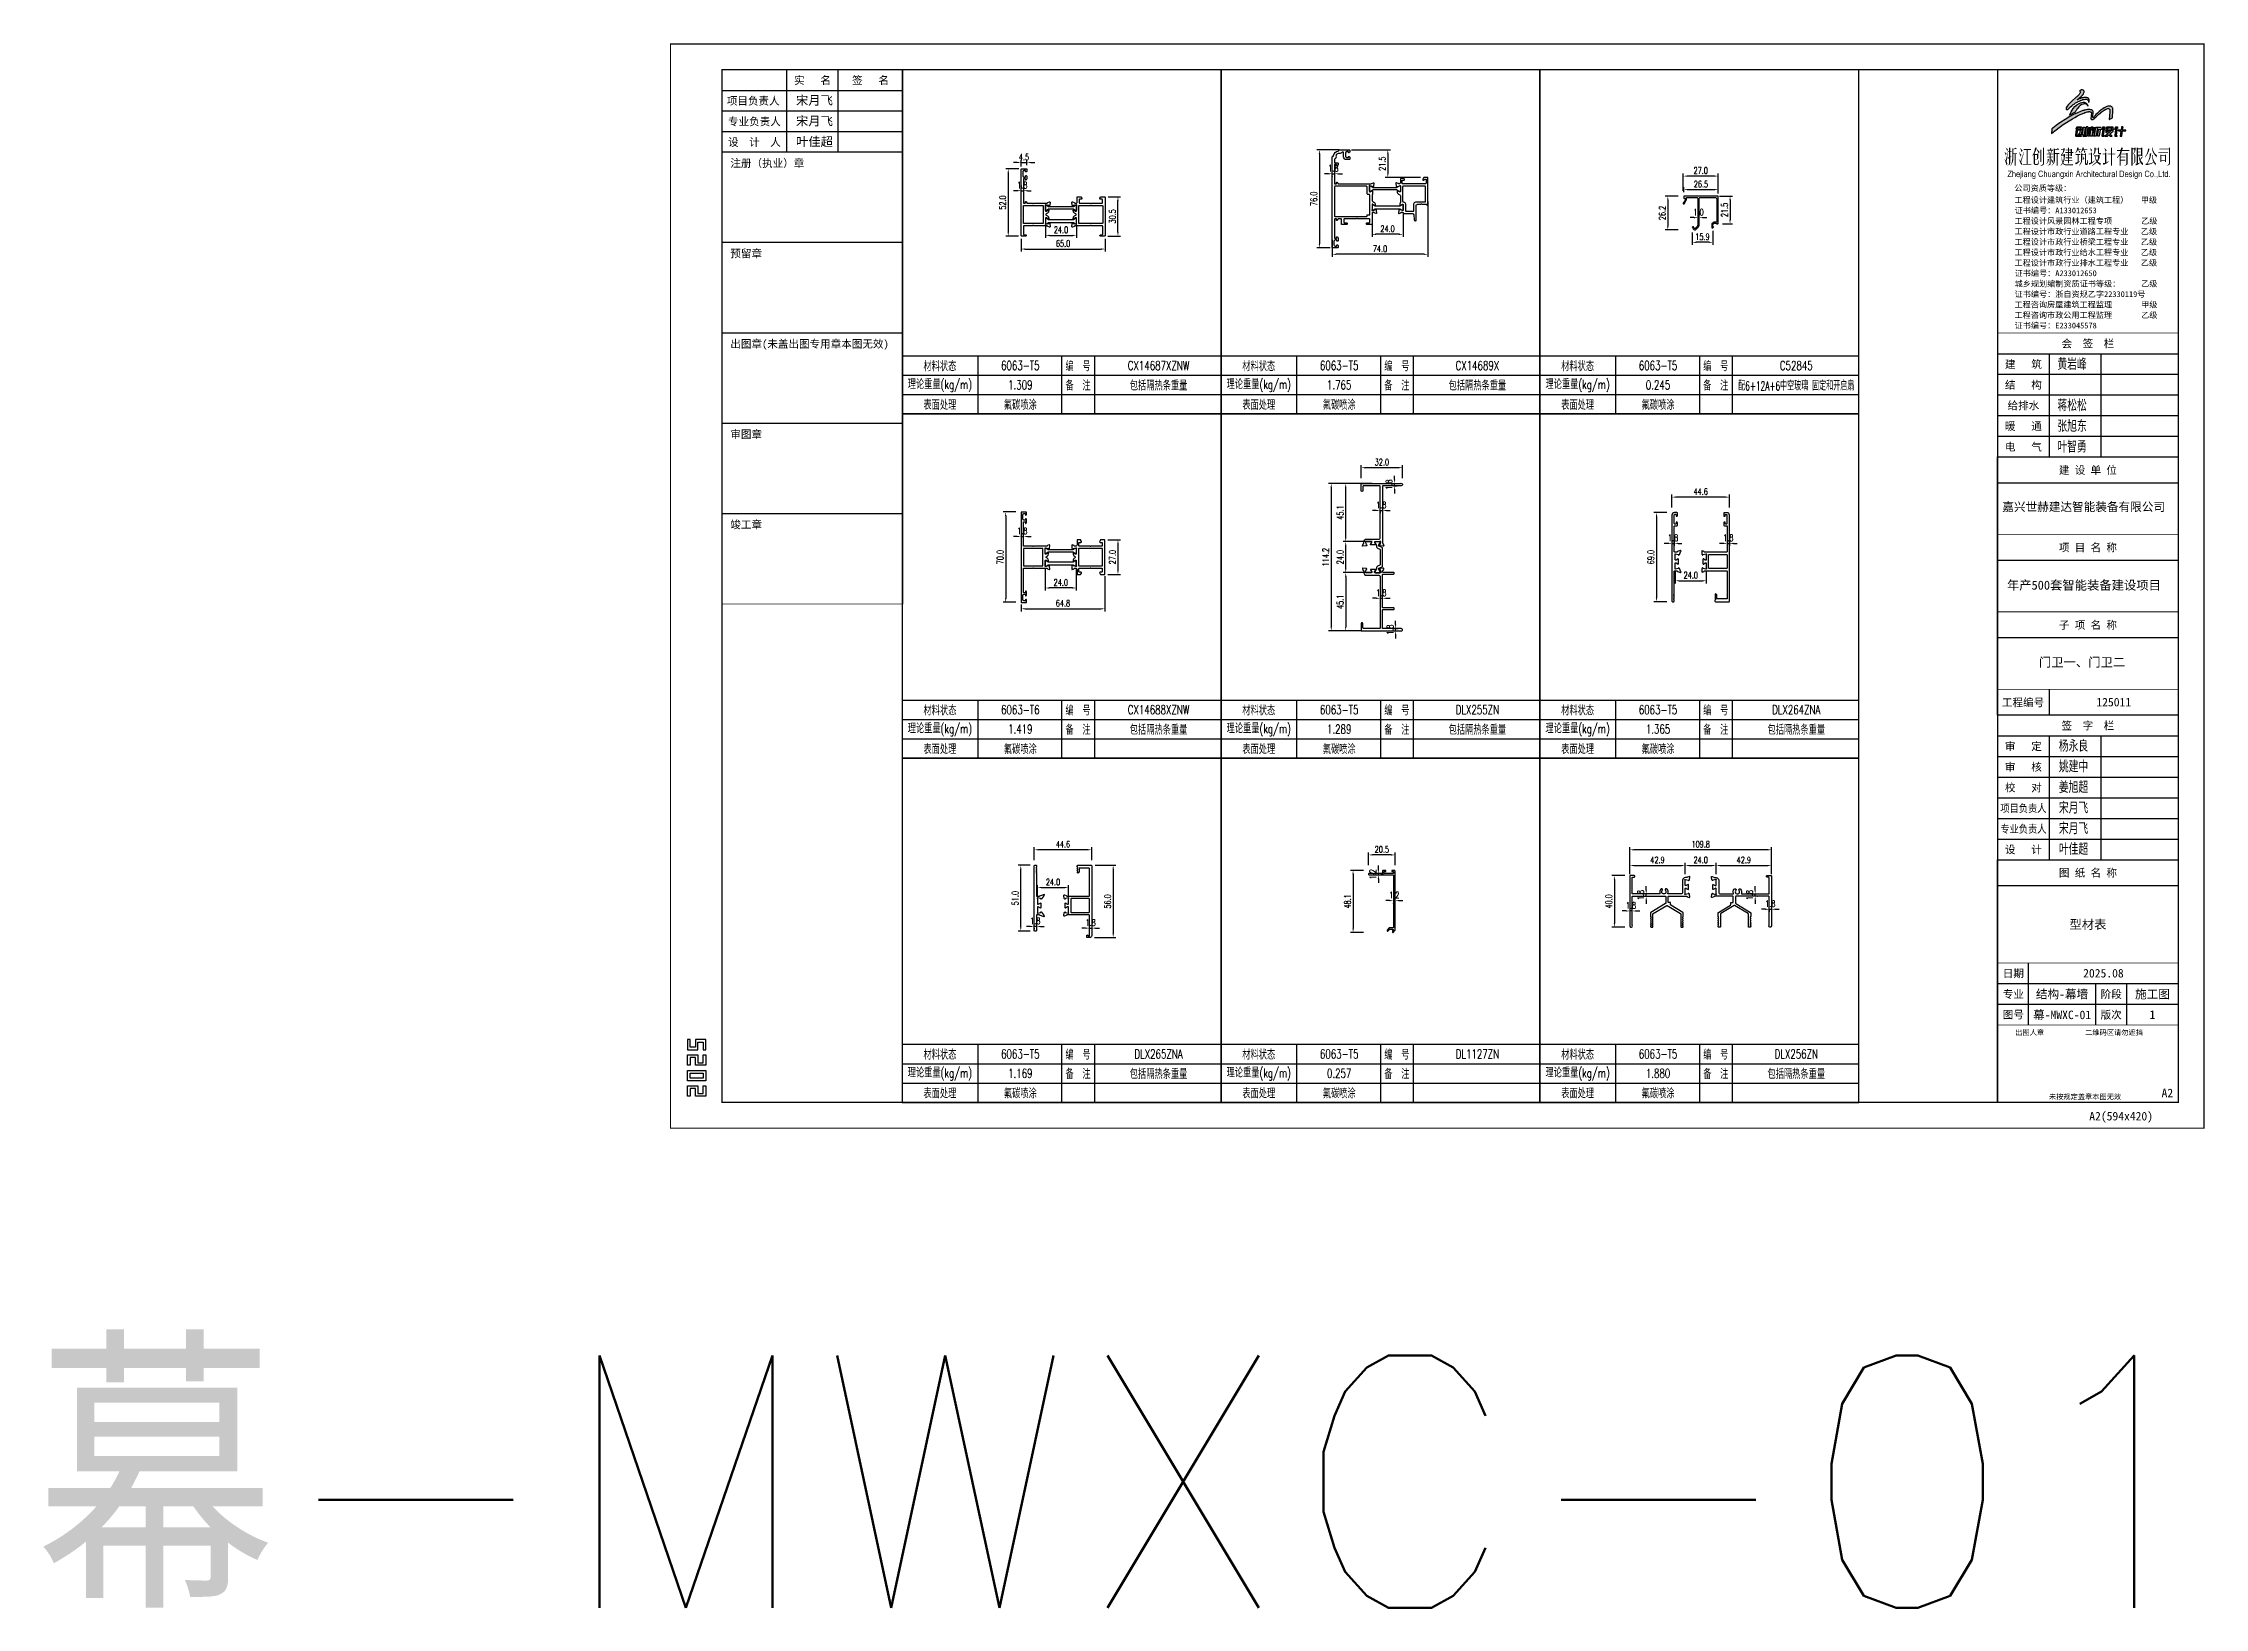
# Model space of a CAD drawing. Extents: x -202236 to 1002404, y -663931 to 1550022.
# Drawn here: x 39819 to 41493, y -357816 to -356604 of the extents above; entities that cross this region are included whole.
import ezdxf
from ezdxf.enums import TextEntityAlignment as Align

# ---------------------------------------------------------------- set-up
doc = ezdxf.new("R2010")
doc.units = 0
for name, color, linetype in [('!ZN1-标注-173', 173, 'Continuous'), ('!ZN4-辅助材料-1', 1, 'Continuous'), ('!ZN5-铝材断面-6', 6, 'Continuous'), ('0-cxFrame', 155, 'Continuous'), ('DIM_SYMB', 3, 'Continuous'), ('qianming', 155, 'Continuous')]:
    doc.layers.add(name, color=color, linetype=linetype)
doc.layers.add('0-cxText', color=131, linetype='Continuous', lineweight=25)
doc.styles.add('BZHZ', font='bzxw', dxfattribs={"width": 0.8, "bigfont": 'bzhz'})
doc.styles.add('cx_biaoti', font='')
doc.styles.add('cx_tuming', font='simhei.ttf')
doc.styles.add('cx_tuqian1', font='')
doc.styles.get("Standard").update_dxf_attribs({"font": 'romans.shx', "bigfont": 'chinese.shx'})
doc.styles.add('ZNDimTStyle', font='ROMANS.shx', dxfattribs={"width": 0.7, "bigfont": 'CHINESE.shx'})
doc.styles.add('ZNTextStyle', font='ROMANS.shx', dxfattribs={"width": 0.7, "bigfont": 'CHINESE.shx'})
doc.styles.add('图框宋体', font='', dxfattribs={"width": 0.75})
doc.styles.add('样式 1', font='romans.shx', dxfattribs={"width": 0.7, "bigfont": 'chinese.shx'})
doc.styles.add('黑体', font='simhei.ttf', dxfattribs={"height": 12})
doc.styles.get('cx_biaoti').set_extended_font_data('SimSun')
doc.styles.get('cx_tuqian1').set_extended_font_data('SimSun')
doc.styles.get('图框宋体').set_extended_font_data('SimSun')
doc.dimstyles.new('ZN型材-2', dxfattribs={"dimscale": 2, "dimtxt": 2.5, "dimasz": 1.5, "dimexe": 1, "dimexo": 2, "dimgap": 0.9, "dimtad": 1, "dimdec": 1, "dimzin": 0, "dimdsep": 46, "dimtxsty": 'ZNDimTStyle', "dimcen": 2.5, "dimdle": 1, "dimclrd": 173, "dimclre": 173, "dimclrt": 7, "dimazin": 2, "dimtfac": 1, "dimtdec": 4, "dimtix": 1, "dimtmove": 2, "dimatfit": 3, "dimfxl": 0, "dimfrac": 2, "dimtolj": 1, "dimtzin": 0, "dimarcsym": 0})

msp = doc.modelspace()

# ---------------------------------------------------------------- texts
at = {"layer": 'DIM_SYMB', "color": 7}
msp.add_text('幕-MWXC-01', height=195.319, dxfattribs=at).set_placement((39813.31, -357815.61))

# ---------------------------------------------------------------- blocks, each defined once
blk = doc.blocks.new('zjcx_lan_huiqian(Dragon)')
for p, q in [((-7000, -800), (0, -800)), ((-5000, -800), (-5000, -4800)), ((-3000, -800), (-3000, -4800)), ((-7000, -1600), (0, -1600)), ((-7000, -2400), (0, -2400)), ((-7000, -3200), (0, -3200)), ((-7000, -4000), (0, -4000))]:
    blk.add_line(p, q)
at = {"const_width": 30}
blk.add_lwpolyline([(-7000, 0), (0, 0)], dxfattribs=at)
blk.add_lwpolyline([(-7000, 0), (0, 0), (0, -4800), (-7000, -4800)], close=True, dxfattribs=at)
at = {"style": 'cx_biaoti'}
for s, p in [('会  签  栏', (-3500, -400)), ('建   筑', (-6000, -1200)), ('结   构', (-6000, -2000)), ('给排水', (-6000, -2800)), ('暖   通', (-6000, -3600)), ('电   气', (-6000, -4400))]:
    blk.add_text(s, height=300, dxfattribs=at).set_placement(p, align=Align.MIDDLE)
blk = doc.blocks.new('T-汇签(Dragon)')
at = {"layer": '0-cxFrame'}
blk.add_blockref('zjcx_lan_huiqian(Dragon)', (0, 0), dxfattribs=at)
at = {"layer": 'qianming', "style": 'BZHZ', "width": 0.8}
for s, p in [('黄岩峰', (-4113, -1180)), ('蒋松松', (-4113, -2780)), ('张旭东', (-4113, -3580)), ('叶智勇', (-4113, -4380))]:
    blk.add_text(s, height=450, dxfattribs=at).set_placement(p, align=Align.MIDDLE)
blk = doc.blocks.new('zjcx_logo(Dragon)')
h = blk.add_hatch(color=186)
h.dxf.hatch_style = 1
h.set_gradient(color1=(41, 22, 111), color2=(223, 33, 33), tint=1)
h.paths.add_polyline_path([(-1404, -619), (-1417, -787), (-1287, -689), (-1064, -520), (-959, -449), (-898, -408), (-824, -360), (-732, -300), (-599, -219), (-513, -170), (-403, -111), (-304, -62), (-225, -27), (-197, -14), (-154, 2), (-117, 16), (-91, 25), (-29, 43), (19, 53), (36, 55), (58, 56), (78, 54), (90, 53), (100, 49), (110, 44), (119, 36), (125, 28), (130, 18), (133, 7), (134, -3), (125, -83), (119, -131), (110, -192), (110, -205), (112, -214), (115, -223), (120, -231), (126, -238), (134, -244), (142, -249), (153, -252), (165, -253), (176, -253), (187, -250), (198, -246), (202, -243), (210, -238), (221, -231), (236, -220), (267, -190), (303, -155), (316, -143), (351, -110), (382, -81), (409, -57), (425, -43), (461, -12), (495, 15), (499, 19), (503, 23), (518, 34), (556, 63), (572, 76), (597, 92), (634, 116), (693, 149), (732, 164), (769, 173), (784, 174), (801, 173), (816, 167), (825, 161), (832, 154), (833, 153), (833, 153), (833, 153), (833, 152), (833, 152), (833, 152), (834, 152), (834, 152), (834, 152), (834, 152), (834, 152), (836, 149), (836, 148), (836, 148), (836, 148), (836, 148), (836, 148), (836, 148), (836, 148), (836, 148), (836, 148), (836, 148), (836, 148), (836, 148), (836, 148), (836, 148), (836, 148), (836, 148), (836, 148), (836, 148), (836, 148), (836, 148), (836, 148), (836, 148), (836, 148), (836, 148), (836, 148), (836, 148), (836, 148), (836, 148), (836, 148), (836, 148), (836, 148), (836, 148), (836, 148), (837, 146), (838, 145), (843, 135), (845, 125), (846, 115), (847, 97), (843, 51), (818, -247), (947, -187), (969, 117), (965, 165), (960, 186), (950, 206), (938, 224), (923, 239), (906, 252), (886, 262), (865, 268), (841, 272), (815, 272), (790, 270), (766, 264), (730, 252), (681, 230), (632, 204), (572, 164), (501, 111), (434, 55), (367, -6), (310, -62), (264, -108), (228, -146), (216, -158), (212, -162), (209, -164), (205, -166), (200, -168), (196, -168), (191, -168), (187, -167), (183, -165), (179, -162), (178, -160), (177, -157), (176, -155), (176, -152), (177, -147), (189, -90), (203, -18), (205, 16), (203, 49), (198, 66), (190, 83), (179, 97), (166, 110), (151, 120), (134, 127), (116, 131), (76, 136), (35, 137), (-5, 134), (-17, 132), (-18, 132), (-19, 132), (-20, 132), (-20, 132), (-20, 132), (-21, 132), (-79, 123), (-124, 113), (-142, 109), (-145, 108), (-146, 107), (-157, 105), (-175, 100), (-195, 94), (-288, 63), (-410, 12), (-556, -58), (-700, -135), (-882, -245), (-1049, -355), (-1175, -444), (-1234, -488), (-1299, -536), (-1360, -584), (-1398, -614)])
h.paths.add_polyline_path([(-712, -82), (-650, 50), (-573, 176), (-507, 252), (-431, 319), (-346, 375), (-294, 398), (-239, 412), (-183, 419), (-152, 418), (-120, 412), (-91, 400), (-64, 383), (-44, 364), (-29, 343), (-17, 319), (-9, 293), (-5, 267), (-14, 290), (-26, 311), (-43, 329), (-63, 344), (-81, 353), (-100, 358), (-120, 360), (-140, 359), (-188, 349), (-232, 330), (-297, 288), (-356, 237), (-404, 182), (-426, 154), (-449, 114), (-468, 80), (-489, 37)])
edge = h.paths.add_edge_path()
edge.add_line((-433, 632), (-455, 612))
edge.add_line((-455, 612), (-481, 589))
edge.add_line((-481, 589), (-598, 484))
edge.add_line((-598, 484), (-666, 424))
edge.add_line((-666, 424), (-728, 360))
edge.add_line((-728, 360), (-766, 320))
edge.add_line((-766, 320), (-807, 265))
edge.add_line((-807, 265), (-837, 203))
edge.add_line((-837, 203), (-840, 192))
edge.add_line((-840, 192), (-844, 172))
edge.add_line((-844, 172), (-844, 163))
edge.add_line((-844, 163), (-842, 155))
edge.add_line((-842, 155), (-838, 146))
edge.add_line((-838, 146), (-834, 141))
edge.add_line((-834, 141), (-828, 137))
edge.add_line((-828, 137), (-821, 134))
edge.add_line((-821, 134), (-814, 133))
edge.add_line((-814, 133), (-807, 133))
edge.add_line((-807, 133), (-800, 134))
edge.add_line((-800, 134), (-783, 142))
edge.add_line((-783, 142), (-768, 151))
edge.add_line((-768, 151), (-765, 153))
edge.add_line((-765, 153), (-763, 154))
edge.add_line((-763, 154), (-761, 156))
edge.add_line((-761, 156), (-756, 160))
edge.add_line((-756, 160), (-749, 166))
edge.add_line((-749, 166), (-747, 168))
edge.add_line((-747, 168), (-723, 190))
edge.add_line((-723, 190), (-674, 236))
edge.add_line((-674, 236), (-628, 278))
edge.add_line((-628, 278), (-598, 304))
edge.add_line((-598, 304), (-568, 326))
edge.add_line((-568, 326), (-534, 351))
edge.add_line((-534, 351), (-476, 390))
edge.add_line((-476, 390), (-408, 428))
edge.add_line((-408, 428), (-400, 433))
edge.add_line((-400, 433), (-346, 461))
edge.add_line((-346, 461), (-335, 466))
edge.add_line((-335, 466), (-290, 486))
edge.add_line((-290, 486), (-275, 492))
edge.add_line((-275, 492), (-259, 498))
edge.add_line((-259, 498), (-243, 504))
edge.add_line((-243, 504), (-210, 514))
edge.add_line((-210, 514), (-192, 519))
edge.add_line((-192, 519), (-168, 524))
edge.add_line((-168, 524), (-143, 530))
edge.add_line((-143, 530), (-100, 535))
edge.add_line((-100, 535), (-65, 533))
edge.add_line((-65, 533), (-30, 525))
edge.add_line((-30, 525), (-15, 517))
edge.add_line((-15, 517), (0, 506))
edge.add_line((0, 506), (12, 493))
edge.add_line((12, 493), (21, 477))
edge.add_line((21, 477), (27, 461))
edge.add_line((27, 461), (30, 442))
edge.add_line((30, 442), (29, 425))
edge.add_line((29, 425), (25, 407))
edge.add_line((25, 407), (32, 424))
edge.add_line((32, 424), (36, 434))
edge.add_line((36, 434), (42, 457))
edge.add_line((42, 457), (45, 468))
edge.add_line((45, 468), (49, 488))
edge.add_line((49, 488), (49, 507))
edge.add_line((49, 507), (46, 525))
edge.add_line((46, 525), (40, 543))
edge.add_line((40, 543), (31, 558))
edge.add_line((31, 558), (13, 575))
edge.add_line((13, 575), (-8, 588))
edge.add_line((-8, 588), (-31, 596))
edge.add_line((-31, 596), (-55, 600))
edge.add_line((-55, 600), (-96, 604))
edge.add_line((-96, 604), (-133, 602))
edge.add_line((-133, 602), (-160, 599))
edge.add_line((-160, 599), (-196, 593))
edge.add_line((-196, 593), (-237, 584))
edge.add_line((-237, 584), (-262, 576))
edge.add_line((-262, 576), (-288, 569))
edge.add_line((-288, 569), (-293, 567))
edge.add_line((-293, 567), (-299, 565))
edge.add_line((-299, 565), (-300, 564))
edge.add_line((-300, 564), (-301, 564))
edge.add_line((-301, 564), (-302, 564))
edge.add_line((-302, 564), (-303, 563))
edge.add_line((-303, 563), (-304, 563))
edge.add_line((-304, 563), (-305, 563))
edge.add_line((-305, 563), (-306, 562))
edge.add_line((-306, 562), (-307, 562))
edge.add_line((-307, 562), (-353, 545))
edge.add_line((-353, 545), (-407, 515))
edge.add_line((-407, 515), (-409, 514))
edge.add_line((-409, 514), (-408, 514))
edge.add_line((-408, 514), (-405, 517))
edge.add_line((-405, 517), (-402, 521))
edge.add_line((-402, 521), (-397, 525))
edge.add_line((-397, 525), (-392, 530))
edge.add_line((-392, 530), (-387, 535))
edge.add_line((-387, 535), (-381, 540))
edge.add_line((-381, 540), (-365, 553))
edge.add_line((-365, 553), (-347, 568))
edge.add_line((-347, 568), (-342, 572))
edge.add_line((-342, 572), (-330, 582))
edge.add_line((-330, 582), (-328, 585))
edge.add_line((-328, 585), (-324, 587))
edge.add_line((-324, 587), (-314, 597))
edge.add_line((-314, 597), (-279, 629))
edge.add_line((-279, 629), (-266, 641))
edge.add_line((-266, 641), (-254, 653))
edge.add_line((-254, 653), (-237, 669))
edge.add_line((-237, 669), (-216, 693))
edge.add_line((-216, 693), (-208, 702))
edge.add_line((-208, 702), (-204, 706))
edge.add_line((-204, 706), (-200, 711))
edge.add_line((-200, 711), (-191, 721))
edge.add_line((-191, 721), (-187, 727))
edge.add_line((-187, 727), (-184, 731))
edge.add_line((-184, 731), (-183, 733))
edge.add_line((-183, 733), (-178, 741))
edge.add_line((-178, 741), (-167, 755))
edge.add_line((-167, 755), (-153, 782))
edge.add_line((-153, 782), (-143, 812))
edge.add_line((-143, 812), (-143, 824))
edge.add_line((-143, 824), (-143, 826))
edge.add_line((-143, 826), (-145, 840))
edge.add_line((-145, 840), (-150, 853))
edge.add_line((-150, 853), (-158, 865))
edge.add_line((-158, 865), (-167, 876))
edge.add_line((-167, 876), (-178, 885))
edge.add_line((-178, 885), (-191, 891))
edge.add_line((-191, 891), (-213, 897))
edge.add_line((-213, 897), (-236, 899))
edge.add_line((-236, 899), (-259, 896))
edge.add_line((-259, 896), (-281, 889))
edge.add_line((-281, 889), (-300, 878))
edge.add_line((-300, 878), (-316, 864))
edge.add_line((-316, 864), (-331, 847))
edge.add_arc((-322, 816), 32.5, -21.48581, 105.47079, ccw=False)
edge.add_line((-292, 804), (-299, 785))
edge.add_line((-299, 785), (-315, 761))
edge.add_line((-315, 761), (-326, 745))
edge.add_line((-326, 745), (-342, 725))
edge.add_line((-342, 725), (-370, 695))
edge.add_line((-370, 695), (-393, 670))
edge.add_line((-393, 670), (-419, 645))
edge.add_line((-419, 645), (-433, 632))
h = blk.add_hatch(color=186)
h.dxf.hatch_style = 1
h.set_gradient(color1=(41, 22, 111), color2=(223, 33, 33), tint=1)
edge = h.paths.add_edge_path()
edge.add_line((-372, -565), (-315, -565))
edge.add_arc((-314, -577), 11.4, 18.89554, 94.3928, ccw=False)
edge.add_line((-303, -573), (-294, -620))
edge.add_line((-294, -620), (-290, -626))
edge.add_line((-290, -626), (-220, -626))
edge.add_arc((-224, -618), 9.49, 295.11011, 372.93383)
edge.add_line((-214, -615), (-222, -572))
edge.add_arc((-256, -574), 34.6, 4.17607, 68.3146)
edge.add_line((-244, -542), (-415, -542))
edge.add_arc((-399, -587), 47.9, 108.85314, 147.56181)
edge.add_line((-440, -562), (-469, -626))
edge.add_line((-469, -626), (-410, -626))
edge.add_line((-410, -626), (-387, -578))
edge.add_arc((-362, -592), 28.7, 111.26087, 151.54855, ccw=False)
edge = h.paths.add_edge_path()
edge.add_line((-470, -897), (-250, -897))
edge.add_line((-250, -897), (-248, -898))
edge.add_line((-248, -898), (-251, -883))
edge.add_line((-251, -883), (-413, -880))
edge.add_arc((-410, -866), 15, 169.35312, 256.08138, ccw=False)
edge.add_line((-424, -863), (-397, -657))
edge.add_line((-397, -657), (-389, -656))
edge.add_line((-389, -656), (-388, -655))
edge.add_line((-388, -655), (-313, -655))
edge.add_line((-313, -655), (-306, -658))
edge.add_arc((-311, -663), 7.51, -26.96741, 47.97447, ccw=False)
edge.add_line((-304, -667), (-321, -791))
edge.add_arc((-341, -791), 20.6, -81.28941, 0.26939, ccw=False)
edge.add_line((-338, -811), (-369, -813))
edge.add_line((-369, -813), (-376, -814))
edge.add_line((-376, -814), (-377, -827))
edge.add_arc((-361, -818), 18.3, 211.08496, 248.62588)
edge.add_line((-368, -835), (-292, -835))
edge.add_line((-292, -835), (-277, -832))
edge.add_arc((-290, -784), 50, 285.32037, 358.76459)
edge.add_line((-240, -785), (-221, -647))
edge.add_arc((-233, -648), 11.5, 3.51941, 31.54666)
edge.add_line((-223, -642), (-232, -640))
edge.add_line((-232, -640), (-449, -640))
edge.add_line((-449, -640), (-459, -643))
edge.add_line((-459, -643), (-488, -861))
edge.add_arc((-452, -866), 36.4, 172.51878, 238.5972)
edge = h.paths.add_edge_path()
edge.add_arc((-139, -559), 28, -5.27218, 20.95173, ccw=False)
edge.add_line((-112, -562), (-150, -847))
edge.add_line((-150, -847), (-160, -850))
edge.add_line((-160, -850), (-199, -850))
edge.add_arc((-196, -838), 12.1, 157.53823, 259.66789, ccw=False)
edge.add_line((-208, -833), (-169, -548))
edge.add_line((-169, -548), (-161, -545))
edge.add_line((-161, -545), (-119, -545))
edge.add_arc((-119, -552), 6.79, 24.25811, 86.73561, ccw=False)
edge = h.paths.add_edge_path()
edge.add_line((-194, -898), (-68, -898))
edge.add_line((-68, -898), (-62, -895))
edge.add_arc((-109, -838), 73.5, 309.69803, 351.80871)
edge.add_line((-36, -849), (4, -545))
edge.add_arc((-1, -544), 4.63, 347.67082, 409.41767)
edge.add_arc((-9, -558), 20.6, 56.68372, 79.18321)
edge.add_line((-5, -538), (-52, -538))
edge.add_arc((-51, -554), 16.4, 91.33263, 127.03986)
edge.add_arc((-58, -544), 4.85, 133.80873, 168.49542)
edge.add_line((-63, -543), (-103, -854))
edge.add_arc((-129, -854), 25.6, 303.0211, 359.8084, ccw=False)
edge.add_line((-115, -875), (-128, -879))
edge.add_line((-128, -879), (-193, -880))
edge.add_arc((-180, -890), 16.3, 142.79141, 207.15487)
edge = h.paths.add_edge_path()
edge.add_line((123, -557), (128, -541))
edge.add_line((128, -541), (137, -538))
edge.add_line((137, -538), (187, -538))
edge.add_arc((183, -552), 14.7, -28.0414, 74.43788, ccw=False)
edge.add_line((196, -559), (269, -562))
edge.add_arc((254, -570), 17.2, -7.1686, 26.38917, ccw=False)
edge.add_line((271, -572), (268, -579))
edge.add_line((268, -579), (266, -581))
edge.add_line((266, -581), (256, -581))
edge.add_line((256, -581), (254, -580))
edge.add_line((254, -580), (112, -581))
edge.add_line((112, -581), (110, -580))
edge.add_line((110, -580), (53, -580))
edge.add_line((53, -580), (52, -581))
edge.add_line((52, -581), (44, -581))
edge.add_line((44, -581), (43, -575))
edge.add_line((43, -575), (45, -563))
edge.add_line((45, -563), (115, -559))
edge.add_line((115, -559), (123, -557))
edge = h.paths.add_edge_path()
edge.add_arc((58, -751), 5.69, 2.93572, 38.52856, ccw=False)
edge.add_line((64, -751), (38, -896))
edge.add_line((38, -896), (38, -898))
edge.add_line((38, -898), (1, -898))
edge.add_line((1, -898), (-5, -898))
edge.add_arc((-50, -872), 51.3, 330.03006, 356.64264)
edge.add_line((2, -875), (25, -747))
edge.add_line((25, -747), (31, -745))
edge.add_line((31, -745), (58, -745))
edge.add_arc((53, -760), 15.8, 50.02603, 70.05817, ccw=False)
edge = h.paths.add_edge_path()
edge.add_line((55, -592), (62, -592))
edge.add_line((62, -592), (64, -593))
edge.add_line((64, -593), (101, -593))
edge.add_line((101, -593), (103, -592))
edge.add_line((103, -592), (110, -592))
edge.add_line((110, -592), (111, -598))
edge.add_line((111, -598), (113, -625))
edge.add_line((113, -625), (115, -638))
edge.add_line((115, -638), (176, -638))
edge.add_line((176, -638), (191, -592))
edge.add_line((191, -592), (200, -592))
edge.add_line((200, -592), (202, -593))
edge.add_line((202, -593), (248, -593))
edge.add_line((248, -593), (250, -592))
edge.add_line((250, -592), (255, -592))
edge.add_line((255, -592), (255, -595))
edge.add_line((255, -595), (246, -624))
edge.add_arc((256, -631), 11.5, 145.89681, 210.54086)
edge.add_arc((241, -691), 54.6, 66.73558, 84.76006, ccw=False)
edge.add_line((262, -641), (265, -647))
edge.add_arc((256, -649), 9.23, -85.53143, 13.00027, ccw=False)
edge.add_line((257, -658), (190, -660))
edge.add_line((190, -660), (186, -661))
edge.add_line((186, -661), (179, -697))
edge.add_arc((185, -696), 5.99, 186.91758, 264.62619)
edge.add_line((185, -702), (247, -703))
edge.add_arc((244, -714), 10.7, -46.02948, 74.10965, ccw=False)
edge.add_line((251, -721), (176, -724))
edge.add_line((176, -724), (159, -856))
edge.add_arc((103, -853), 56.4, 306.87915, 356.89777, ccw=False)
edge.add_line((137, -898), (56, -898))
edge.add_line((56, -898), (62, -878))
edge.add_line((62, -878), (64, -875))
edge.add_line((64, -875), (68, -873))
edge.add_line((68, -873), (77, -871))
edge.add_arc((78, -862), 9.14, 264.56776, 365.34397)
edge.add_line((87, -862), (104, -737))
edge.add_arc((94, -733), 10.7, 338.74451, 444.00887)
edge.add_line((96, -723), (25, -721))
edge.add_arc((34, -713), 12.2, 144.53162, 222.72258, ccw=False)
edge.add_arc((31, -714), 11.1, 84.06289, 130.83249, ccw=False)
edge.add_line((32, -703), (101, -702))
edge.add_line((101, -702), (107, -700))
edge.add_line((107, -700), (108, -700))
edge.add_line((108, -700), (113, -668))
edge.add_arc((107, -667), 7.02, 352.00278, 443.61958)
edge.add_line((107, -660), (37, -658))
edge.add_line((37, -658), (31, -656))
edge.add_arc((38, -649), 10.4, 80.08641, 222.41124, ccw=False)
edge.add_line((40, -639), (53, -638))
edge.add_line((53, -638), (53, -593))
edge.add_line((53, -593), (55, -593))
edge.add_line((55, -593), (55, -592))
edge = h.paths.add_edge_path()
edge.add_arc((228, -755), 10.9, -17.78151, 70.61556, ccw=False)
edge.add_line((239, -758), (228, -882))
edge.add_arc((273, -888), 45.2, 172.96333, 192.65476)
edge.add_line((229, -898), (178, -898))
edge.add_arc((127, -876), 54.9, 336.98391, 358.70886)
edge.add_line((182, -877), (194, -749))
edge.add_line((194, -749), (194, -747))
edge.add_line((194, -747), (200, -745))
edge.add_line((200, -745), (232, -745))
edge = h.paths.add_edge_path()
edge.add_line((503, -561), (496, -562))
edge.add_line((496, -562), (368, -564))
edge.add_arc((370, -571), 7.29, 105.68479, 178.6651)
edge.add_line((363, -571), (358, -616))
edge.add_line((358, -616), (358, -620))
edge.add_arc((361, -620), 2.85, 189.50087, 274.16637)
edge.add_line((361, -622), (490, -624))
edge.add_line((490, -624), (495, -626))
edge.add_arc((483, -634), 14.3, -39.41692, 35.58773, ccw=False)
edge.add_line((494, -643), (469, -648))
edge.add_line((469, -648), (434, -898))
edge.add_line((434, -898), (377, -898))
edge.add_arc((381, -894), 4.94, 183.46145, 225.75062, ccw=False)
edge.add_line((376, -894), (407, -653))
edge.add_arc((399, -653), 7.96, 2.1679, 44.2283)
edge.add_line((405, -648), (403, -646))
edge.add_line((403, -646), (358, -646))
edge.add_arc((362, -656), 11.3, 112.7163, 146.72014)
edge.add_line((353, -650), (320, -863))
edge.add_arc((237, -848), 84.4, 323.85528, 349.57772, ccw=False)
edge.add_line((305, -898), (239, -898))
edge.add_line((239, -898), (245, -877))
edge.add_line((245, -877), (246, -874))
edge.add_arc((256, -885), 15, 97.81362, 133.86818, ccw=False)
edge.add_line((254, -870), (300, -546))
edge.add_arc((309, -554), 12.1, 90.94326, 137.95811, ccw=False)
edge.add_line((309, -542), (497, -542))
edge.add_arc((495, -553), 11.3, -43.69979, 78.83388, ccw=False)
edge = h.paths.add_edge_path()
edge.add_line((649, -544), (651, -578))
edge.add_arc((640, -580), 11.7, -74.28193, 11.70387, ccw=False)
edge.add_line((643, -592), (580, -591))
edge.add_arc((581, -581), 10.1, 232.28685, 262.06195, ccw=False)
edge.add_arc((578, -585), 5.08, 189.86821, 228.06029, ccw=False)
edge.add_line((573, -586), (570, -554))
edge.add_arc((591, -554), 20.3, 128.18902, 179.8773, ccw=False)
edge.add_line((578, -538), (642, -538))
edge.add_arc((641, -547), 9.1, 19.52522, 83.24008, ccw=False)
edge = h.paths.add_edge_path()
edge.add_line((534, -628), (565, -630))
edge.add_arc((561, -639), 9.9, 14.99273, 68.78885, ccw=False)
edge.add_line((571, -637), (541, -863))
edge.add_line((541, -863), (541, -886))
edge.add_line((541, -886), (550, -898))
edge.add_line((550, -898), (641, -898))
edge.add_line((641, -898), (641, -884))
edge.add_arc((634, -883), 7.15, 350.15546, 442.57553)
edge.add_line((635, -876), (610, -875))
edge.add_line((610, -875), (608, -868))
edge.add_line((608, -868), (641, -623))
edge.add_arc((631, -618), 10.8, 331.57994, 426.36661)
edge.add_line((635, -608), (535, -608))
edge.add_line((535, -608), (526, -614))
edge.add_arc((536, -618), 10.6, 159.68796, 260.66864)
edge = h.paths.add_edge_path()
edge.add_arc((693, -601), 15.8, -85.86686, 11.69545, ccw=False)
edge.add_arc((695, -623), 6.69, 101.3793, 192.92077)
edge.add_arc((615, -625), 73.2, -11.18403, 0.554, ccw=False)
edge.add_arc((698, -637), 10.9, 194.31907, 249.68762)
edge.add_line((694, -647), (728, -647))
edge.add_arc((725, -603), 44.5, 273.23858, 353.69691)
edge.add_line((770, -607), (772, -587))
edge.add_line((772, -587), (776, -566))
edge.add_line((776, -566), (908, -566))
edge.add_line((908, -566), (910, -574))
edge.add_line((910, -574), (905, -620))
edge.add_arc((959, -606), 55.9, 194.85061, 207.61208)
edge.add_line((910, -632), (912, -635))
edge.add_arc((954, -581), 68.1, 232.01246, 255.28682)
edge.add_line((937, -647), (979, -647))
edge.add_arc((978, -635), 12.3, 273.58089, 308.49109)
edge.add_arc((965, -631), 25.2, 327.87798, 381.88684)
edge.add_arc((973, -630), 17.2, 28.11813, 70.13193)
edge.add_arc((1049, -599), 71.8, 164.51198, 191.90234, ccw=False)
edge.add_line((980, -580), (983, -557))
edge.add_line((983, -557), (982, -550))
edge.add_line((982, -550), (979, -544))
edge.add_line((979, -544), (721, -544))
edge.add_arc((725, -554), 10.6, 109.95804, 166.92412)
edge.add_line((714, -551), (708, -598))
edge = h.paths.add_edge_path()
edge.add_line((1146, -544), (1148, -578))
edge.add_arc((1137, -581), 11.7, -74.28193, 11.70387, ccw=False)
edge.add_line((1140, -592), (1077, -591))
edge.add_arc((1078, -581), 10.1, 232.28685, 262.06195, ccw=False)
edge.add_arc((1075, -585), 5.08, 189.86821, 228.06029, ccw=False)
edge.add_line((1070, -586), (1067, -554))
edge.add_arc((1088, -554), 20.3, 128.18902, 179.8773, ccw=False)
edge.add_line((1075, -538), (1139, -538))
edge.add_arc((1137, -547), 9.1, 19.52522, 83.24008, ccw=False)
edge = h.paths.add_edge_path()
edge.add_line((1031, -629), (1062, -630))
edge.add_arc((1058, -640), 9.9, 14.99273, 68.78885, ccw=False)
edge.add_line((1068, -637), (1038, -863))
edge.add_line((1038, -863), (1038, -886))
edge.add_line((1038, -886), (1047, -898))
edge.add_line((1047, -898), (1138, -898))
edge.add_line((1138, -898), (1138, -885))
edge.add_arc((1131, -883), 7.15, 350.15546, 442.57553)
edge.add_line((1132, -876), (1107, -876))
edge.add_line((1107, -876), (1105, -868))
edge.add_line((1105, -868), (1137, -624))
edge.add_arc((1128, -618), 10.8, 331.57994, 426.36661)
edge.add_line((1132, -609), (1032, -609))
edge.add_line((1032, -609), (1023, -615))
edge.add_arc((1033, -618), 10.6, 159.68796, 260.66864)
edge = h.paths.add_edge_path()
edge.add_line((1181, -682), (1274, -684))
edge.add_arc((1268, -691), 9.1, 10.6545, 49.67894, ccw=False)
edge.add_line((1277, -689), (1250, -895))
edge.add_line((1250, -895), (1252, -896))
edge.add_line((1252, -896), (1252, -898))
edge.add_line((1252, -898), (1312, -898))
edge.add_line((1312, -898), (1313, -892))
edge.add_line((1313, -892), (1340, -689))
edge.add_line((1340, -689), (1341, -685))
edge.add_line((1341, -685), (1464, -684))
edge.add_arc((1447, -671), 21.2, 322.14414, 390.61106)
edge.add_line((1465, -661), (1352, -661))
edge.add_line((1352, -661), (1343, -655))
edge.add_line((1343, -655), (1358, -550))
edge.add_arc((1349, -548), 8.68, 346.76013, 438.30399)
edge.add_line((1351, -539), (1304, -539))
edge.add_arc((1305, -546), 6.98, 97.51297, 154.6127)
edge.add_line((1299, -543), (1285, -647))
edge.add_arc((1270, -645), 14.6, 274.64509, 354.62105, ccw=False)
edge.add_line((1271, -660), (1180, -661))
edge.add_arc((1182, -672), 10.8, 104.43576, 265.29365)
edge = h.paths.add_edge_path()
edge.add_arc((875, -684), 106, 357.44715, 369.99523)
edge.add_arc((973, -667), 6.36, 14.46934, 89.99572)
edge.add_line((973, -661), (694, -661))
edge.add_line((694, -661), (687, -663))
edge.add_line((687, -663), (685, -667))
edge.add_line((685, -667), (686, -680))
edge.add_line((686, -680), (902, -680))
edge.add_arc((903, -683), 3.29, 32.90594, 94.76591, ccw=False)
edge.add_line((905, -682), (893, -694))
edge.add_line((893, -694), (825, -750))
edge.add_line((825, -750), (816, -758))
edge.add_line((816, -758), (808, -752))
edge.add_line((808, -752), (767, -711))
edge.add_line((767, -711), (760, -710))
edge.add_line((760, -710), (695, -708))
edge.add_line((695, -708), (690, -708))
edge.add_line((690, -708), (683, -709))
edge.add_line((683, -709), (768, -795))
edge.add_arc((765, -801), 7, -76.02363, 62.4248, ccw=False)
edge.add_line((766, -808), (666, -898))
edge.add_line((666, -898), (752, -897))
edge.add_line((752, -897), (809, -847))
edge.add_line((809, -847), (847, -887))
edge.add_arc((820, -919), 41.8, 31.51695, 49.64377, ccw=False)
edge.add_line((856, -897), (941, -898))
edge.add_line((941, -898), (854, -803))
edge.add_line((854, -803), (971, -707))
edge.add_line((971, -707), (980, -689))
edge = h.paths.add_edge_path(flags=17)
edge.add_line((816, -757), (817, -757))
edge.add_arc((947, -683), 33.5, 314.94454, 350.31038)
blk.add_line((816, -757), (817, -757))
for points in [[(-433, 632), (-455, 612), (-481, 589), (-598, 484), (-666, 424), (-728, 360), (-766, 320), (-807, 265), (-837, 203), (-840, 192), (-844, 172), (-844, 163), (-842, 155), (-838, 146), (-834, 141), (-828, 137), (-821, 134), (-814, 133), (-807, 133), (-800, 134), (-783, 142), (-768, 151), (-765, 153), (-763, 154), (-761, 156), (-756, 160), (-749, 166), (-747, 168), (-723, 190), (-674, 236), (-628, 278), (-598, 304), (-568, 326), (-534, 351), (-476, 390), (-408, 428), (-400, 433), (-346, 461), (-335, 466), (-290, 486), (-275, 492), (-259, 498), (-243, 504), (-210, 514), (-192, 519), (-168, 524), (-143, 530), (-100, 535), (-65, 533), (-30, 525), (-15, 517), (0, 506), (12, 493), (21, 477), (27, 461), (30, 442), (29, 425), (25, 407), (32, 424), (36, 434), (42, 457), (45, 468), (49, 488), (49, 507), (46, 525), (40, 543), (31, 558), (13, 575), (-8, 588), (-31, 596), (-55, 600), (-96, 604), (-133, 602), (-160, 599), (-196, 593), (-237, 584), (-262, 576), (-288, 569), (-293, 567), (-299, 565), (-300, 564), (-301, 564), (-302, 564), (-303, 563), (-304, 563), (-305, 563), (-306, 562), (-307, 562), (-353, 545), (-407, 515), (-409, 514), (-408, 514), (-405, 517), (-402, 521), (-397, 525), (-392, 530), (-387, 535), (-381, 540), (-365, 553), (-347, 568), (-342, 572), (-330, 582), (-328, 585), (-324, 587), (-314, 597), (-279, 629), (-266, 641), (-254, 653), (-237, 669), (-216, 693), (-208, 702), (-204, 706), (-200, 711), (-191, 721), (-187, 727), (-184, 731), (-183, 733), (-178, 741), (-167, 755), (-153, 782), (-143, 812), (-143, 824), (-143, 826), (-145, 840), (-150, 853), (-158, 865), (-167, 876), (-178, 885), (-191, 891), (-213, 897), (-236, 899), (-259, 896), (-281, 889), (-300, 878), (-316, 864), (-331, 847)], [(-433, 632), (-455, 612), (-481, 589), (-598, 484), (-666, 424), (-728, 360), (-766, 320), (-807, 265), (-837, 203), (-840, 192), (-844, 172), (-844, 163), (-842, 155), (-838, 146), (-834, 141), (-828, 137), (-821, 134), (-814, 133), (-807, 133), (-800, 134), (-783, 142), (-768, 151), (-765, 153), (-763, 154), (-761, 156), (-756, 160), (-749, 166), (-747, 168), (-723, 190), (-674, 236), (-628, 278), (-598, 304), (-568, 326), (-534, 351), (-476, 390), (-408, 428), (-400, 433), (-346, 461), (-335, 466), (-290, 486), (-275, 492), (-259, 498), (-243, 504), (-210, 514), (-192, 519), (-168, 524), (-143, 530), (-100, 535), (-65, 533), (-30, 525), (-15, 517), (0, 506), (12, 493), (21, 477), (27, 461), (30, 442), (29, 425), (25, 407), (32, 424), (36, 434), (42, 457), (45, 468), (49, 488), (49, 507), (46, 525), (40, 543), (31, 558), (13, 575), (-8, 588), (-31, 596), (-55, 600), (-96, 604), (-133, 602), (-160, 599), (-196, 593), (-237, 584), (-262, 576), (-288, 569), (-293, 567), (-299, 565), (-300, 564), (-301, 564), (-302, 564), (-303, 563), (-304, 563), (-305, 563), (-306, 562), (-307, 562), (-353, 545), (-407, 515), (-409, 514), (-408, 514), (-405, 517), (-402, 521), (-397, 525), (-392, 530), (-387, 535), (-381, 540), (-365, 553), (-347, 568), (-342, 572), (-330, 582), (-328, 585), (-324, 587), (-314, 597), (-279, 629), (-266, 641), (-254, 653), (-237, 669), (-216, 693), (-208, 702), (-204, 706), (-200, 711), (-191, 721), (-187, 727), (-184, 731), (-183, 733), (-178, 741), (-167, 755), (-153, 782), (-143, 812), (-143, 824), (-143, 826), (-145, 840), (-150, 853), (-158, 865), (-167, 876), (-178, 885), (-191, 891), (-213, 897), (-236, 899), (-259, 896), (-281, 889), (-300, 878), (-316, 864), (-331, 847)], [(-1404, -619), (-1417, -787), (-1287, -689), (-1064, -520), (-959, -449), (-898, -408), (-824, -360), (-732, -300), (-599, -219), (-513, -170), (-403, -111), (-304, -62), (-225, -27), (-197, -14), (-154, 2), (-117, 16), (-91, 25), (-29, 43), (19, 53), (36, 55), (58, 56), (78, 54), (90, 53), (100, 49), (110, 44), (119, 36), (125, 28), (130, 18), (133, 7), (134, -3), (125, -83), (119, -131), (110, -192), (110, -205), (112, -214), (115, -223), (120, -231), (126, -238), (134, -244), (142, -249), (153, -252), (165, -253), (176, -253), (187, -250), (198, -246), (202, -243), (210, -238), (221, -231), (236, -220), (267, -190), (303, -155), (316, -143), (351, -110), (382, -81), (409, -57), (425, -43), (461, -12), (495, 15), (499, 19), (503, 23), (518, 34), (556, 63), (572, 76), (597, 92), (634, 116), (693, 149), (732, 164), (769, 173), (784, 174), (801, 173), (816, 167), (825, 161), (832, 154), (833, 153), (833, 153), (833, 153), (833, 152), (833, 152), (833, 152), (834, 152), (834, 152), (834, 152), (834, 152), (834, 152), (836, 149), (836, 148), (836, 148), (836, 148), (836, 148), (836, 148), (836, 148), (836, 148), (836, 148), (836, 148), (836, 148), (836, 148), (836, 148), (836, 148), (836, 148), (836, 148), (836, 148), (836, 148), (836, 148), (836, 148), (836, 148), (836, 148), (836, 148), (836, 148), (836, 148), (836, 148), (836, 148), (836, 148), (836, 148), (836, 148), (836, 148), (836, 148), (836, 148), (836, 148), (837, 146), (838, 145), (843, 135), (845, 125), (846, 115), (847, 97), (843, 51), (818, -247), (947, -187), (969, 117), (965, 165), (960, 186), (950, 206), (938, 224), (923, 239), (906, 252), (886, 262), (865, 268), (841, 272), (815, 272), (790, 270), (766, 264), (730, 252), (681, 230), (632, 204), (572, 164), (501, 111), (434, 55), (367, -6), (310, -62), (264, -108), (228, -146), (216, -158), (212, -162), (209, -164), (205, -166), (200, -168), (196, -168), (191, -168), (187, -167), (183, -165), (179, -162), (178, -160), (177, -157), (176, -155), (176, -152), (177, -147), (189, -90), (203, -18), (205, 16), (203, 49), (198, 66), (190, 83), (179, 97), (166, 110), (151, 120), (134, 127), (116, 131), (76, 136), (35, 137), (-5, 134), (-17, 132), (-18, 132), (-19, 132), (-20, 132), (-20, 132), (-20, 132), (-21, 132), (-79, 123), (-124, 113), (-142, 109), (-145, 108), (-146, 107), (-157, 105), (-175, 100), (-195, 94), (-288, 63), (-410, 12), (-556, -58), (-700, -135), (-882, -245), (-1049, -355), (-1175, -444), (-1234, -488), (-1299, -536), (-1360, -584), (-1398, -614), (-1404, -619), (-1404, -619)], [(-1404, -619), (-1417, -787), (-1287, -689), (-1064, -520), (-959, -449), (-898, -408), (-824, -360), (-732, -300), (-599, -219), (-513, -170), (-403, -111), (-304, -62), (-225, -27), (-197, -14), (-154, 2), (-117, 16), (-91, 25), (-29, 43), (19, 53), (36, 55), (58, 56), (78, 54), (90, 53), (100, 49), (110, 44), (119, 36), (125, 28), (130, 18), (133, 7), (134, -3), (125, -83), (119, -131), (110, -192), (110, -205), (112, -214), (115, -223), (120, -231), (126, -238), (134, -244), (142, -249), (153, -252), (165, -253), (176, -253), (187, -250), (198, -246), (202, -243), (210, -238), (221, -231), (236, -220), (267, -190), (303, -155), (316, -143), (351, -110), (382, -81), (409, -57), (425, -43), (461, -12), (495, 15), (499, 19), (503, 23), (518, 34), (556, 63), (572, 76), (597, 92), (634, 116), (693, 149), (732, 164), (769, 173), (784, 174), (801, 173), (816, 167), (825, 161), (832, 154), (833, 153), (833, 153), (833, 153), (833, 152), (833, 152), (833, 152), (834, 152), (834, 152), (834, 152), (834, 152), (834, 152), (836, 149), (836, 148), (836, 148), (836, 148), (836, 148), (836, 148), (836, 148), (836, 148), (836, 148), (836, 148), (836, 148), (836, 148), (836, 148), (836, 148), (836, 148), (836, 148), (836, 148), (836, 148), (836, 148), (836, 148), (836, 148), (836, 148), (836, 148), (836, 148), (836, 148), (836, 148), (836, 148), (836, 148), (836, 148), (836, 148), (836, 148), (836, 148), (836, 148), (836, 148), (837, 146), (838, 145), (843, 135), (845, 125), (846, 115), (847, 97), (843, 51), (818, -247), (947, -187), (969, 117), (965, 165), (960, 186), (950, 206), (938, 224), (923, 239), (906, 252), (886, 262), (865, 268), (841, 272), (815, 272), (790, 270), (766, 264), (730, 252), (681, 230), (632, 204), (572, 164), (501, 111), (434, 55), (367, -6), (310, -62), (264, -108), (228, -146), (216, -158), (212, -162), (209, -164), (205, -166), (200, -168), (196, -168), (191, -168), (187, -167), (183, -165), (179, -162), (178, -160), (177, -157), (176, -155), (176, -152), (177, -147), (189, -90), (203, -18), (205, 16), (203, 49), (198, 66), (190, 83), (179, 97), (166, 110), (151, 120), (134, 127), (116, 131), (76, 136), (35, 137), (-5, 134), (-17, 132), (-18, 132), (-19, 132), (-20, 132), (-20, 132), (-20, 132), (-21, 132), (-79, 123), (-124, 113), (-142, 109), (-145, 108), (-146, 107), (-157, 105), (-175, 100), (-195, 94), (-288, 63), (-410, 12), (-556, -58), (-700, -135), (-882, -245), (-1049, -355), (-1175, -444), (-1234, -488), (-1299, -536), (-1360, -584), (-1398, -614), (-1404, -619), (-1404, -619)], [(-712, -82), (-650, 50), (-573, 176), (-507, 252), (-431, 319), (-346, 375), (-294, 398), (-239, 412), (-183, 419), (-152, 418), (-120, 412), (-91, 400), (-64, 383), (-44, 364), (-29, 343), (-17, 319), (-9, 293), (-5, 267), (-14, 290), (-26, 311), (-43, 329), (-63, 344), (-81, 353), (-100, 358), (-120, 360), (-140, 359), (-188, 349), (-232, 330), (-297, 288), (-356, 237), (-404, 182), (-426, 154), (-449, 114), (-468, 80), (-489, 37), (-712, -82)], [(-712, -82), (-650, 50), (-573, 176), (-507, 252), (-431, 319), (-346, 375), (-294, 398), (-239, 412), (-183, 419), (-152, 418), (-120, 412), (-91, 400), (-64, 383), (-44, 364), (-29, 343), (-17, 319), (-9, 293), (-5, 267), (-14, 290), (-26, 311), (-43, 329), (-63, 344), (-81, 353), (-100, 358), (-120, 360), (-140, 359), (-188, 349), (-232, 330), (-297, 288), (-356, 237), (-404, 182), (-426, 154), (-449, 114), (-468, 80), (-489, 37), (-712, -82)], [(-292, 804), (-299, 785), (-315, 761), (-326, 745), (-342, 725), (-370, 695), (-393, 670), (-419, 645), (-433, 632)], [(-292, 804), (-299, 785), (-315, 761), (-326, 745), (-342, 725), (-370, 695), (-393, 670), (-419, 645), (-433, 632)]]:
    blk.add_lwpolyline(points)
for points in [[(-470, -897), (-250, -897), (-248, -898), (-251, -883), (-413, -880, -0.397586), (-424, -863), (-397, -657), (-389, -656), (-388, -655), (-313, -655), (-306, -658, -0.339171), (-304, -667), (-321, -791, -0.371692), (-338, -811), (-369, -813), (-376, -814), (-377, -827, 0.165284), (-368, -835), (-292, -835), (-277, -832, 0.331901), (-240, -785), (-221, -647, 0.122905), (-223, -642), (-232, -640), (-449, -640), (-459, -643), (-488, -861, 0.296586)], [(-372, -565), (-315, -565, -0.341876), (-303, -573), (-294, -620), (-290, -626), (-220, -626, 0.353253), (-214, -615), (-222, -572, 0.2874), (-244, -542), (-415, -542, 0.170523), (-440, -562), (-469, -626), (-410, -626), (-387, -578, -0.177622)], [(-113, -549, -0.114925), (-112, -562), (-150, -847), (-160, -850), (-199, -850, -0.47767), (-208, -833), (-169, -548), (-161, -545), (-119, -545, -0.27957)], [(-194, -898), (-68, -898), (-62, -895, 0.185839), (-36, -849), (4, -545, 0.276135), (2, -541, 0.098489), (-5, -538), (-52, -538, 0.157075), (-61, -541, 0.152516), (-63, -543), (-103, -854, -0.25298), (-115, -875), (-128, -879), (-193, -880, 0.288462)], [(63, -747, -0.156564), (64, -751), (38, -896), (38, -898), (1, -898), (-5, -898, 0.116644), (2, -875), (25, -747), (31, -745), (58, -745, -0.08763)], [(55, -592), (62, -592), (64, -593), (101, -593), (103, -592), (110, -592), (111, -598), (113, -625), (115, -638), (176, -638), (191, -592), (200, -592), (202, -593), (248, -593), (250, -592), (255, -592), (255, -595), (246, -624, 0.289789), (246, -637, -0.078809), (262, -641), (265, -647, -0.458531), (257, -658), (190, -660), (186, -661), (179, -697, 0.352688), (185, -702), (247, -703, -0.57816), (251, -721), (176, -724), (159, -856, -0.22178), (137, -898), (56, -898), (62, -878), (64, -875), (68, -873), (77, -871, 0.470438), (87, -862), (104, -737, 0.49458), (96, -723), (25, -721, -0.355057), (24, -706, -0.206952), (32, -703), (101, -702), (107, -700), (108, -700), (113, -668, 0.422503), (107, -660), (37, -658), (31, -656, -0.715434), (40, -639), (53, -638), (53, -593), (55, -593)], [(123, -557), (128, -541), (137, -538), (187, -538, -0.479545), (196, -559), (269, -562, -0.147479), (271, -572), (268, -579), (266, -581), (256, -581), (254, -580), (112, -581), (110, -580), (53, -580), (52, -581), (44, -581), (43, -575), (45, -563), (115, -559)], [(232, -745, -0.406043), (239, -758), (228, -882, 0.086132), (229, -898), (178, -898, 0.095078), (182, -877), (194, -749), (194, -747), (200, -745)], [(503, -561), (496, -562), (368, -564, 0.329655), (363, -571), (358, -616), (358, -620, 0.387199), (361, -622), (490, -624), (495, -626, -0.339477), (494, -643), (469, -648), (434, -898), (377, -898, -0.186644), (376, -894), (407, -653, 0.185612), (405, -648), (403, -646), (358, -646, 0.149468), (353, -650), (320, -863, -0.112709), (305, -898), (239, -898), (245, -877), (246, -874, -0.158628), (254, -870), (300, -546, -0.208068), (309, -542), (497, -542, -0.592186)], [(534, -628), (565, -630, -0.239138), (571, -637), (541, -863), (541, -886), (550, -898), (641, -898), (641, -884, 0.42664), (635, -876), (610, -875), (608, -868), (641, -623, 0.4389), (635, -608), (535, -608), (526, -614, 0.471528)], [(649, -544), (651, -578, -0.393839), (643, -592), (580, -591, -0.130654), (575, -589, -0.168204), (573, -586), (570, -554, -0.229436), (578, -538), (642, -538, -0.285399)], [(980, -689, 0.054806), (979, -665, 0.342018), (973, -661), (694, -661), (687, -663), (685, -667), (686, -680), (902, -680, -0.276667), (905, -682), (893, -694), (825, -750), (816, -758), (808, -752), (767, -711), (760, -710), (695, -708), (690, -708), (683, -709), (768, -795, -0.690166), (766, -808), (666, -898), (752, -897), (809, -847), (847, -887, -0.079258), (856, -897), (941, -898), (854, -803), (971, -707)], [(708, -598, -0.453422), (694, -617, 0.422116), (689, -625, -0.051262), (687, -640, 0.246404), (694, -647), (728, -647, 0.366237), (770, -607), (772, -587), (776, -566), (908, -566), (910, -574), (905, -620, 0.05574), (910, -632), (912, -635, 0.101904), (937, -647), (979, -647, 0.153514), (986, -644, 0.24012), (988, -622, 0.185401), (979, -614, -0.120085), (980, -580), (983, -557), (982, -550), (979, -544), (721, -544, 0.25381), (714, -551)], [(1031, -629), (1062, -630, -0.239138), (1068, -637), (1038, -863), (1038, -886), (1047, -898), (1138, -898), (1138, -885, 0.42664), (1132, -876), (1107, -876), (1105, -868), (1137, -624, 0.4389), (1132, -609), (1032, -609), (1023, -615, 0.471528)], [(1146, -544), (1148, -578, -0.393839), (1140, -592), (1077, -591, -0.130654), (1072, -589, -0.168204), (1070, -586), (1067, -554, -0.229436), (1075, -538), (1139, -538, -0.285399)], [(1181, -682), (1274, -684, -0.171941), (1277, -689), (1250, -895), (1252, -896), (1252, -898), (1312, -898), (1313, -892), (1340, -689), (1341, -685), (1464, -684, 0.30796), (1465, -661), (1352, -661), (1343, -655), (1358, -550, 0.422128), (1351, -539), (1304, -539, 0.254431), (1299, -543), (1285, -647, -0.363851), (1271, -660), (1180, -661, 0.845499)]]:
    blk.add_lwpolyline(points, format="xyb", close=True)
for centre, radius, start, end in [((-322, 816), 32.5, 338.51419, 105.47079), ((-322, 816), 32.5, 338.51419, 105.47079), ((947, -683), 33.5, 314.94454, 350.31038)]:
    blk.add_arc(centre, radius, start, end)
at = {"layer": 'Defpoints', "color": 250}
for p in [(1468, 899), (-1417, -898)]:
    blk.add_point(p, dxfattribs=at)
blk = doc.blocks.new('zjcx_TT(Dragon)')
at = {"color": 7}
for points, const_width in [([(-6600, -3178), (-6454, -3178)], 32.5), ([(-6530, -3023), (-6530, -3604)], 43.3), ([(-6412, -3040), (-6412, -3479)], 43.3), ([(-6412, -3251), (-6246, -3251)], 32.5), ([(-6316, -3251), (-6316, -3719)], 43.3), ([(-5986, -3088), (-5705, -3088)], 32.5), ([(-5851, -3088), (-5851, -3668)], 43.3), ([(-5576, -3257), (-5576, -3632)], 43.3), ([(-5576, -3287), (-5445, -3287)], 32.5), ([(-5445, -3251), (-5445, -3423)], 43.3), ([(-5327, -3099), (-5327, -3573)], 43.3), ([(-5096, -3268), (-4842, -3268)], 32.5), ([(-5079, -3116), (-4848, -3116)], 32.5), ([(-4964, -3263), (-4964, -3641)], 43.3), ([(-4800, -3059), (-4800, -3533)], 43.3), ([(-4800, -3245), (-4611, -3245)], 32.5), ([(-4693, -3245), (-4693, -3722)], 43.3), ([(-4380, -3209), (-4070, -3209)], 32.5), ([(-4358, -3113), (-4144, -3113)], 32.5), ([(-4358, -3305), (-4144, -3305)], 32.5), ([(-4256, -3026), (-4256, -3632)], 43.3), ([(-4144, -3076), (-4144, -3347)], 43.3), ([(-3980, -3285), (-3794, -3285)], 32.5), ([(-3881, -3271), (-3881, -3593)], 43.3), ([(-3741, -3237), (-3741, -3468)], 43.3), ([(-3741, -3281), (-3597, -3281)], 32.5), ([(-3597, -3237), (-3597, -3621)], 43.3), ([(-3473, -3267), (-3366, -3267)], 32.5), ([(-3366, -3212), (-3366, -3614)], 43.3), ([(-3225, -3069), (-3090, -3069)], 32.5), ([(-2926, -3267), (-2813, -3267)], 32.5), ([(-2813, -3220), (-2813, -3623)], 43.3), ([(-2740, -3268), (-2436, -3268)], 32.5), ([(-2588, -3026), (-2588, -3719)], 43.3), ([(-2374, -3130), (-1895, -3130)], 32.5), ([(-2253, -3719), (-2253, -3269)], 43.3), ([(-2244, -3267), (-1986, -3267)], 32.5), ([(-1988, -3231), (-1988, -3645)], 43.3), ([(-1793, -3026), (-1793, -3719)], 43.3), ([(-1795, -3064), (-1680, -3064)], 32.5), ([(-1684, -3339), (-1684, -3552)], 43.3), ([(-1589, -3026), (-1589, -3657)], 43.3), ([(-1589, -3064), (-1421, -3064)], 32.5), ([(-1589, -3188), (-1472, -3188)], 32.5), ([(-1557, -3309), (-1421, -3309)], 32.5), ([(-1421, -3026), (-1421, -3347)], 43.3), ([(-768, -3200), (-398, -3200)], 32.5), ([(-734, -3071), (-344, -3071)], 32.5), ([(-679, -3286), (-679, -3580)], 43.3), ([(-679, -3332), (-496, -3332)], 32.5), ([(-496, -3286), (-496, -3571)], 43.3), ([(-344, -3026), (-344, -3637)], 43.3), ([(-6026, -3668), (-5688, -3668)], 32.5), ([(-5537, -3670), (-5465, -3670)], 43.3), ([(-5085, -3381), (-4854, -3381)], 32.5), ([(-4386, -3513), (-4104, -3513)], 32.5), ([(-4379, -3684), (-4081, -3684)], 43.3), ([(-4364, -3412), (-4121, -3412)], 32.5), ([(-2253, -3384), (-2047, -3384)], 32.5), ([(-2253, -3502), (-2047, -3502)], 32.5), ([(-1489, -3496), (-1382, -3367)], 32.5), ([(-679, -3510), (-496, -3510)], 32.5)]:
    blk.add_lwpolyline(points, dxfattribs=dict(at, const_width=const_width))
for points in [[(-1742, -3258, 10.8, 54.1, 0.234288), (-1682, -3066, 5.41, 5.41, 0.536482)], [(-1745, -3253, 10.8, 43.3, -0.26408), (-1684, -3348, 5.41, 5.41, -0.536482)], [(-1521, -3324, 16.2, 65, 0.185798), (-1407, -3630, 5.41, 5.41, 0.536482)], [(-1294, -3389, 16.2, 54.1, 0.148042), (-1143, -3062, 5.41, 5.41, 0.536482)], [(-1220, -3651, 16.2, 54.1, 0.142589), (-1075, -3243, 5.41, 5.41, 0.536482)], [(-1009, -3026, 21.7, 54.1, 0.207129), (-838, -3347, 5.41, 5.41, 0.536482)], [(-1007, -3310, 16.2, 54.1, 0.178875), (-884, -3658, 5.41, 5.41, 0.536482)], [(-2100, -3716, 5.41, 32.5, 0.105251), (-2005, -3674, 5.41, 5.41, 0.536482)], [(-2011, -3677, 32.5, 43.3, 0.301939), (-1988, -3643, 5.41, 5.41, 0.536482)], [(-1760, -3624, 10.8, 43.3, 0.391201), (-1684, -3542, 5.41, 5.41, 0.536482)], [(-1463, -3585, 10.8, 65, -0.126559), (-1650, -3679, 5.41, 5.41, 0.536482)], [(-959, -3588, 16.2, 54.1, -0.134626), (-1265, -3671, 5.41, 5.41, 0.536482)]]:
    blk.add_lwpolyline(points, format="xyseb", dxfattribs=at)
for points, const_width in [([(-6613, -4145), (-6450, -4145)], 25), ([(-6602, -3923), (-6454, -3923)], 25), ([(-6601, -4138), (-6466, -3930)], 25), ([(-6412, -4160), (-6412, -3908)], 25), ([(-6315, -4160), (-6315, -4038)], 25), ([(-6273, -4064), (-6135, -4064)], 25), ([(-6091, -3944), (-6091, -3908)], 25), ([(-6091, -4160), (-6091, -3977)], 25), ([(-6027, -3944), (-6027, -3908)], 25), ([(-6027, -4160), (-6027, -3977)], 25), ([(-5868, -4160), (-5868, -4013)], 25), ([(-5804, -4160), (-5804, -3977)], 25), ([(-5706, -4032), (-5706, -4160)], 25), ([(-5544, -4160), (-5544, -3977)], 25), ([(-5193, -4160), (-5193, -3908)], 25), ([(-5096, -4160), (-5096, -4038)], 25), ([(-5035, -4105), (-5035, -3977)], 25), ([(-4937, -3977), (-4937, -4160)], 25), ([(-4777, -4160), (-4777, -4013)], 25), ([(-4712, -4160), (-4712, -3977)], 25), ([(-4614, -4032), (-4614, -4160)], 25), ([(-4454, -4160), (-4454, -3977)], 25), ([(-4401, -4154), (-4303, -3984)], 25), ([(-4299, -4154), (-4397, -3984)], 25), ([(-4247, -3944), (-4247, -3908)], 25), ([(-4247, -4160), (-4247, -3977)], 25), ([(-4182, -4160), (-4182, -3977)], 25), ([(-4085, -4032), (-4085, -4160)], 25), ([(-3958, -4156), (-3882, -3912)], 25), ([(-3930, -4070), (-3827, -4070)], 25), ([(-3800, -4156), (-3876, -3912)], 25), ([(-3749, -4160), (-3749, -3977)], 25), ([(-3509, -4160), (-3509, -3908)], 25), ([(-3412, -4160), (-3412, -4038)], 25), ([(-3348, -3944), (-3348, -3908)], 25), ([(-3348, -4160), (-3348, -3977)], 25), ([(-3310, -3989), (-3241, -3989)], 25), ([(-3279, -4117), (-3279, -3932)], 25), ([(-3225, -4064), (-3088, -4064)], 25), ([(-2925, -3989), (-2856, -3989)], 25), ([(-2894, -4117), (-2894, -3932)], 25), ([(-2821, -4105), (-2821, -3977)], 25), ([(-2724, -3977), (-2724, -4160)], 25), ([(-2659, -4160), (-2659, -3977)], 25), ([(-2468, -4160), (-2468, -4013)], 25), ([(-2403, -4160), (-2403, -3908)], 25), ([(-2267, -3920), (-2197, -3920)], 25), ([(-2267, -4147), (-2197, -4147)], 25), ([(-2254, -4160), (-2254, -3908)], 25), ([(-2071, -4064), (-1933, -4064)], 25), ([(-1879, -4055), (-1828, -4074)], 25), ([(-1745, -3944), (-1745, -3908)], 25), ([(-1745, -4160), (-1745, -3977)], 25), ([(-1583, -4160), (-1583, -3977)], 25), ([(-1520, -4160), (-1520, -3977)], 25), ([(-1423, -4032), (-1423, -4160)], 25), ([(-901, -4160), (-901, -4125)], 30), ([(-821, -4160), (-821, -4125)], 30), ([(-747, -4160), (-747, -3908)], 25), ([(-743, -4147), (-632, -4147)], 25), ([(-616, -3989), (-546, -3989)], 25), ([(-585, -4117), (-585, -3932)], 25), ([(-414, -4160), (-414, -3908)], 25), ([(-340, -4160), (-340, -4125)], 30)]:
    blk.add_lwpolyline(points, dxfattribs=dict(const_width=const_width))
for points, const_width in [([(-6412, -4038, -1.001561), (-6315, -4038, 3.441563)], 25), ([(-6203, -3986, 0.395945), (-6260, -4052)], 25), ([(-6260, -4074, 0.295539), (-6222, -4147, 0.295539)], 25), ([(-6224, -4146, 0.506701), (-6149, -4103)], 25), ([(-6205, -3986, -0.395945), (-6148, -4052)], 25), ([(-6133, -4216, 0.333054), (-6091, -4160, 3.441563)], 25), ([(-5939, -4071, 0.886876), (-5931, -4152, 0.615609)], 25), ([(-5968, -4032, -0.787489), (-5867, -4018)], 25), ([(-5939, -4071, 0.030544), (-5870, -4051)], 25), ([(-5632, -4001, 0.318714), (-5629, -4135, 0.615609)], 25), ([(-5647, -4182, 0.945498), (-5545, -4157, 0.222028)], 25), ([(-5633, -4003, -0.476832), (-5572, -3997, -0.222028)], 25), ([(-5630, -4134, 0.40791), (-5575, -4138, 0.222028)], 25), ([(-5380, -3945, 0.263693), (-5386, -4114, 0.615609)], 25), ([(-5391, -4103, 0.810483), (-5250, -4080, 0.222028)], 25), ([(-5382, -3948, -0.673783), (-5253, -3981, -0.222028)], 25), ([(-5193, -4038, -1.001561), (-5096, -4038, 3.441563)], 25), ([(-4848, -4071, 0.886876), (-4841, -4152, 0.615609)], 25), ([(-4877, -4032, -0.787489), (-4776, -4018)], 25), ([(-4848, -4071, 0.030544), (-4779, -4051)], 25), ([(-4541, -4001, 0.318714), (-4538, -4135, 0.615609)], 25), ([(-4556, -4182, 0.945498), (-4454, -4157, 0.222028)], 25), ([(-4542, -4003, -0.476832), (-4481, -3997, -0.222028)], 25), ([(-4539, -4134, 0.40791), (-4484, -4138, 0.222028)], 25), ([(-3642, -4004, 0.318714), (-3639, -4138, 0.615609)], 25), ([(-3643, -4006, -0.686109), (-3559, -4032, -0.222028)], 25), ([(-3641, -4136, 0.682641), (-3556, -4100, 0.222028)], 25), ([(-3509, -4038, -1.001561), (-3412, -4038, 3.441563)], 25), ([(-3279, -4116, 0.5602), (-3239, -4146, 0.222028)], 25), ([(-3155, -3986, 0.395945), (-3213, -4052)], 25), ([(-3213, -4074, 0.295539), (-3175, -4147, 0.295539)], 25), ([(-3177, -4146, 0.506701), (-3102, -4103)], 25), ([(-3158, -3986, -0.395945), (-3100, -4052)], 25), ([(-3033, -4004, 0.318714), (-3030, -4138, 0.615609)], 25), ([(-3034, -4006, -0.686109), (-2949, -4032, -0.222028)], 25), ([(-3031, -4136, 0.682641), (-2947, -4100, 0.222028)], 25), ([(-2894, -4116, 0.5602), (-2854, -4146, 0.222028)], 25), ([(-2539, -4071, 0.886876), (-2531, -4152, 0.615609)], 25), ([(-2567, -4032, -0.787489), (-2467, -4018)], 25), ([(-2539, -4071, 0.030544), (-2470, -4051)], 25), ([(-2133, -3948, 0.23837), (-2199, -3921, 0.253041)], 25), ([(-2126, -4107, -0.296674), (-2197, -4147, -0.329683)], 25), ([(-2135, -3945, -0.26132), (-2128, -4111, -0.615609)], 25), ([(-2001, -3986, 0.395945), (-2058, -4052)], 25), ([(-2058, -4074, 0.295539), (-2020, -4147, 0.295539)], 25), ([(-2023, -4146, 0.506701), (-1947, -4103)], 25), ([(-2003, -3986, -0.395945), (-1946, -4052)], 25), ([(-1829, -4148, -0.5196), (-1899, -4103)], 25), ([(-1877, -4055, -0.401554), (-1896, -4025)], 25), ([(-1805, -4026, 0.911804), (-1896, -4027)], 25), ([(-1831, -4073, -0.783964), (-1829, -4148, -0.615609)], 25), ([(-1671, -4001, 0.318714), (-1668, -4135, 0.615609)], 25), ([(-1686, -4182, 0.945498), (-1584, -4157, 0.222028)], 25), ([(-1672, -4003, -0.476832), (-1611, -3997, -0.222028)], 25), ([(-1668, -4134, 0.40791), (-1614, -4138, 0.222028)], 25), ([(-1259, -3945, 0.263693), (-1264, -4114, 0.615609)], 25), ([(-1269, -4103, 0.810483), (-1129, -4080, 0.222028)], 25), ([(-1261, -3948, -0.673783), (-1132, -3981, -0.222028)], 25), ([(-1061, -4004, 0.318714), (-1058, -4138, 0.615609)], 25), ([(-1062, -4005, -0.473083), (-987, -4004, -0.222028)], 25), ([(-1059, -4137, 0.462703), (-989, -4136, 0.222028)], 25), ([(-988, -4004, -0.345415), (-990, -4138, -0.615609)], 25), ([(-835, -4204, 0.277707), (-814, -4157, 0.222028)], 15), ([(-585, -4116, 0.5602), (-545, -4146, 0.222028)], 25), ([(-501, -4001, 0.318714), (-498, -4135, 0.615609)], 25), ([(-502, -4003, -0.476832), (-441, -3997, -0.222028)], 25), ([(-499, -4134, 0.40791), (-444, -4138, 0.222028)], 25)]:
    blk.add_lwpolyline(points, format="xyb", dxfattribs=dict(const_width=const_width))
for points in [[(-5932, -4152, 25, 15, 0.445668), (-5872, -4082, 25, 25, 0)], [(-5799, -4047, 15, 19.9, -0.277023), (-5756, -3986, 15, 19.9, -0.413565)], [(-5760, -3987, 20, 25, -0.474766), (-5706, -4034, 25, 25, 0)], [(-5575, -4138, 25, 20, 0.200508), (-5546, -4077, 25, 25, 0)], [(-5572, -3997, 25, 20, -0.150596), (-5546, -4048, 25, 25, 0)], [(-4981, -4150, 20, 25, -0.474766), (-5035, -4103, 25, 25, 0)], [(-4942, -4090, 15, 19.9, -0.277023), (-4985, -4151, 15, 19.9, -0.413565)], [(-4842, -4152, 25, 15, 0.445668), (-4781, -4082, 25, 25, 0)], [(-4707, -4047, 15, 19.9, -0.277023), (-4664, -3986, 15, 19.9, -0.413565)], [(-4668, -3987, 20, 25, -0.474766), (-4614, -4034, 25, 25, 0)], [(-4484, -4138, 25, 20, 0.200508), (-4455, -4077, 25, 25, 0)], [(-4481, -3997, 25, 20, -0.150596), (-4455, -4048, 25, 25, 0)], [(-4397, -4147, 28.8, 0, 0), (-4419, -4160, 25, 25, 0)], [(-4393, -3990, 28.8, 0, 0), (-4415, -3978, 25, 25, 0)], [(-4306, -3990, 28.8, 0, 0), (-4285, -3978, 25, 25, 0)], [(-4302, -4147, 28.8, 0, 0), (-4281, -4160, 25, 25, 0)], [(-4177, -4047, 15, 19.9, -0.277023), (-4135, -3986, 15, 19.9, -0.413565)], [(-4138, -3987, 20, 25, -0.474766), (-4085, -4034, 25, 25, 0)], [(-3955, -4147, 30.8, 0, 0), (-3973, -4160, 25, 25, 0)], [(-3879, -3908, 29, 0, 0), (-3879, -3921, 25, 25, 0)], [(-3803, -4147, 30.8, 0, 0), (-3785, -4160, 25, 25, 0)], [(-3684, -3998, 25, 15, 0.519598), (-3745, -4056, 25, 25, 0)], [(-3279, -3938, 28, 0, 0), (-3266, -3914, 25, 25, 0)], [(-2894, -3938, 28, 0, 0), (-2881, -3914, 25, 25, 0)], [(-2768, -4150, 20, 25, -0.474766), (-2821, -4103, 25, 25, 0)], [(-2729, -4090, 15, 19.9, -0.277023), (-2771, -4151, 15, 19.9, -0.413565)], [(-2593, -3998, 25, 15, 0.519598), (-2654, -4056, 25, 25, 0)], [(-2532, -4152, 25, 15, 0.445668), (-2472, -4082, 25, 25, 0)], [(-1614, -4138, 25, 20, 0.200508), (-1585, -4077, 25, 25, 0)], [(-1611, -3997, 25, 20, -0.150596), (-1585, -4048, 25, 25, 0)], [(-1515, -4047, 15, 19.9, -0.277023), (-1473, -3986, 15, 19.9, -0.413565)], [(-1476, -3987, 20, 25, -0.474766), (-1423, -4034, 25, 25, 0)], [(-585, -3938, 28, 0, 0), (-572, -3914, 25, 25, 0)], [(-444, -4138, 25, 20, 0.200508), (-415, -4077, 25, 25, 0)], [(-441, -3997, 25, 20, -0.150596), (-415, -4048, 25, 25, 0)]]:
    blk.add_lwpolyline(points, format="xyseb")
for points in [[(-6729, -3180), (-6732, -3183), (-6646, -3254), (-6678, -3316)], [(-6683, -3023), (-6685, -3026), (-6598, -3085), (-6623, -3150)], [(-6590, -3136), (-6595, -3136), (-6653, -3575), (-6684, -3526)], [(-6450, -3333), (-6517, -3382), (-6447, -3342), (-6518, -3416)], [(-6305, -3026), (-6397, -3086), (-6243, -3059), (-6397, -3088)], [(-6080, -3298), (-6170, -3199), (-6106, -3371), (-6173, -3202)], [(-6029, -3126), (-6125, -3035), (-6065, -3202), (-6128, -3035)], [(-5970, -3188), (-5981, -3188), (-6089, -3579), (-6114, -3544)], [(-5559, -3218), (-5589, -3202), (-5642, -3341), (-5655, -3341)], [(-5517, -3135), (-5565, -3118), (-5559, -3218), (-5589, -3202)], [(-5552, -3026), (-5565, -3118), (-5485, -3026), (-5517, -3135)], [(-5378, -3178), (-5494, -3055), (-5397, -3257), (-5497, -3068)], [(-5198, -3026), (-5241, -3026), (-5198, -3635), (-5241, -3635)], [(-4978, -3200), (-5032, -3133), (-5000, -3251), (-5012, -3251)], [(-4920, -3060), (-4978, -3026), (-4935, -3094), (-4961, -3099)], [(-4882, -3144), (-4910, -3133), (-4933, -3251), (-4955, -3251)], [(-4708, -3069), (-4783, -3095), (-4690, -3102), (-4787, -3110)], [(-4606, -3088), (-4662, -3042), (-4690, -3102), (-4708, -3069)], [(-4453, -3076), (-4549, -3076), (-4455, -3104), (-4549, -3104)], [(-4454, -3229), (-4477, -3213), (-4510, -3296), (-4544, -3296)], [(-4442, -3297), (-4544, -3296), (-4441, -3323), (-4544, -3338)], [(-4408, -3131), (-4456, -3122), (-4454, -3229), (-4477, -3213)], [(-4392, -3042), (-4453, -3042), (-4408, -3131), (-4456, -3122)], [(-4386, -3268), (-4442, -3268), (-4395, -3389), (-4440, -3407)], [(-3877, -3107), (-3931, -3107), (-3986, -3248), (-3994, -3238)], [(-3760, -3079), (-3926, -3079), (-3760, -3107), (-3931, -3107)], [(-3857, -3026), (-3924, -3026), (-3869, -3079), (-3926, -3079)], [(-3808, -3176), (-3861, -3107), (-3822, -3232), (-3877, -3107)], [(-3674, -3107), (-3728, -3107), (-3766, -3218), (-3788, -3218)], [(-3518, -3079), (-3723, -3079), (-3518, -3107), (-3728, -3107)], [(-3654, -3026), (-3721, -3026), (-3666, -3079), (-3723, -3079)], [(-3597, -3180), (-3653, -3107), (-3628, -3245), (-3669, -3107)], [(-3338, -3104), (-3416, -3026), (-3374, -3175), (-3421, -3026)], [(-3222, -3220), (-3268, -3228), (-3293, -3308), (-3312, -3304)], [(-3102, -3319), (-3270, -3319), (-3103, -3350), (-3270, -3350)], [(-3203, -3144), (-3247, -3159), (-3222, -3220), (-3268, -3228)], [(-3203, -3026), (-3247, -3026), (-3203, -3144), (-3247, -3159)], [(-3068, -3218), (-3068, -3026), (-3112, -3234), (-3112, -3026)], [(-3059, -3232), (-3068, -3218), (-3085, -3272), (-3112, -3234)], [(-3039, -3302), (-3101, -3302), (-3055, -3448), (-3108, -3430)], [(-2994, -3231), (-3059, -3232), (-2994, -3274), (-3085, -3272)], [(-2769, -3118), (-2861, -3031), (-2813, -3180), (-2864, -3031)], [(-2234, -3280), (-2270, -3255), (-2363, -3426), (-2385, -3426)], [(-2174, -3136), (-2235, -3133), (-2234, -3280), (-2270, -3255)], [(-2154, -3026), (-2219, -3026), (-2174, -3136), (-2235, -3133)], [(-1651, -3026), (-1709, -3026), (-1655, -3071), (-1709, -3079)], [(-833, -3362), (-821, -3326), (-831, -3393), (-855, -3368)], [(-6727, -3457), (-6730, -3458), (-6612, -3640), (-6650, -3707)], [(-6534, -3681), (-6567, -3676), (-6619, -3713), (-6623, -3708)], [(-6546, -3387), (-6612, -3395), (-6543, -3428), (-6612, -3463)], [(-6515, -3651), (-6553, -3642), (-6534, -3681), (-6567, -3676)], [(-6509, -3604), (-6552, -3604), (-6515, -3651), (-6553, -3642)], [(-6439, -3636), (-6462, -3627), (-6494, -3719), (-6511, -3719)], [(-6401, -3550), (-6440, -3555), (-6439, -3636), (-6462, -3627)], [(-6391, -3479), (-6434, -3479), (-6401, -3550), (-6440, -3555)], [(-6046, -3639), (-6174, -3460), (-6077, -3706), (-6178, -3464)], [(-5554, -3632), (-5598, -3632), (-5549, -3643), (-5581, -3677)], [(-5549, -3643), (-5581, -3677), (-5537, -3649), (-5537, -3692)], [(-5445, -3463), (-5475, -3451), (-5530, -3497), (-5536, -3488)], [(-5424, -3423), (-5467, -3423), (-5445, -3463), (-5475, -3451)], [(-5454, -3643), (-5422, -3677), (-5465, -3649), (-5465, -3692)], [(-5440, -3632), (-5405, -3632), (-5454, -3643), (-5422, -3677)], [(-5418, -3493), (-5405, -3493), (-5440, -3632), (-5405, -3632)], [(-5260, -3711), (-5275, -3684), (-5341, -3716), (-5344, -3708)], [(-5216, -3681), (-5250, -3663), (-5260, -3711), (-5275, -3684)], [(-5198, -3635), (-5241, -3635), (-5216, -3681), (-5250, -3663)], [(-5052, -3595), (-5073, -3587), (-5093, -3649), (-5107, -3639)], [(-5022, -3537), (-5060, -3536), (-5052, -3595), (-5073, -3587)], [(-4990, -3696), (-5020, -3683), (-5059, -3711), (-5071, -3700)], [(-5011, -3454), (-5062, -3454), (-5022, -3537), (-5060, -3536)], [(-4953, -3672), (-4993, -3660), (-4990, -3696), (-5020, -3683)], [(-4942, -3641), (-4985, -3641), (-4953, -3672), (-4993, -3660)], [(-4887, -3502), (-4919, -3417), (-4916, -3523), (-4921, -3417)], [(-4850, -3538), (-4887, -3502), (-4894, -3590), (-4916, -3523)], [(-4842, -3665), (-4859, -3653), (-4893, -3716), (-4904, -3708)], [(-4867, -3584), (-4850, -3538), (-4861, -3624), (-4894, -3590)], [(-4803, -3609), (-4835, -3600), (-4842, -3665), (-4859, -3653)], [(-4779, -3533), (-4822, -3533), (-4803, -3609), (-4835, -3600)], [(-4452, -3604), (-4469, -3572), (-4542, -3716), (-4563, -3716)], [(-4492, -3493), (-4521, -3373), (-4517, -3499), (-4526, -3376)], [(-4469, -3572), (-4492, -3493), (-4490, -3604), (-4517, -3499)], [(-4414, -3644), (-4452, -3604), (-4442, -3669), (-4472, -3629)], [(-4410, -3506), (-4449, -3498), (-4452, -3604), (-4469, -3572)], [(-4395, -3389), (-4440, -3407), (-4410, -3506), (-4449, -3498)], [(-4377, -3662), (-4414, -3644), (-4378, -3705), (-4442, -3669)], [(-4081, -3662), (-4070, -3649), (-4081, -3705), (-4097, -3662)], [(-3880, -3574), (-3990, -3606), (-3890, -3627), (-3979, -3677)], [(-3793, -3530), (-3795, -3526), (-3890, -3627), (-3880, -3574)], [(-3772, -3644), (-3795, -3638), (-3839, -3719), (-3852, -3709)], [(-3736, -3570), (-3771, -3555), (-3772, -3644), (-3795, -3638)], [(-3719, -3468), (-3762, -3468), (-3736, -3570), (-3771, -3555)], [(-3693, -3358), (-3690, -3424), (-3643, -3444), (-3665, -3508)], [(-3575, -3621), (-3619, -3621), (-3558, -3640), (-3597, -3690)], [(-3560, -3697), (-3542, -3631), (-3597, -3690), (-3558, -3640)], [(-3519, -3684), (-3504, -3625), (-3560, -3697), (-3542, -3631)], [(-3504, -3498), (-3520, -3499), (-3504, -3625), (-3542, -3631)], [(-3339, -3627), (-3360, -3600), (-3445, -3682), (-3462, -3612)], [(-3244, -3533), (-3248, -3520), (-3339, -3627), (-3360, -3600)], [(-3127, -3573), (-3154, -3549), (-3309, -3716), (-3343, -3716)], [(-3178, -3466), (-3213, -3355), (-3208, -3487), (-3230, -3355)], [(-3133, -3550), (-3178, -3466), (-3161, -3584), (-3208, -3487)], [(-3055, -3448), (-3108, -3430), (-3127, -3573), (-3154, -3549)], [(-3000, -3632), (-3120, -3561), (-3026, -3704), (-3152, -3592)], [(-2771, -3624), (-2808, -3608), (-2905, -3689), (-2917, -3614)], [(-2692, -3549), (-2695, -3536), (-2771, -3624), (-2808, -3608)], [(-1360, -3614), (-1382, -3608), (-1379, -3700), (-1431, -3651)], [(-880, -3666), (-863, -3641), (-883, -3710), (-904, -3676)], [(-384, -3706), (-399, -3687), (-452, -3712), (-455, -3704)], [(-341, -3683), (-374, -3666), (-384, -3706), (-399, -3687)], [(-322, -3637), (-365, -3637), (-341, -3683), (-374, -3666)]]:
    blk.add_solid(points, dxfattribs=at)
at = {"layer": '0-cxFrame', "const_width": 30}
blk.add_lwpolyline([(-7000, -10200), (0, -10200), (0, 0), (-7000, 0)], close=True, dxfattribs=at)
blk.add_blockref('zjcx_logo(Dragon)', (-3500, -1680))
at = {"color": 7, "style": 'cx_biaoti'}
for s, p in [('公司资质等级：', (-6350, -4700)), ('工程设计建筑行业（建筑工程）   甲级', (-6344, -5160)), ('工程设计风景园林工程专项       乙级', (-6344, -5972)), ('证书编号：A133012653', (-6340, -5563)), ('工程设计市政行业道路工程专业   乙级', (-6344, -6379)), ('工程设计市政行业桥梁工程专业   乙级', (-6344, -6784)), ('工程设计市政行业给水工程专业   乙级', (-6344, -7189)), ('工程设计市政行业排水工程专业   乙级', (-6344, -7594)), ('城乡规划编制资质证书等级：     乙级', (-6340, -8404)), ('证书编号：A233012650', (-6340, -7997)), ('工程咨询房屋建筑工程监理       甲级', (-6344, -9212)), ('证书编号：浙自资规乙字22330119号', (-6340, -8807)), ('工程咨询市政公用工程监理       乙级', (-6344, -9619)), ('证书编号：E233045578', (-6340, -10022))]:
    blk.add_text(s, height=225, dxfattribs=at).set_placement(p)
blk = doc.blocks.new('zjcx_lan_qianzi(Dragon)')
for p, q in [((-7000, 4800), (0, 4800)), ((-5000, 4800), (-5000, 0)), ((-3000, 4800), (-3000, 0)), ((-7000, 4000), (0, 4000)), ((-7000, 3200), (0, 3200)), ((-7000, 2400), (0, 2400)), ((-7000, 1600), (0, 1600)), ((-7000, 800), (0, 800))]:
    blk.add_line(p, q)
at = {"const_width": 30}
blk.add_lwpolyline([(-7000, 5600), (0, 5600)], dxfattribs=at)
blk.add_lwpolyline([(-7000, 5600), (0, 5600), (0, 0), (-7000, 0)], close=True, dxfattribs=at)
at = {"style": 'cx_biaoti'}
for s, p in [('签  字  栏', (-3500, 5200)), ('审   定', (-6000, 4400)), ('审   核', (-6000, 3600)), ('校   对', (-6000, 2800)), ('设   计', (-6000, 400))]:
    blk.add_text(s, height=300, dxfattribs=at).set_placement(p, align=Align.MIDDLE)
at = {"style": 'cx_biaoti', "width": 0.85}
for s, p in [('项目负责人', (-6000, 2000)), ('专业负责人', (-6000, 1200))]:
    blk.add_text(s, height=300, dxfattribs=at).set_placement(p, align=Align.MIDDLE)
blk = doc.blocks.new('T-签字(Dragon)')
at = {"layer": '0-cxFrame'}
blk.add_blockref('zjcx_lan_qianzi(Dragon)', (0, 0), dxfattribs=at)
at = {"layer": 'qianming', "style": 'BZHZ', "width": 0.8}
for s, p in [('杨永良', (-4058, 4433)), ('姚建中', (-4058, 3633)), ('姜旭超', (-4058, 2833)), ('宋月飞', (-4058, 2033)), ('宋月飞', (-4058, 1233)), ('叶佳超', (-4058, 433))]:
    blk.add_text(s, height=450, dxfattribs=at).set_placement(p, align=Align.MIDDLE)
blk = doc.blocks.new('zjcx_lan_tuming(Dragon)')
for p, q in [((-7000, 8400), (0, 8400)), ((-5800, 3000), (-5800, 5400)), ((-7000, 4600), (0, 4600)), ((-3200, 3000), (-3200, 4600)), ((-2000, 3000), (-2000, 4600)), ((-7000, 3800), (0, 3800))]:
    blk.add_line(p, q)
at = {"const_width": 30}
for points in [[(-7000, 9400), (0, 9400)], [(-7000, 5400), (0, 5400)], [(-7000, 3000), (0, 3000)], [(-7000, 0), (0, 0)]]:
    blk.add_lwpolyline(points, dxfattribs=at)
blk.add_lwpolyline([(-7000, 9400), (0, 9400), (0, 0), (-7000, 0)], close=True)
at = {"style": 'cx_biaoti'}
for s, p in [('图 纸 名 称', (-3500, 8900)), ('日期', (-6388, 5000)), ('专业', (-6388, 4200)), ('阶段', (-2600, 4200)), ('图号', (-6388, 3400)), ('版次', (-2600, 3400))]:
    blk.add_text(s, height=300, dxfattribs=at).set_placement(p, align=Align.MIDDLE)
for s, p in [('出图人章', (-6316, 2607)), ('二维码区请勿遮挡', (-3609, 2607)), ('未按规定盖章本图无效', (-5013, 120))]:
    blk.add_text(s, height=200, dxfattribs=at).set_placement(p)
blk = doc.blocks.new('T-图签(Dragon)')
blk.add_blockref('zjcx_lan_tuming(Dragon)', (0, 0))
at = {"color": 3, "style": 'cx_biaoti'}
for s, p in [('2025.08', (-2900, 5000)), ('结构-幕墙 ', (-4389, 4199)), ('施工图', (-1000, 4200))]:
    blk.add_text(s, height=330, dxfattribs=at).set_placement(p, align=Align.MIDDLE)
blk = doc.blocks.new('zjcx_lan_xiangmu(Dragon)')
for p, q in [((-7000, 9000), (0, 9000)), ((-7000, 6000), (0, 6000)), ((-7000, 3000), (0, 3000)), ((-5000, 1000), (-5000, 0))]:
    blk.add_line(p, q)
at = {"const_width": 30}
for points in [[(-7000, 10000), (0, 10000)], [(-7000, 7000), (0, 7000)], [(-7000, 7000), (0, 7000)], [(-7000, 4000), (0, 4000)], [(-7000, 4000), (0, 4000)], [(-7000, 1000), (0, 1000)], [(-7000, 0), (0, 0)]]:
    blk.add_lwpolyline(points, dxfattribs=at)
blk.add_lwpolyline([(-7000, 10000), (0, 10000), (0, 0), (-7000, 0)], close=True)
at = {"style": 'cx_biaoti'}
for s, p in [('建 设 单 位', (-3500, 9500)), ('项 目 名 称', (-3500, 6500)), ('子 项 名 称', (-3500, 3500)), ('工程编号', (-6013, 500))]:
    blk.add_text(s, height=300, dxfattribs=at).set_placement(p, align=Align.MIDDLE)
blk = doc.blocks.new('T-项目(Dragon)')
blk.add_blockref('zjcx_lan_xiangmu(Dragon)', (0, 0))
at = {"color": 3, "style": 'cx_tuming'}
for s, height, p in [('嘉兴世赫建达智能装备有限公司', 330, (-6816, 7901)), ('年产500套智能装备建设项目 ', 350, (-6638, 4859)), ('门卫一、门卫二', 350, (-5399, 1876))]:
    blk.add_text(s, height=height, dxfattribs=at).set_placement(p)
blk = doc.blocks.new('zjcx_T2(Dragon)')
at = {"layer": '0-cxFrame', "const_width": 50}
blk.add_lwpolyline([(-7000, 40000), (0, 40000), (0, 0), (-7000, 0)], close=True, dxfattribs=at)
at = {"layer": '0-cxFrame'}
for name, p in [('zjcx_TT(Dragon)', (0, 40000)), ('T-汇签(Dragon)', (0, 29800)), ('T-项目(Dragon)', (0, 15000)), ('T-签字(Dragon)', (0, 9400)), ('T-图签(Dragon)', (0, 0))]:
    blk.add_blockref(name, p, dxfattribs=at)
blk = doc.blocks.new('zjcx_lan_xinxi(Dragon)')
for p, q in [((7000, -3200), (0, -3200)), ((7000, -6700), (0, -6700)), ((7000, -10200), (0, -10200)), ((7000, -13700), (0, -13700)), ((7000, -17200), (0, -17200))]:
    blk.add_line(p, q)
at = {"const_width": 25}
blk.add_lwpolyline([(0, -20700), (7000, -20700), (7000, 0), (0, 0)], close=True, dxfattribs=at)
for points in [[(2500, -3200), (2500, 0)], [(4500, -3200), (4500, 0)], [(0, -800), (7000, -800)], [(0, -1600), (7000, -1600)], [(0, -2400), (7000, -2400)]]:
    blk.add_lwpolyline(points)
for points in [[(7000, -3200), (7000, 0)], [(0, -3200), (7000, -3200)], [(0, -20700), (7000, -20700), (7000, -3200)], [(0, -20700), (7000, -20700)]]:
    blk.add_lwpolyline(points, dxfattribs=at)
at = {"style": '图框宋体'}
for s, p in [('实   名', (3500, -400)), ('签   名', (5750, -400)), ('项目负责人', (1204, -1200)), ('专业负责人', (1250, -2000)), ('设  计  人', (1250, -2800))]:
    blk.add_text(s, height=300, dxfattribs=at).set_placement(p, align=Align.MIDDLE)
for s, p in [('注册（执业）章', (318, -3771)), ('预留章', (318, -7271)), ('出图章(未盖出图专用章本图无效)', (318, -10771)), ('审图章', (318, -14271)), ('竣工章', (318, -17771))]:
    blk.add_text(s, height=300, dxfattribs=at).set_placement(p)
blk = doc.blocks.new('T-信息(Dragon)')
at = {"layer": '0-cxFrame'}
blk.add_blockref('zjcx_lan_xinxi(Dragon)', (0, 0), dxfattribs=at)
at = {"layer": 'qianming', "color": 3, "style": 'cx_biaoti'}
for s, p in [('宋月飞', (3577, -1186)), ('宋月飞', (3577, -1986)), ('叶佳超', (3577, -2786))]:
    blk.add_text(s, height=350, dxfattribs=at).set_placement(p, align=Align.MIDDLE_CENTER)
blk = doc.blocks.new('TK22.A2 L(Dragon)')
at = {"layer": '0-cxFrame', "color": 7, "const_width": 0.5}
blk.add_lwpolyline([(0, 0), (-594, 0), (-594, 420), (0, 420)], close=True, dxfattribs=at)
at = {"layer": '0-cxFrame', "const_width": 0.5}
for points in [[(-80, 10), (-574, 10), (-574, 410), (-80, 410)], [(-10, 10), (-80, 10), (-80, 410), (-10, 410)]]:
    blk.add_lwpolyline(points, close=True, dxfattribs=at)
at = {"layer": 'Defpoints', "color": 2}
for points in [[(-586.37, 34.37), (-587.37, 34.37), (-587.37, 30.37), (-583.37, 30.37), (-583.37, 33.37), (-581.37, 33.37), (-581.37, 30.37), (-580.37, 30.37), (-580.37, 34.37), (-584.37, 34.37), (-584.37, 31.37), (-586.37, 31.37), (-586.37, 34.37)], [(-586.37, 24.37), (-587.37, 24.37), (-587.37, 28.37), (-583.37, 28.37), (-583.37, 25.37), (-581.37, 25.37), (-581.37, 28.37), (-580.37, 28.37), (-580.37, 24.37), (-584.37, 24.37), (-584.37, 27.37), (-586.37, 27.37), (-586.37, 24.37)], [(-586.37, 12.37), (-587.37, 12.37), (-587.37, 16.37), (-583.37, 16.37), (-583.37, 13.37), (-581.37, 13.37), (-581.37, 16.37), (-580.37, 16.37), (-580.37, 12.37), (-584.37, 12.37), (-584.37, 15.37), (-586.37, 15.37), (-586.37, 12.37)]]:
    blk.add_lwpolyline(points, dxfattribs=at)
for points in [[(-587.37, 18.37), (-587.37, 22.37), (-580.37, 22.37), (-580.37, 18.37)], [(-586.37, 19.37), (-586.37, 21.37), (-581.37, 21.37), (-581.37, 19.37)]]:
    blk.add_lwpolyline(points, close=True, dxfattribs=at)
at = {"layer": '0-cxFrame', "xscale": 0.01, "yscale": 0.01, "zscale": 0.01}
for name, p in [('zjcx_T2(Dragon)', (-10, 10)), ('T-信息(Dragon)', (-574, 410))]:
    blk.add_blockref(name, p, dxfattribs=at)
at = {"style": '黑体', "flags": 4}
blk.add_attdef('图幅', text='', height=3.3, dxfattribs=at).set_placement((-40, 3), align=Align.RIGHT)
at = {"layer": '0-cxFrame', "style": '黑体'}
blk.add_text('(594x420)', height=3.3, dxfattribs=at).set_placement((-40, 3))
at = {"layer": '0-cxText', "flags": 4}
for tag, height, style, p in [('建设单位', 3.5, 'cx_tuming', (-45, 240)), ('项目名称', 3.5, 'cx_tuming', (-45, 210)), ('子项名称', 3.5, 'cx_tuming', (-45, 180)), ('工程编号', 3.3, 'cx_tuqian1', (-35, 165)), ('图名1', 3.5, 'cx_tuming', (-45, 87)), ('图名2', 3.5, 'cx_tuming', (-45, 79)), ('图名3', 3.5, 'cx_tuming', (-45, 71)), ('出图日期', 3.3, 'cx_tuqian1', (-39, 60)), ('专业', 3.3, 'cx_tuqian1', (-55, 52)), ('图号', 3.3, 'cx_tuqian1', (-55, 44)), ('版次', 3.3, 'cx_tuqian1', (-20, 44))]:
    blk.add_attdef(tag, text='', height=height, dxfattribs=dict(at, style=style)).set_placement(p, align=Align.MIDDLE)
at = {"layer": 'Defpoints', "color": 6, "flags": 4}
for tag, height, style, p in [('tufu', 3.3, '黑体', (-12, 12)), ('dwfname', 4, 'cx_tuqian1', (-80, 3))]:
    blk.add_attdef(tag, text='', height=height, dxfattribs=dict(at, style=style)).set_placement(p, align=Align.RIGHT)
blk = doc.blocks.new('ZN-型材表1')
at = {"layer": '!ZN1-标注-173'}
for p, q in [((-0.5, -221.7), (246.5, -221.7)), ((-0.5, -236.7), (246.5, -236.7)), ((-0.5, -251.7), (246.5, -251.7))]:
    blk.add_line(p, q, dxfattribs=at)
at = {"layer": '!ZN1-标注-173', "color": 173, "ltscale": 0.1}
for p, q in [((58, -221.7), (58, -266.7)), ((123, -221.7), (123, -266.7)), ((148.4, -221.7), (148.4, -266.7))]:
    blk.add_line(p, q, dxfattribs=at)
at = {"layer": '!ZN1-标注-173'}
blk.add_lwpolyline([(-0.5, -266.7), (246.5, -266.7), (246.5, 0), (-0.5, 0)], close=True, dxfattribs=at)
at = {"layer": '!ZN1-标注-173', "color": 7, "style": 'ZNTextStyle', "width": 0.7}
for s, p in [('材料状态', (28.7, -229.2)), ('编  号', (135.7, -229.2)), ('理论重量(kg/m)', (28.7, -244.2)), ('备  注', (135.7, -244.2)), ('表面处理', (28.7, -259.2))]:
    blk.add_text(s, height=7, dxfattribs=at).set_placement(p, align=Align.MIDDLE)
at = {"layer": '!ZN1-标注-173', "color": 2, "style": '样式 1', "width": 0.7, "flags": 8}
for tag, p in [('材料状态', (90.5, -229.2)), ('编号', (197.6, -229.2)), ('米重', (90.5, -244.2)), ('备注', (197.6, -244.2)), ('表面处理', (90.5, -259.2)), ('-', (197.6, -259.2))]:
    blk.add_attdef(tag, text='', height=7, dxfattribs=at).set_placement(p, align=Align.MIDDLE)
blk = doc.blocks.new('*D1023')
at = {"layer": '!ZN1-标注-173', "color": 173, "lineweight": -2, "transparency": 16777216}
for p, q in [((40643.9, -356722.5), (40653.6, -356722.5)), ((40651.6, -356750), (40651.6, -356725.5)), ((40643.7, -356753), (40653.6, -356753))]:
    blk.add_line(p, q, dxfattribs=at)
at = {"layer": '!ZN1-标注-173', "color": 173, "transparency": 16777216}
for points in [[(40651.1, -356725.5), (40652.1, -356725.5), (40651.6, -356722.5)], [(40651.1, -356750), (40652.1, -356750), (40651.6, -356753)]]:
    blk.add_solid(points, dxfattribs=at)
at = {"layer": 'Defpoints', "color": 0, "transparency": 16777216}
for p in [(40639.9, -356722.5), (40651.6, -356722.5), (40639.7, -356753)]:
    blk.add_point(p, dxfattribs=at)
at = {"layer": '!ZN1-标注-173', "color": 7, "transparency": 16777216, "insert": (40647.3, -356737.7), "char_height": 5, "attachment_point": 5, "rotation": 90, "style": 'ZNDimTStyle'}
blk.add_mtext('\\A1;30.5', dxfattribs=at)
blk = doc.blocks.new('*D1024')
at = {"layer": '!ZN1-标注-173', "color": 173, "lineweight": -2, "transparency": 16777216}
for p, q in [((40576.6, -356755), (40576.6, -356765)), ((40579.6, -356763), (40638.6, -356763)), ((40641.6, -356755), (40641.6, -356765))]:
    blk.add_line(p, q, dxfattribs=at)
at = {"layer": '!ZN1-标注-173', "color": 173, "transparency": 16777216}
for points in [[(40579.6, -356762.5), (40579.6, -356763.5), (40576.6, -356763)], [(40638.6, -356762.5), (40638.6, -356763.5), (40641.6, -356763)]]:
    blk.add_solid(points, dxfattribs=at)
at = {"layer": 'Defpoints', "color": 0, "transparency": 16777216}
for p in [(40576.6, -356751), (40641.6, -356751), (40641.6, -356763)]:
    blk.add_point(p, dxfattribs=at)
at = {"layer": '!ZN1-标注-173', "color": 7, "transparency": 16777216, "insert": (40609.1, -356758.7), "char_height": 5, "attachment_point": 5, "style": 'ZNDimTStyle'}
blk.add_mtext('\\A1;65.0', dxfattribs=at)
blk = doc.blocks.new('*D1025')
at = {"layer": '!ZN1-标注-173', "color": 173, "lineweight": -2, "transparency": 16777216}
for p, q in [((40574.8, -356701), (40564.6, -356701)), ((40566.6, -356704), (40566.6, -356750)), ((40574.5, -356753), (40564.6, -356753))]:
    blk.add_line(p, q, dxfattribs=at)
at = {"layer": '!ZN1-标注-173', "color": 173, "transparency": 16777216}
for points in [[(40566.1, -356704), (40567.1, -356704), (40566.6, -356701)], [(40566.1, -356750), (40567.1, -356750), (40566.6, -356753)]]:
    blk.add_solid(points, dxfattribs=at)
at = {"layer": 'Defpoints', "color": 0, "transparency": 16777216}
for p in [(40578.8, -356701), (40566.6, -356753), (40578.5, -356753)]:
    blk.add_point(p, dxfattribs=at)
at = {"layer": '!ZN1-标注-173', "color": 7, "transparency": 16777216, "insert": (40562.3, -356727), "char_height": 5, "attachment_point": 5, "rotation": 90, "style": 'ZNDimTStyle'}
blk.add_mtext('\\A1;52.0', dxfattribs=at)
blk = doc.blocks.new('*D1026')
at = {"layer": '!ZN1-标注-173', "color": 173, "lineweight": -2, "transparency": 16777216}
for p, q in [((40573.6, -356717.8), (40570.6, -356717.8)), ((40576.6, -356713.8), (40576.6, -356715.8)), ((40576.6, -356717.8), (40578.4, -356717.8)), ((40578.4, -356713.8), (40578.4, -356715.8)), ((40581.4, -356717.8), (40584.4, -356717.8))]:
    blk.add_line(p, q, dxfattribs=at)
at = {"layer": '!ZN1-标注-173', "color": 173, "transparency": 16777216}
for points in [[(40573.6, -356717.3), (40573.6, -356718.3), (40576.6, -356717.8)], [(40581.4, -356717.3), (40581.4, -356718.3), (40578.4, -356717.8)]]:
    blk.add_solid(points, dxfattribs=at)
at = {"layer": 'Defpoints', "color": 0, "transparency": 16777216}
for p in [(40576.6, -356717.8), (40578.4, -356717.8), (40578.4, -356717.8)]:
    blk.add_point(p, dxfattribs=at)
at = {"layer": '!ZN1-标注-173', "color": 7, "transparency": 16777216, "insert": (40577.5, -356713.5), "char_height": 5, "attachment_point": 5, "style": 'ZNDimTStyle'}
blk.add_mtext('\\A1;1.8', dxfattribs=at)
blk = doc.blocks.new('*D1027')
at = {"layer": '!ZN1-标注-173', "color": 173, "lineweight": -2, "transparency": 16777216}
for p, q in [((40595.5, -356745.5), (40595.5, -356754.4)), ((40619.5, -356745.5), (40619.5, -356754.4)), ((40598.5, -356752.4), (40616.5, -356752.4))]:
    blk.add_line(p, q, dxfattribs=at)
at = {"layer": '!ZN1-标注-173', "color": 173, "transparency": 16777216}
for points in [[(40598.5, -356751.9), (40598.5, -356752.9), (40595.5, -356752.4)], [(40616.5, -356751.9), (40616.5, -356752.9), (40619.5, -356752.4)]]:
    blk.add_solid(points, dxfattribs=at)
at = {"layer": 'Defpoints', "color": 0, "transparency": 16777216}
for p in [(40595.5, -356741.5), (40619.5, -356741.5), (40619.5, -356752.4)]:
    blk.add_point(p, dxfattribs=at)
at = {"layer": '!ZN1-标注-173', "color": 7, "transparency": 16777216, "insert": (40607.5, -356748.1), "char_height": 5, "attachment_point": 5, "style": 'ZNDimTStyle'}
blk.add_mtext('\\A1;24.0', dxfattribs=at)
blk = doc.blocks.new('*D1028')
at = {"layer": '!ZN1-标注-173', "color": 173, "lineweight": -2, "transparency": 16777216}
for p, q in [((40573.6, -356696), (40570.6, -356696)), ((40576.6, -356699.1), (40576.6, -356694)), ((40576.6, -356696), (40581.1, -356696)), ((40581.1, -356698), (40581.1, -356694)), ((40584.1, -356696), (40587.1, -356696))]:
    blk.add_line(p, q, dxfattribs=at)
at = {"layer": '!ZN1-标注-173', "color": 173, "transparency": 16777216}
for points in [[(40573.6, -356695.5), (40573.6, -356696.5), (40576.6, -356696)], [(40584.1, -356695.5), (40584.1, -356696.5), (40581.1, -356696)]]:
    blk.add_solid(points, dxfattribs=at)
at = {"layer": 'Defpoints', "color": 0, "transparency": 16777216}
for p in [(40581.1, -356696), (40576.6, -356703.1), (40581.1, -356702)]:
    blk.add_point(p, dxfattribs=at)
at = {"layer": '!ZN1-标注-173', "color": 7, "transparency": 16777216, "insert": (40578.8, -356691.7), "char_height": 5, "attachment_point": 5, "style": 'ZNDimTStyle'}
blk.add_mtext('\\A1;4.5', dxfattribs=at)
blk = doc.blocks.new('*D1029')
at = {"layer": '!ZN1-标注-173', "color": 173, "lineweight": -2, "ltscale": 20, "transparency": 16777216}
for p, q in [((40891.6, -356726.2), (40891.6, -356769.1)), ((40817.6, -356756), (40817.6, -356769.1)), ((40888.6, -356767.1), (40820.6, -356767.1))]:
    blk.add_line(p, q, dxfattribs=at)
at = {"layer": '!ZN1-标注-173', "color": 173, "ltscale": 20, "transparency": 16777216}
for points in [[(40820.6, -356766.6), (40820.6, -356767.6), (40817.6, -356767.1)], [(40888.6, -356766.6), (40888.6, -356767.6), (40891.6, -356767.1)]]:
    blk.add_solid(points, dxfattribs=at)
at = {"layer": 'Defpoints', "color": 0, "ltscale": 20, "transparency": 16777216}
for p in [(40891.6, -356722.2), (40817.6, -356752), (40817.6, -356767.1)]:
    blk.add_point(p, dxfattribs=at)
at = {"layer": '!ZN1-标注-173', "color": 7, "ltscale": 20, "transparency": 16777216, "insert": (40854.6, -356762.8), "char_height": 5, "attachment_point": 5, "style": 'ZNDimTStyle'}
blk.add_mtext('\\A1;74.0', dxfattribs=at)
blk = doc.blocks.new('*D1030')
at = {"layer": '!ZN1-标注-173', "color": 173, "lineweight": -2, "ltscale": 20, "transparency": 16777216}
for p, q in [((40832.6, -356686.1), (40862.6, -356686.1)), ((40860.6, -356689.1), (40860.6, -356704.6)), ((40886, -356707.6), (40858.6, -356707.6))]:
    blk.add_line(p, q, dxfattribs=at)
at = {"layer": '!ZN1-标注-173', "color": 173, "ltscale": 20, "transparency": 16777216}
for points in [[(40860.1, -356689.1), (40861.1, -356689.1), (40860.6, -356686.1)], [(40860.1, -356704.6), (40861.1, -356704.6), (40860.6, -356707.6)]]:
    blk.add_solid(points, dxfattribs=at)
at = {"layer": 'Defpoints', "color": 0, "ltscale": 20, "transparency": 16777216}
for p in [(40828.6, -356686.1), (40860.6, -356707.6), (40890, -356707.6)]:
    blk.add_point(p, dxfattribs=at)
at = {"layer": '!ZN1-标注-173', "color": 7, "ltscale": 20, "transparency": 16777216, "insert": (40856.3, -356696.9), "char_height": 5, "attachment_point": 5, "rotation": 90, "style": 'ZNDimTStyle'}
blk.add_mtext('\\A1;21.5', dxfattribs=at)
blk = doc.blocks.new('*D1031')
at = {"layer": '!ZN1-标注-173', "color": 173, "lineweight": -2, "ltscale": 20, "transparency": 16777216}
for p, q in [((40814.6, -356704.7), (40811.6, -356704.7)), ((40817.6, -356704.7), (40819.4, -356704.7)), ((40817.6, -356706.6), (40817.6, -356706.7)), ((40819.4, -356706.6), (40819.4, -356706.7)), ((40822.4, -356704.7), (40825.4, -356704.7))]:
    blk.add_line(p, q, dxfattribs=at)
at = {"layer": '!ZN1-标注-173', "color": 173, "ltscale": 20, "transparency": 16777216}
for points in [[(40814.6, -356704.2), (40814.6, -356705.2), (40817.6, -356704.7)], [(40822.4, -356704.2), (40822.4, -356705.2), (40819.4, -356704.7)]]:
    blk.add_solid(points, dxfattribs=at)
at = {"layer": 'Defpoints', "color": 0, "ltscale": 20, "transparency": 16777216}
for p in [(40817.6, -356702.6), (40819.4, -356702.6), (40819.4, -356704.7)]:
    blk.add_point(p, dxfattribs=at)
at = {"layer": '!ZN1-标注-173', "color": 7, "ltscale": 20, "transparency": 16777216, "insert": (40818.5, -356700.4), "char_height": 5, "attachment_point": 5, "style": 'ZNDimTStyle'}
blk.add_mtext('\\A1;1.8', dxfattribs=at)
blk = doc.blocks.new('*D1032')
at = {"layer": '!ZN1-标注-173', "color": 173, "lineweight": -2, "ltscale": 20, "transparency": 16777216}
for p, q in [((40822.9, -356686.1), (40805.6, -356686.1)), ((40807.6, -356689.1), (40807.6, -356759.1)), ((40815.9, -356762.1), (40805.6, -356762.1))]:
    blk.add_line(p, q, dxfattribs=at)
at = {"layer": '!ZN1-标注-173', "color": 173, "ltscale": 20, "transparency": 16777216}
for points in [[(40807.1, -356689.1), (40808.1, -356689.1), (40807.6, -356686.1)], [(40807.1, -356759.1), (40808.1, -356759.1), (40807.6, -356762.1)]]:
    blk.add_solid(points, dxfattribs=at)
at = {"layer": 'Defpoints', "color": 0, "ltscale": 20, "transparency": 16777216}
for p in [(40826.9, -356686.1), (40807.6, -356762.1), (40819.9, -356762.1)]:
    blk.add_point(p, dxfattribs=at)
at = {"layer": '!ZN1-标注-173', "color": 7, "ltscale": 20, "transparency": 16777216, "insert": (40803.3, -356724.1), "char_height": 5, "attachment_point": 5, "rotation": 90, "style": 'ZNDimTStyle'}
blk.add_mtext('\\A1;76.0', dxfattribs=at)
blk = doc.blocks.new('*D1033')
at = {"layer": '!ZN1-标注-173', "color": 173, "lineweight": -2, "ltscale": 20, "transparency": 16777216}
for p, q in [((40848.4, -356734.8), (40848.4, -356753.6)), ((40872.4, -356734.8), (40872.4, -356753.6)), ((40869.4, -356751.6), (40851.4, -356751.6))]:
    blk.add_line(p, q, dxfattribs=at)
at = {"layer": '!ZN1-标注-173', "color": 173, "ltscale": 20, "transparency": 16777216}
for points in [[(40851.4, -356751.1), (40851.4, -356752.1), (40848.4, -356751.6)], [(40869.4, -356751.1), (40869.4, -356752.1), (40872.4, -356751.6)]]:
    blk.add_solid(points, dxfattribs=at)
at = {"layer": 'Defpoints', "color": 0, "ltscale": 20, "transparency": 16777216}
for p in [(40848.4, -356730.8), (40872.4, -356730.8), (40848.4, -356751.6)]:
    blk.add_point(p, dxfattribs=at)
at = {"layer": '!ZN1-标注-173', "color": 7, "ltscale": 20, "transparency": 16777216, "insert": (40860.4, -356747.3), "char_height": 5, "attachment_point": 5, "style": 'ZNDimTStyle'}
blk.add_mtext('\\A1;24.0', dxfattribs=at)
blk = doc.blocks.new('*D1034')
at = {"layer": '!ZN1-标注-173', "color": 173, "lineweight": -2, "transparency": 16777216}
for p, q in [((41090, -356718.9), (41090, -356715)), ((41093, -356717), (41113.5, -356717)), ((41116.5, -356719.9), (41116.5, -356715))]:
    blk.add_line(p, q, dxfattribs=at)
at = {"layer": '!ZN1-标注-173', "color": 173, "transparency": 16777216}
for points in [[(41093, -356716.5), (41093, -356717.5), (41090, -356717)], [(41113.5, -356716.5), (41113.5, -356717.5), (41116.5, -356717)]]:
    blk.add_solid(points, dxfattribs=at)
at = {"layer": 'Defpoints', "color": 0, "transparency": 16777216}
for p in [(41090, -356722.9), (41116.5, -356717), (41116.5, -356723.9)]:
    blk.add_point(p, dxfattribs=at)
at = {"layer": '!ZN1-标注-173', "color": 7, "transparency": 16777216, "insert": (41103.2, -356712.7), "char_height": 5, "attachment_point": 5, "style": 'ZNDimTStyle'}
blk.add_mtext('\\A1;26.5', dxfattribs=at)
blk = doc.blocks.new('*D1035')
at = {"layer": '!ZN1-标注-173', "color": 173, "lineweight": -2, "transparency": 16777216}
for p, q in [((41117.6, -356722), (41127.7, -356722)), ((41125.7, -356725), (41125.7, -356740.5)), ((41119.9, -356743.5), (41127.7, -356743.5))]:
    blk.add_line(p, q, dxfattribs=at)
at = {"layer": '!ZN1-标注-173', "color": 173, "transparency": 16777216}
for points in [[(41125.2, -356725), (41126.2, -356725), (41125.7, -356722)], [(41125.2, -356740.5), (41126.2, -356740.5), (41125.7, -356743.5)]]:
    blk.add_solid(points, dxfattribs=at)
at = {"layer": 'Defpoints', "color": 0, "transparency": 16777216}
for p in [(41113.6, -356722), (41115.9, -356743.5), (41125.7, -356743.5)]:
    blk.add_point(p, dxfattribs=at)
at = {"layer": '!ZN1-标注-173', "color": 7, "transparency": 16777216, "insert": (41121.4, -356732.7), "char_height": 5, "attachment_point": 5, "rotation": 90, "style": 'ZNDimTStyle'}
blk.add_mtext('\\A1;21.5', dxfattribs=at)
blk = doc.blocks.new('*D1036')
at = {"layer": '!ZN1-标注-173', "color": 173, "lineweight": -2, "transparency": 16777216}
for p, q in [((41096.5, -356750.2), (41096.5, -356759.8)), ((41109.4, -356757.8), (41099.5, -356757.8)), ((41112.4, -356748.8), (41112.4, -356759.8))]:
    blk.add_line(p, q, dxfattribs=at)
at = {"layer": '!ZN1-标注-173', "color": 173, "transparency": 16777216}
for points in [[(41099.5, -356757.3), (41099.5, -356758.3), (41096.5, -356757.8)], [(41109.4, -356757.3), (41109.4, -356758.3), (41112.4, -356757.8)]]:
    blk.add_solid(points, dxfattribs=at)
at = {"layer": 'Defpoints', "color": 0, "transparency": 16777216}
for p in [(41096.5, -356746.2), (41112.4, -356744.8), (41096.5, -356757.8)]:
    blk.add_point(p, dxfattribs=at)
at = {"layer": '!ZN1-标注-173', "color": 7, "transparency": 16777216, "insert": (41104.4, -356753.5), "char_height": 5, "attachment_point": 5, "style": 'ZNDimTStyle'}
blk.add_mtext('\\A1;15.9', dxfattribs=at)
blk = doc.blocks.new('*D1037')
at = {"layer": '!ZN1-标注-173', "color": 173, "lineweight": -2, "transparency": 16777216}
for p, q in [((41097.8, -356738.7), (41094.8, -356738.7)), ((41100.8, -356734.7), (41100.8, -356736.7)), ((41101.8, -356738.7), (41100.8, -356738.7)), ((41101.8, -356734.7), (41101.8, -356736.7)), ((41104.8, -356738.7), (41107.8, -356738.7))]:
    blk.add_line(p, q, dxfattribs=at)
at = {"layer": '!ZN1-标注-173', "color": 173, "transparency": 16777216}
for points in [[(41097.8, -356738.2), (41097.8, -356739.2), (41100.8, -356738.7)], [(41104.8, -356738.2), (41104.8, -356739.2), (41101.8, -356738.7)]]:
    blk.add_solid(points, dxfattribs=at)
at = {"layer": 'Defpoints', "color": 0, "transparency": 16777216}
for p in [(41100.8, -356738.7), (41100.8, -356738.7), (41101.8, -356738.7)]:
    blk.add_point(p, dxfattribs=at)
at = {"layer": '!ZN1-标注-173', "color": 7, "transparency": 16777216, "insert": (41101.3, -356734.4), "char_height": 5, "attachment_point": 5, "style": 'ZNDimTStyle'}
blk.add_mtext('\\A1;1.0', dxfattribs=at)
blk = doc.blocks.new('*D1038')
at = {"layer": '!ZN1-标注-173', "color": 173, "lineweight": -2, "transparency": 16777216}
for p, q in [((41089.5, -356718), (41089.5, -356704.5)), ((41113.5, -356706.5), (41092.5, -356706.5)), ((41116.5, -356718), (41116.5, -356704.5))]:
    blk.add_line(p, q, dxfattribs=at)
at = {"layer": '!ZN1-标注-173', "color": 173, "transparency": 16777216}
for points in [[(41092.5, -356706), (41092.5, -356707), (41089.5, -356706.5)], [(41113.5, -356706), (41113.5, -356707), (41116.5, -356706.5)]]:
    blk.add_solid(points, dxfattribs=at)
at = {"layer": 'Defpoints', "color": 0, "transparency": 16777216}
for p in [(41089.5, -356706.5), (41089.5, -356722), (41116.5, -356722)]:
    blk.add_point(p, dxfattribs=at)
at = {"layer": '!ZN1-标注-173', "color": 7, "transparency": 16777216, "insert": (41103, -356702.2), "char_height": 5, "attachment_point": 5, "style": 'ZNDimTStyle'}
blk.add_mtext('\\A1;27.0', dxfattribs=at)
blk = doc.blocks.new('*D1039')
at = {"layer": '!ZN1-标注-173', "color": 173, "lineweight": -2, "transparency": 16777216}
for p, q in [((41085.5, -356722), (41075.5, -356722)), ((41077.5, -356725), (41077.5, -356745.2)), ((41085.5, -356748.2), (41075.5, -356748.2))]:
    blk.add_line(p, q, dxfattribs=at)
at = {"layer": '!ZN1-标注-173', "color": 173, "transparency": 16777216}
for points in [[(41077, -356725), (41078, -356725), (41077.5, -356722)], [(41077, -356745.2), (41078, -356745.2), (41077.5, -356748.2)]]:
    blk.add_solid(points, dxfattribs=at)
at = {"layer": 'Defpoints', "color": 0, "transparency": 16777216}
for p in [(41089.5, -356722), (41077.5, -356748.2), (41089.5, -356748.2)]:
    blk.add_point(p, dxfattribs=at)
at = {"layer": '!ZN1-标注-173', "color": 7, "transparency": 16777216, "insert": (41073.2, -356735.1), "char_height": 5, "attachment_point": 5, "rotation": 90, "style": 'ZNDimTStyle'}
blk.add_mtext('\\A1;26.2', dxfattribs=at)
blk = doc.blocks.new('*D1040')
at = {"layer": '!ZN1-标注-173', "color": 173, "lineweight": -2, "transparency": 16777216}
for p, q in [((40572.6, -356966.7), (40562.6, -356966.7)), ((40564.6, -356969.7), (40564.6, -357033.7)), ((40572.6, -357036.7), (40562.6, -357036.7))]:
    blk.add_line(p, q, dxfattribs=at)
at = {"layer": '!ZN1-标注-173', "color": 173, "transparency": 16777216}
for points in [[(40564.1, -356969.7), (40565.1, -356969.7), (40564.6, -356966.7)], [(40564.1, -357033.7), (40565.1, -357033.7), (40564.6, -357036.7)]]:
    blk.add_solid(points, dxfattribs=at)
at = {"layer": 'Defpoints', "color": 0, "transparency": 16777216}
for p in [(40576.6, -356966.7), (40564.6, -357036.7), (40576.6, -357036.7)]:
    blk.add_point(p, dxfattribs=at)
at = {"layer": '!ZN1-标注-173', "color": 7, "transparency": 16777216, "insert": (40560.3, -357001.7), "char_height": 5, "attachment_point": 5, "rotation": 90, "style": 'ZNDimTStyle'}
blk.add_mtext('\\A1;70.0', dxfattribs=at)
blk = doc.blocks.new('*D1041')
at = {"layer": '!ZN1-标注-173', "color": 173, "lineweight": -2, "transparency": 16777216}
for p, q in [((40643.7, -356988.2), (40653.6, -356988.2)), ((40651.6, -356991.2), (40651.6, -357012.2)), ((40643.7, -357015.2), (40653.6, -357015.2))]:
    blk.add_line(p, q, dxfattribs=at)
at = {"layer": '!ZN1-标注-173', "color": 173, "transparency": 16777216}
for points in [[(40651.1, -356991.2), (40652.1, -356991.2), (40651.6, -356988.2)], [(40651.1, -357012.2), (40652.1, -357012.2), (40651.6, -357015.2)]]:
    blk.add_solid(points, dxfattribs=at)
at = {"layer": 'Defpoints', "color": 0, "transparency": 16777216}
for p in [(40639.7, -356988.2), (40639.7, -357015.2), (40651.6, -357015.2)]:
    blk.add_point(p, dxfattribs=at)
at = {"layer": '!ZN1-标注-173', "color": 7, "transparency": 16777216, "insert": (40647.3, -357001.7), "char_height": 5, "attachment_point": 5, "rotation": 90, "style": 'ZNDimTStyle'}
blk.add_mtext('\\A1;27.0', dxfattribs=at)
blk = doc.blocks.new('*D1042')
at = {"layer": '!ZN1-标注-173', "color": 173, "lineweight": -2, "transparency": 16777216}
for p, q in [((40641.4, -357016.4), (40641.4, -357043.7)), ((40576.6, -357038.5), (40576.6, -357043.7)), ((40579.6, -357041.7), (40638.4, -357041.7))]:
    blk.add_line(p, q, dxfattribs=at)
at = {"layer": '!ZN1-标注-173', "color": 173, "transparency": 16777216}
for points in [[(40579.6, -357041.2), (40579.6, -357042.2), (40576.6, -357041.7)], [(40638.4, -357041.2), (40638.4, -357042.2), (40641.4, -357041.7)]]:
    blk.add_solid(points, dxfattribs=at)
at = {"layer": 'Defpoints', "color": 0, "transparency": 16777216}
for p in [(40641.4, -357012.4), (40576.6, -357034.5), (40641.4, -357041.7)]:
    blk.add_point(p, dxfattribs=at)
at = {"layer": '!ZN1-标注-173', "color": 7, "transparency": 16777216, "insert": (40609, -357037.4), "char_height": 5, "attachment_point": 5, "style": 'ZNDimTStyle'}
blk.add_mtext('\\A1;64.8', dxfattribs=at)
blk = doc.blocks.new('*D1043')
at = {"layer": '!ZN1-标注-173', "color": 173, "lineweight": -2, "transparency": 16777216}
for p, q in [((40573.6, -356985.7), (40570.6, -356985.7)), ((40576.6, -356981.7), (40576.6, -356983.7)), ((40576.6, -356985.7), (40578.4, -356985.7)), ((40578.4, -356981.7), (40578.4, -356983.7)), ((40581.4, -356985.7), (40584.4, -356985.7))]:
    blk.add_line(p, q, dxfattribs=at)
at = {"layer": '!ZN1-标注-173', "color": 173, "transparency": 16777216}
for points in [[(40573.6, -356985.2), (40573.6, -356986.2), (40576.6, -356985.7)], [(40581.4, -356985.2), (40581.4, -356986.2), (40578.4, -356985.7)]]:
    blk.add_solid(points, dxfattribs=at)
at = {"layer": 'Defpoints', "color": 0, "transparency": 16777216}
for p in [(40576.6, -356985.7), (40578.4, -356985.7), (40578.4, -356985.7)]:
    blk.add_point(p, dxfattribs=at)
at = {"layer": '!ZN1-标注-173', "color": 7, "transparency": 16777216, "insert": (40577.5, -356981.4), "char_height": 5, "attachment_point": 5, "style": 'ZNDimTStyle'}
blk.add_mtext('\\A1;1.8', dxfattribs=at)
blk = doc.blocks.new('*D1044')
at = {"layer": '!ZN1-标注-173', "color": 173, "lineweight": -2, "transparency": 16777216}
for p, q in [((40595.3, -357010.6), (40595.3, -357027.6)), ((40619.3, -357010.6), (40619.3, -357027.6)), ((40616.3, -357025.6), (40598.3, -357025.6))]:
    blk.add_line(p, q, dxfattribs=at)
at = {"layer": '!ZN1-标注-173', "color": 173, "transparency": 16777216}
for points in [[(40598.3, -357025.1), (40598.3, -357026.1), (40595.3, -357025.6)], [(40616.3, -357025.1), (40616.3, -357026.1), (40619.3, -357025.6)]]:
    blk.add_solid(points, dxfattribs=at)
at = {"layer": 'Defpoints', "color": 0, "transparency": 16777216}
for p in [(40595.3, -357006.6), (40619.3, -357006.6), (40595.3, -357025.6)]:
    blk.add_point(p, dxfattribs=at)
at = {"layer": '!ZN1-标注-173', "color": 7, "transparency": 16777216, "insert": (40607.3, -357021.3), "char_height": 5, "attachment_point": 5, "style": 'ZNDimTStyle'}
blk.add_mtext('\\A1;24.0', dxfattribs=at)
blk = doc.blocks.new('*D1045')
at = {"layer": '!ZN1-标注-173', "color": 173, "lineweight": -2, "transparency": 16777216}
for p, q in [((40840, -356940.4), (40840, -356930.4)), ((40872, -356940.4), (40872, -356930.4)), ((40869, -356932.4), (40843, -356932.4))]:
    blk.add_line(p, q, dxfattribs=at)
at = {"layer": '!ZN1-标注-173', "color": 173, "transparency": 16777216}
for points in [[(40843, -356931.9), (40843, -356932.9), (40840, -356932.4)], [(40869, -356931.9), (40869, -356932.9), (40872, -356932.4)]]:
    blk.add_solid(points, dxfattribs=at)
at = {"layer": 'Defpoints', "color": 0, "transparency": 16777216}
for p in [(40840, -356932.4), (40840, -356944.4), (40872, -356944.4)]:
    blk.add_point(p, dxfattribs=at)
at = {"layer": '!ZN1-标注-173', "color": 7, "transparency": 16777216, "insert": (40856, -356928.1), "char_height": 5, "attachment_point": 5, "style": 'ZNDimTStyle'}
blk.add_mtext('\\A1;32.0', dxfattribs=at)
blk = doc.blocks.new('*D1046')
at = {"layer": '!ZN1-标注-173', "color": 173, "lineweight": -2, "transparency": 16777216}
for p, q in [((40836, -356944.6), (40814.8, -356944.6)), ((40816.8, -356947.6), (40816.8, -357055.8)), ((40836, -357058.8), (40814.8, -357058.8))]:
    blk.add_line(p, q, dxfattribs=at)
at = {"layer": '!ZN1-标注-173', "color": 173, "transparency": 16777216}
for points in [[(40816.3, -356947.6), (40817.3, -356947.6), (40816.8, -356944.6)], [(40816.3, -357055.8), (40817.3, -357055.8), (40816.8, -357058.8)]]:
    blk.add_solid(points, dxfattribs=at)
at = {"layer": 'Defpoints', "color": 0, "transparency": 16777216}
for p in [(40840, -356944.6), (40816.8, -357058.8), (40840, -357058.8)]:
    blk.add_point(p, dxfattribs=at)
at = {"layer": '!ZN1-标注-173', "color": 7, "transparency": 16777216, "insert": (40812.5, -357001.7), "char_height": 5, "attachment_point": 5, "rotation": 90, "style": 'ZNDimTStyle'}
blk.add_mtext('\\A1;114.2', dxfattribs=at)
blk = doc.blocks.new('*D1047')
at = {"layer": '!ZN1-标注-173', "color": 173, "lineweight": -2, "ltscale": 30, "transparency": 16777216}
for p, q in [((40851.7, -356965.6), (40848.7, -356965.6)), ((40854.7, -356965.6), (40856.5, -356965.6)), ((40854.7, -356965.9), (40854.7, -356967.6)), ((40856.5, -356965.9), (40856.5, -356967.6)), ((40859.5, -356965.6), (40862.5, -356965.6))]:
    blk.add_line(p, q, dxfattribs=at)
at = {"layer": '!ZN1-标注-173', "color": 173, "ltscale": 30, "transparency": 16777216}
for points in [[(40851.7, -356965.1), (40851.7, -356966.1), (40854.7, -356965.6)], [(40859.5, -356965.1), (40859.5, -356966.1), (40856.5, -356965.6)]]:
    blk.add_solid(points, dxfattribs=at)
at = {"layer": 'Defpoints', "color": 0, "ltscale": 30, "transparency": 16777216}
for p in [(40854.7, -356961.9), (40856.5, -356961.9), (40856.5, -356965.6)]:
    blk.add_point(p, dxfattribs=at)
at = {"layer": '!ZN1-标注-173', "color": 7, "ltscale": 30, "transparency": 16777216, "insert": (40855.6, -356961.3), "char_height": 5, "attachment_point": 5, "style": 'ZNDimTStyle'}
blk.add_mtext('\\A1;1.8', dxfattribs=at)
blk = doc.blocks.new('*D1048')
at = {"layer": '!ZN1-标注-173', "color": 173, "lineweight": -2, "ltscale": 30, "transparency": 16777216}
for p, q in [((40865.1, -356944.6), (40867.9, -356944.6)), ((40865.1, -356946.4), (40867.9, -356946.4)), ((40865.9, -356941.6), (40865.9, -356938.6)), ((40865.9, -356946.4), (40865.9, -356944.6)), ((40865.9, -356949.4), (40865.9, -356952.4))]:
    blk.add_line(p, q, dxfattribs=at)
at = {"layer": '!ZN1-标注-173', "color": 173, "ltscale": 30, "transparency": 16777216}
for points in [[(40865.4, -356941.6), (40866.4, -356941.6), (40865.9, -356944.6)], [(40865.4, -356949.4), (40866.4, -356949.4), (40865.9, -356946.4)]]:
    blk.add_solid(points, dxfattribs=at)
at = {"layer": 'Defpoints', "color": 0, "ltscale": 30, "transparency": 16777216}
for p in [(40861.1, -356944.6), (40861.1, -356946.4), (40865.9, -356944.6)]:
    blk.add_point(p, dxfattribs=at)
at = {"layer": '!ZN1-标注-173', "color": 7, "ltscale": 30, "transparency": 16777216, "insert": (40861.6, -356945.5), "char_height": 5, "attachment_point": 5, "rotation": 90, "style": 'ZNDimTStyle'}
blk.add_mtext('\\A1;1.8', dxfattribs=at)
blk = doc.blocks.new('*D1049')
at = {"layer": '!ZN1-标注-173', "color": 173, "lineweight": -2, "ltscale": 30, "transparency": 16777216}
for p, q in [((40851.7, -357033.6), (40848.7, -357033.6)), ((40854.7, -357033.6), (40856.5, -357033.6)), ((40854.7, -357035.5), (40854.7, -357035.6)), ((40856.5, -357035.5), (40856.5, -357035.6)), ((40859.5, -357033.6), (40862.5, -357033.6))]:
    blk.add_line(p, q, dxfattribs=at)
at = {"layer": '!ZN1-标注-173', "color": 173, "ltscale": 30, "transparency": 16777216}
for points in [[(40851.7, -357033.1), (40851.7, -357034.1), (40854.7, -357033.6)], [(40859.5, -357033.1), (40859.5, -357034.1), (40856.5, -357033.6)]]:
    blk.add_solid(points, dxfattribs=at)
at = {"layer": 'Defpoints', "color": 0, "ltscale": 30, "transparency": 16777216}
for p in [(40854.7, -357031.5), (40856.5, -357031.5), (40856.5, -357033.6)]:
    blk.add_point(p, dxfattribs=at)
at = {"layer": '!ZN1-标注-173', "color": 7, "ltscale": 30, "transparency": 16777216, "insert": (40855.6, -357029.3), "char_height": 5, "attachment_point": 5, "style": 'ZNDimTStyle'}
blk.add_mtext('\\A1;1.8', dxfattribs=at)
blk = doc.blocks.new('*D1050')
at = {"layer": '!ZN1-标注-173', "color": 173, "lineweight": -2, "ltscale": 30, "transparency": 16777216}
for p, q in [((40866.7, -357054), (40866.7, -357051)), ((40866.7, -357058.8), (40866.7, -357057)), ((40866.7, -357061.8), (40866.7, -357064.8)), ((40867, -357057), (40868.7, -357057)), ((40867, -357058.8), (40868.7, -357058.8))]:
    blk.add_line(p, q, dxfattribs=at)
at = {"layer": '!ZN1-标注-173', "color": 173, "ltscale": 30, "transparency": 16777216}
for points in [[(40866.2, -357054), (40867.2, -357054), (40866.7, -357057)], [(40866.2, -357061.8), (40867.2, -357061.8), (40866.7, -357058.8)]]:
    blk.add_solid(points, dxfattribs=at)
at = {"layer": 'Defpoints', "color": 0, "ltscale": 30, "transparency": 16777216}
for p in [(40863, -357057), (40863, -357058.8), (40866.7, -357057)]:
    blk.add_point(p, dxfattribs=at)
at = {"layer": '!ZN1-标注-173', "color": 7, "ltscale": 30, "transparency": 16777216, "insert": (40862.4, -357057.9), "char_height": 5, "attachment_point": 5, "rotation": 90, "style": 'ZNDimTStyle'}
blk.add_mtext('\\A1;1.8', dxfattribs=at)
blk = doc.blocks.new('*D1051')
at = {"layer": '!ZN1-标注-173', "color": 173, "lineweight": -2, "ltscale": 30, "transparency": 16777216}
for p, q in [((40848.4, -356989.7), (40826, -356989.7)), ((40828, -357010.7), (40828, -356992.7)), ((40848.4, -357013.7), (40826, -357013.7))]:
    blk.add_line(p, q, dxfattribs=at)
at = {"layer": '!ZN1-标注-173', "color": 173, "ltscale": 30, "transparency": 16777216}
for points in [[(40827.5, -356992.7), (40828.5, -356992.7), (40828, -356989.7)], [(40827.5, -357010.7), (40828.5, -357010.7), (40828, -357013.7)]]:
    blk.add_solid(points, dxfattribs=at)
at = {"layer": 'Defpoints', "color": 0, "ltscale": 30, "transparency": 16777216}
for p in [(40828, -356989.7), (40852.4, -356989.7), (40852.4, -357013.7)]:
    blk.add_point(p, dxfattribs=at)
at = {"layer": '!ZN1-标注-173', "color": 7, "ltscale": 30, "transparency": 16777216, "insert": (40823.7, -357001.7), "char_height": 5, "attachment_point": 5, "rotation": 90, "style": 'ZNDimTStyle'}
blk.add_mtext('\\A1;24.0', dxfattribs=at)
blk = doc.blocks.new('*D1052')
at = {"layer": '!ZN1-标注-173', "color": 173, "lineweight": -2, "ltscale": 30, "transparency": 16777216}
for p, q in [((40848.4, -356944.6), (40826, -356944.6)), ((40828, -356986.7), (40828, -356947.6)), ((40848.4, -356989.7), (40826, -356989.7))]:
    blk.add_line(p, q, dxfattribs=at)
at = {"layer": '!ZN1-标注-173', "color": 173, "ltscale": 30, "transparency": 16777216}
for points in [[(40827.5, -356947.6), (40828.5, -356947.6), (40828, -356944.6)], [(40827.5, -356986.7), (40828.5, -356986.7), (40828, -356989.7)]]:
    blk.add_solid(points, dxfattribs=at)
at = {"layer": 'Defpoints', "color": 0, "ltscale": 30, "transparency": 16777216}
for p in [(40828, -356944.6), (40852.4, -356944.6), (40852.4, -356989.7)]:
    blk.add_point(p, dxfattribs=at)
at = {"layer": '!ZN1-标注-173', "color": 7, "ltscale": 30, "transparency": 16777216, "insert": (40823.7, -356967.2), "char_height": 5, "attachment_point": 5, "rotation": 90, "style": 'ZNDimTStyle'}
blk.add_mtext('\\A1;45.1', dxfattribs=at)
blk = doc.blocks.new('*D1053')
at = {"layer": '!ZN1-标注-173', "color": 173, "lineweight": -2, "ltscale": 30, "transparency": 16777216}
for p, q in [((40836, -357013.7), (40826, -357013.7)), ((40828, -357016.7), (40828, -357055.8)), ((40840, -357058.8), (40826, -357058.8))]:
    blk.add_line(p, q, dxfattribs=at)
at = {"layer": '!ZN1-标注-173', "color": 173, "ltscale": 30, "transparency": 16777216}
for points in [[(40827.5, -357016.7), (40828.5, -357016.7), (40828, -357013.7)], [(40827.5, -357055.8), (40828.5, -357055.8), (40828, -357058.8)]]:
    blk.add_solid(points, dxfattribs=at)
at = {"layer": 'Defpoints', "color": 0, "ltscale": 30, "transparency": 16777216}
for p in [(40840, -357013.7), (40828, -357058.8), (40844, -357058.8)]:
    blk.add_point(p, dxfattribs=at)
at = {"layer": '!ZN1-标注-173', "color": 7, "ltscale": 30, "transparency": 16777216, "insert": (40823.7, -357036.3), "char_height": 5, "attachment_point": 5, "rotation": 90, "style": 'ZNDimTStyle'}
blk.add_mtext('\\A1;45.1', dxfattribs=at)
blk = doc.blocks.new('*D1055')
at = {"layer": '!ZN1-标注-173', "color": 173, "lineweight": -2, "transparency": 16777216}
for p, q in [((41080.7, -356963.2), (41080.7, -356953.2)), ((41122.3, -356955.2), (41083.7, -356955.2)), ((41125.3, -356963.2), (41125.3, -356953.2))]:
    blk.add_line(p, q, dxfattribs=at)
at = {"layer": '!ZN1-标注-173', "color": 173, "transparency": 16777216}
for points in [[(41083.7, -356954.7), (41083.7, -356955.7), (41080.7, -356955.2)], [(41122.3, -356954.7), (41122.3, -356955.7), (41125.3, -356955.2)]]:
    blk.add_solid(points, dxfattribs=at)
at = {"layer": 'Defpoints', "color": 0, "transparency": 16777216}
for p in [(41080.7, -356955.2), (41080.7, -356967.2), (41125.3, -356967.2)]:
    blk.add_point(p, dxfattribs=at)
at = {"layer": '!ZN1-标注-173', "color": 7, "transparency": 16777216, "insert": (41103, -356950.9), "char_height": 5, "attachment_point": 5, "style": 'ZNDimTStyle'}
blk.add_mtext('\\A1;44.6', dxfattribs=at)
blk = doc.blocks.new('*D1056')
at = {"layer": '!ZN1-标注-173', "color": 173, "lineweight": -2, "transparency": 16777216}
for p, q in [((41076.7, -356967.2), (41066.7, -356967.2)), ((41068.7, -356970.2), (41068.7, -357033.2)), ((41076.7, -357036.2), (41066.7, -357036.2))]:
    blk.add_line(p, q, dxfattribs=at)
at = {"layer": '!ZN1-标注-173', "color": 173, "transparency": 16777216}
for points in [[(41068.2, -356970.2), (41069.2, -356970.2), (41068.7, -356967.2)], [(41068.2, -357033.2), (41069.2, -357033.2), (41068.7, -357036.2)]]:
    blk.add_solid(points, dxfattribs=at)
at = {"layer": 'Defpoints', "color": 0, "transparency": 16777216}
for p in [(41080.7, -356967.2), (41068.7, -357036.2), (41080.7, -357036.2)]:
    blk.add_point(p, dxfattribs=at)
at = {"layer": '!ZN1-标注-173', "color": 7, "transparency": 16777216, "insert": (41064.4, -357001.7), "char_height": 5, "attachment_point": 5, "rotation": 90, "style": 'ZNDimTStyle'}
blk.add_mtext('\\A1;69.0', dxfattribs=at)
blk = doc.blocks.new('*D1057')
at = {"layer": '!ZN1-标注-173', "color": 173, "lineweight": -2, "ltscale": 30, "transparency": 16777216}
for p, q in [((41077.7, -356991), (41074.7, -356991)), ((41080.7, -356989.4), (41080.7, -356993)), ((41080.7, -356991), (41082.5, -356991)), ((41082.5, -356989.4), (41082.5, -356993)), ((41085.5, -356991), (41088.5, -356991))]:
    blk.add_line(p, q, dxfattribs=at)
at = {"layer": '!ZN1-标注-173', "color": 173, "ltscale": 30, "transparency": 16777216}
for points in [[(41077.7, -356990.5), (41077.7, -356991.5), (41080.7, -356991)], [(41085.5, -356990.5), (41085.5, -356991.5), (41082.5, -356991)]]:
    blk.add_solid(points, dxfattribs=at)
at = {"layer": 'Defpoints', "color": 0, "ltscale": 30, "transparency": 16777216}
for p in [(41080.7, -356985.4), (41082.5, -356985.4), (41082.5, -356991)]:
    blk.add_point(p, dxfattribs=at)
at = {"layer": '!ZN1-标注-173', "color": 7, "ltscale": 30, "transparency": 16777216, "insert": (41081.6, -356986.7), "char_height": 5, "attachment_point": 5, "style": 'ZNDimTStyle'}
blk.add_mtext('\\A1;1.8', dxfattribs=at)
blk = doc.blocks.new('*D1058')
at = {"layer": '!ZN1-标注-173', "color": 173, "lineweight": -2, "ltscale": 30, "transparency": 16777216}
for p, q in [((41120.5, -356991), (41117.5, -356991)), ((41123.5, -356989.2), (41123.5, -356993)), ((41123.5, -356991), (41125.3, -356991)), ((41125.3, -356989.2), (41125.3, -356993)), ((41128.3, -356991), (41131.3, -356991))]:
    blk.add_line(p, q, dxfattribs=at)
at = {"layer": '!ZN1-标注-173', "color": 173, "ltscale": 30, "transparency": 16777216}
for points in [[(41120.5, -356990.5), (41120.5, -356991.5), (41123.5, -356991)], [(41128.3, -356990.5), (41128.3, -356991.5), (41125.3, -356991)]]:
    blk.add_solid(points, dxfattribs=at)
at = {"layer": 'Defpoints', "color": 0, "ltscale": 30, "transparency": 16777216}
for p in [(41123.5, -356985.2), (41125.3, -356985.2), (41125.3, -356991)]:
    blk.add_point(p, dxfattribs=at)
at = {"layer": '!ZN1-标注-173', "color": 7, "ltscale": 30, "transparency": 16777216, "insert": (41124.4, -356986.7), "char_height": 5, "attachment_point": 5, "style": 'ZNDimTStyle'}
blk.add_mtext('\\A1;1.8', dxfattribs=at)
blk = doc.blocks.new('*D1054')
at = {"layer": '!ZN1-标注-173', "color": 173, "lineweight": -2, "ltscale": 30, "transparency": 16777216}
for p, q in [((41083.3, -357012.6), (41083.3, -357022)), ((41107.3, -357012.6), (41107.3, -357022)), ((41086.3, -357020), (41104.3, -357020))]:
    blk.add_line(p, q, dxfattribs=at)
at = {"layer": '!ZN1-标注-173', "color": 173, "ltscale": 30, "transparency": 16777216}
for points in [[(41086.3, -357019.5), (41086.3, -357020.5), (41083.3, -357020)], [(41104.3, -357019.5), (41104.3, -357020.5), (41107.3, -357020)]]:
    blk.add_solid(points, dxfattribs=at)
at = {"layer": 'Defpoints', "color": 0, "ltscale": 30, "transparency": 16777216}
for p in [(41083.3, -357008.6), (41107.3, -357008.6), (41107.3, -357020)]:
    blk.add_point(p, dxfattribs=at)
at = {"layer": '!ZN1-标注-173', "color": 7, "ltscale": 30, "transparency": 16777216, "insert": (41095.3, -357015.7), "char_height": 5, "attachment_point": 5, "style": 'ZNDimTStyle'}
blk.add_mtext('\\A1;24.0', dxfattribs=at)
blk = doc.blocks.new('*D1059')
at = {"layer": '!ZN1-标注-173', "color": 173, "lineweight": -2, "transparency": 16777216}
for p, q in [((40586.7, -357236.4), (40586.7, -357226.4)), ((40628.3, -357228.4), (40589.7, -357228.4)), ((40631.3, -357236.4), (40631.3, -357226.4))]:
    blk.add_line(p, q, dxfattribs=at)
at = {"layer": '!ZN1-标注-173', "color": 173, "transparency": 16777216}
for points in [[(40589.7, -357227.9), (40589.7, -357228.9), (40586.7, -357228.4)], [(40628.3, -357227.9), (40628.3, -357228.9), (40631.3, -357228.4)]]:
    blk.add_solid(points, dxfattribs=at)
at = {"layer": 'Defpoints', "color": 0, "transparency": 16777216}
for p in [(40586.7, -357228.4), (40586.7, -357240.4), (40631.3, -357240.4)]:
    blk.add_point(p, dxfattribs=at)
at = {"layer": '!ZN1-标注-173', "color": 7, "transparency": 16777216, "insert": (40609, -357224.1), "char_height": 5, "attachment_point": 5, "style": 'ZNDimTStyle'}
blk.add_mtext('\\A1;44.6', dxfattribs=at)
blk = doc.blocks.new('*D1060')
at = {"layer": '!ZN1-标注-173', "color": 173, "lineweight": -2, "ltscale": 30, "transparency": 16777216}
for p, q in [((40626.5, -357289.1), (40623.5, -357289.1)), ((40629.5, -357289.1), (40631.3, -357289.1)), ((40629.5, -357291.1), (40629.5, -357291.1)), ((40631.3, -357291.1), (40631.3, -357291.1)), ((40634.3, -357289.1), (40637.3, -357289.1))]:
    blk.add_line(p, q, dxfattribs=at)
at = {"layer": '!ZN1-标注-173', "color": 173, "ltscale": 30, "transparency": 16777216}
for points in [[(40626.5, -357288.6), (40626.5, -357289.6), (40629.5, -357289.1)], [(40634.3, -357288.6), (40634.3, -357289.6), (40631.3, -357289.1)]]:
    blk.add_solid(points, dxfattribs=at)
at = {"layer": 'Defpoints', "color": 0, "ltscale": 30, "transparency": 16777216}
for p in [(40629.5, -357287.1), (40631.3, -357287.1), (40631.3, -357289.1)]:
    blk.add_point(p, dxfattribs=at)
at = {"layer": '!ZN1-标注-173', "color": 7, "ltscale": 30, "transparency": 16777216, "insert": (40630.4, -357284.8), "char_height": 5, "attachment_point": 5, "style": 'ZNDimTStyle'}
blk.add_mtext('\\A1;1.8', dxfattribs=at)
blk = doc.blocks.new('*D1061')
at = {"layer": '!ZN1-标注-173', "color": 173, "lineweight": -2, "ltscale": 30, "transparency": 16777216}
for p, q in [((40583.7, -357287.8), (40580.7, -357287.8)), ((40588.5, -357287.8), (40586.7, -357287.8)), ((40586.7, -357289.1), (40586.7, -357289.8)), ((40588.5, -357289.1), (40588.5, -357289.8)), ((40591.5, -357287.8), (40594.5, -357287.8))]:
    blk.add_line(p, q, dxfattribs=at)
at = {"layer": '!ZN1-标注-173', "color": 173, "ltscale": 30, "transparency": 16777216}
for points in [[(40583.7, -357287.3), (40583.7, -357288.3), (40586.7, -357287.8)], [(40591.5, -357287.3), (40591.5, -357288.3), (40588.5, -357287.8)]]:
    blk.add_solid(points, dxfattribs=at)
at = {"layer": 'Defpoints', "color": 0, "ltscale": 30, "transparency": 16777216}
for p in [(40586.7, -357285.1), (40586.7, -357287.8), (40588.5, -357285.1)]:
    blk.add_point(p, dxfattribs=at)
at = {"layer": '!ZN1-标注-173', "color": 7, "ltscale": 30, "transparency": 16777216, "insert": (40587.6, -357283.5), "char_height": 5, "attachment_point": 5, "style": 'ZNDimTStyle'}
blk.add_mtext('\\A1;1.8', dxfattribs=at)
blk = doc.blocks.new('*D1062')
at = {"layer": '!ZN1-标注-173', "color": 173, "lineweight": -2, "ltscale": 30, "transparency": 16777216}
for p, q in [((40589.3, -357264), (40589.3, -357255.7)), ((40592.3, -357257.7), (40610.3, -357257.7)), ((40613.3, -357264), (40613.3, -357255.7))]:
    blk.add_line(p, q, dxfattribs=at)
at = {"layer": '!ZN1-标注-173', "color": 173, "ltscale": 30, "transparency": 16777216}
for points in [[(40592.3, -357257.2), (40592.3, -357258.2), (40589.3, -357257.7)], [(40610.3, -357257.2), (40610.3, -357258.2), (40613.3, -357257.7)]]:
    blk.add_solid(points, dxfattribs=at)
at = {"layer": 'Defpoints', "color": 0, "ltscale": 30, "transparency": 16777216}
for p in [(40613.3, -357257.7), (40589.3, -357268), (40613.3, -357268)]:
    blk.add_point(p, dxfattribs=at)
at = {"layer": '!ZN1-标注-173', "color": 7, "ltscale": 30, "transparency": 16777216, "insert": (40601.3, -357253.4), "char_height": 5, "attachment_point": 5, "style": 'ZNDimTStyle'}
blk.add_mtext('\\A1;24.0', dxfattribs=at)
blk = doc.blocks.new('*D1063')
at = {"layer": '!ZN1-标注-173', "color": 173, "lineweight": -2, "ltscale": 30, "transparency": 16777216}
for p, q in [((40583.6, -357240.4), (40574.3, -357240.4)), ((40576.3, -357288.4), (40576.3, -357243.4)), ((40583.6, -357291.4), (40574.3, -357291.4))]:
    blk.add_line(p, q, dxfattribs=at)
at = {"layer": '!ZN1-标注-173', "color": 173, "ltscale": 30, "transparency": 16777216}
for points in [[(40575.8, -357243.4), (40576.8, -357243.4), (40576.3, -357240.4)], [(40575.8, -357288.4), (40576.8, -357288.4), (40576.3, -357291.4)]]:
    blk.add_solid(points, dxfattribs=at)
at = {"layer": 'Defpoints', "color": 0, "ltscale": 30, "transparency": 16777216}
for p in [(40576.3, -357240.4), (40587.6, -357240.4), (40587.6, -357291.4)]:
    blk.add_point(p, dxfattribs=at)
at = {"layer": '!ZN1-标注-173', "color": 7, "ltscale": 30, "transparency": 16777216, "insert": (40572, -357265.9), "char_height": 5, "attachment_point": 5, "rotation": 90, "style": 'ZNDimTStyle'}
blk.add_mtext('\\A1;51.0', dxfattribs=at)
blk = doc.blocks.new('*D1064')
at = {"layer": '!ZN1-标注-173', "color": 173, "lineweight": -2, "ltscale": 30, "transparency": 16777216}
for p, q in [((40633.9, -357240.4), (40649.9, -357240.4)), ((40647.9, -357243.4), (40647.9, -357293.4)), ((40633.4, -357296.4), (40649.9, -357296.4))]:
    blk.add_line(p, q, dxfattribs=at)
at = {"layer": '!ZN1-标注-173', "color": 173, "ltscale": 30, "transparency": 16777216}
for points in [[(40647.4, -357243.4), (40648.4, -357243.4), (40647.9, -357240.4)], [(40647.4, -357293.4), (40648.4, -357293.4), (40647.9, -357296.4)]]:
    blk.add_solid(points, dxfattribs=at)
at = {"layer": 'Defpoints', "color": 0, "ltscale": 30, "transparency": 16777216}
for p in [(40629.9, -357240.4), (40629.4, -357296.4), (40647.9, -357296.4)]:
    blk.add_point(p, dxfattribs=at)
at = {"layer": '!ZN1-标注-173', "color": 7, "ltscale": 30, "transparency": 16777216, "insert": (40643.6, -357268.4), "char_height": 5, "attachment_point": 5, "rotation": 90, "style": 'ZNDimTStyle'}
blk.add_mtext('\\A1;56.0', dxfattribs=at)
blk = doc.blocks.new('*D1065')
at = {"layer": '!ZN1-标注-173', "color": 173, "lineweight": -2, "transparency": 16777216}
for p, q in [((40845.7, -357240.4), (40845.7, -357230.4)), ((40866.2, -357240.4), (40866.2, -357230.4)), ((40863.2, -357232.4), (40848.7, -357232.4))]:
    blk.add_line(p, q, dxfattribs=at)
at = {"layer": '!ZN1-标注-173', "color": 173, "transparency": 16777216}
for points in [[(40848.7, -357231.9), (40848.7, -357232.9), (40845.7, -357232.4)], [(40863.2, -357231.9), (40863.2, -357232.9), (40866.2, -357232.4)]]:
    blk.add_solid(points, dxfattribs=at)
at = {"layer": 'Defpoints', "color": 0, "transparency": 16777216}
for p in [(40845.7, -357232.4), (40845.7, -357244.4), (40866.2, -357244.4)]:
    blk.add_point(p, dxfattribs=at)
at = {"layer": '!ZN1-标注-173', "color": 7, "transparency": 16777216, "insert": (40856, -357228.1), "char_height": 5, "attachment_point": 5, "style": 'ZNDimTStyle'}
blk.add_mtext('\\A1;20.5', dxfattribs=at)
blk = doc.blocks.new('*D1066')
at = {"layer": '!ZN1-标注-173', "color": 173, "lineweight": -2, "transparency": 16777216}
for p, q in [((40841.7, -357244.4), (40831.7, -357244.4)), ((40833.7, -357247.4), (40833.7, -357289.5)), ((40841.7, -357292.5), (40831.7, -357292.5))]:
    blk.add_line(p, q, dxfattribs=at)
at = {"layer": '!ZN1-标注-173', "color": 173, "transparency": 16777216}
for points in [[(40833.2, -357247.4), (40834.2, -357247.4), (40833.7, -357244.4)], [(40833.2, -357289.5), (40834.2, -357289.5), (40833.7, -357292.5)]]:
    blk.add_solid(points, dxfattribs=at)
at = {"layer": 'Defpoints', "color": 0, "transparency": 16777216}
for p in [(40845.7, -357244.4), (40833.7, -357292.5), (40845.7, -357292.5)]:
    blk.add_point(p, dxfattribs=at)
at = {"layer": '!ZN1-标注-173', "color": 7, "transparency": 16777216, "insert": (40829.4, -357268.4), "char_height": 5, "attachment_point": 5, "rotation": 90, "style": 'ZNDimTStyle'}
blk.add_mtext('\\A1;48.1', dxfattribs=at)
blk = doc.blocks.new('*D1067')
at = {"layer": '!ZN1-标注-173', "color": 173, "lineweight": -2, "ltscale": 30, "transparency": 16777216}
for p, q in [((40862, -357267.8), (40859, -357267.8)), ((40865, -357267.8), (40866.2, -357267.8)), ((40865, -357270.1), (40865, -357269.8)), ((40866.2, -357270.1), (40866.2, -357269.8)), ((40869.2, -357267.8), (40872.2, -357267.8))]:
    blk.add_line(p, q, dxfattribs=at)
at = {"layer": '!ZN1-标注-173', "color": 173, "ltscale": 30, "transparency": 16777216}
for points in [[(40862, -357267.3), (40862, -357268.3), (40865, -357267.8)], [(40869.2, -357267.3), (40869.2, -357268.3), (40866.2, -357267.8)]]:
    blk.add_solid(points, dxfattribs=at)
at = {"layer": 'Defpoints', "color": 0, "ltscale": 30, "transparency": 16777216}
for p in [(40865, -357266.1), (40866.2, -357266.1), (40866.2, -357267.8)]:
    blk.add_point(p, dxfattribs=at)
at = {"layer": '!ZN1-标注-173', "color": 7, "ltscale": 30, "transparency": 16777216, "insert": (40865.6, -357263.5), "char_height": 5, "attachment_point": 5, "style": 'ZNDimTStyle'}
blk.add_mtext('\\A1;1.2', dxfattribs=at)
blk = doc.blocks.new('*D1068')
at = {"layer": '!ZN1-标注-173', "color": 173, "lineweight": -2, "ltscale": 30, "transparency": 16777216}
for p, q in [((40853.3, -357243.7), (40853.3, -357240.7)), ((40853.3, -357247.9), (40853.3, -357246.7)), ((40857.3, -357246.7), (40855.3, -357246.7)), ((40857.3, -357247.9), (40855.3, -357247.9)), ((40853.3, -357250.9), (40853.3, -357253.9))]:
    blk.add_line(p, q, dxfattribs=at)
at = {"layer": '!ZN1-标注-173', "color": 173, "ltscale": 30, "transparency": 16777216}
for points in [[(40852.8, -357243.7), (40853.8, -357243.7), (40853.3, -357246.7)], [(40852.8, -357250.9), (40853.8, -357250.9), (40853.3, -357247.9)]]:
    blk.add_solid(points, dxfattribs=at)
at = {"layer": 'Defpoints', "color": 0, "ltscale": 30, "transparency": 16777216}
for p in [(40853.3, -357246.7), (40853.3, -357246.7), (40853.3, -357247.9)]:
    blk.add_point(p, dxfattribs=at)
at = {"layer": '!ZN1-标注-173', "color": 7, "ltscale": 30, "transparency": 16777216, "insert": (40849, -357247.3), "char_height": 5, "attachment_point": 5, "rotation": 90, "style": 'ZNDimTStyle'}
blk.add_mtext('\\A1;1.2', dxfattribs=at)
blk = doc.blocks.new('*D1069')
at = {"layer": '!ZN1-标注-173', "color": 173, "lineweight": -2, "transparency": 16777216}
for p, q in [((41048.1, -357244.4), (41048.1, -357226.4)), ((41154.9, -357228.4), (41051.1, -357228.4)), ((41157.9, -357244.4), (41157.9, -357226.4))]:
    blk.add_line(p, q, dxfattribs=at)
at = {"layer": '!ZN1-标注-173', "color": 173, "transparency": 16777216}
for points in [[(41051.1, -357227.9), (41051.1, -357228.9), (41048.1, -357228.4)], [(41154.9, -357227.9), (41154.9, -357228.9), (41157.9, -357228.4)]]:
    blk.add_solid(points, dxfattribs=at)
at = {"layer": 'Defpoints', "color": 0, "transparency": 16777216}
for p in [(41048.1, -357228.4), (41048.1, -357248.4), (41157.9, -357248.4)]:
    blk.add_point(p, dxfattribs=at)
at = {"layer": '!ZN1-标注-173', "color": 7, "transparency": 16777216, "insert": (41103, -357224.1), "char_height": 5, "attachment_point": 5, "style": 'ZNDimTStyle'}
blk.add_mtext('\\A1;109.8', dxfattribs=at)
blk = doc.blocks.new('*D1070')
at = {"layer": '!ZN1-标注-173', "color": 173, "lineweight": -2, "transparency": 16777216}
for p, q in [((41044.1, -357248.4), (41034.1, -357248.4)), ((41036.1, -357251.4), (41036.1, -357285.4)), ((41044.1, -357288.4), (41034.1, -357288.4))]:
    blk.add_line(p, q, dxfattribs=at)
at = {"layer": '!ZN1-标注-173', "color": 173, "transparency": 16777216}
for points in [[(41035.6, -357251.4), (41036.6, -357251.4), (41036.1, -357248.4)], [(41035.6, -357285.4), (41036.6, -357285.4), (41036.1, -357288.4)]]:
    blk.add_solid(points, dxfattribs=at)
at = {"layer": 'Defpoints', "color": 0, "transparency": 16777216}
for p in [(41048.1, -357248.4), (41036.1, -357288.4), (41048.1, -357288.4)]:
    blk.add_point(p, dxfattribs=at)
at = {"layer": '!ZN1-标注-173', "color": 7, "transparency": 16777216, "insert": (41031.8, -357268.4), "char_height": 5, "attachment_point": 5, "rotation": 90, "style": 'ZNDimTStyle'}
blk.add_mtext('\\A1;40.0', dxfattribs=at)
blk = doc.blocks.new('*D1071')
at = {"layer": '!ZN1-标注-173', "color": 173, "lineweight": -2, "ltscale": 30, "transparency": 16777216}
for p, q in [((41045.1, -357275.8), (41042.1, -357275.8)), ((41048.1, -357271.8), (41048.1, -357273.8)), ((41049.9, -357275.8), (41048.1, -357275.8)), ((41049.9, -357271.8), (41049.9, -357273.8)), ((41052.9, -357275.8), (41055.9, -357275.8))]:
    blk.add_line(p, q, dxfattribs=at)
at = {"layer": '!ZN1-标注-173', "color": 173, "ltscale": 30, "transparency": 16777216}
for points in [[(41045.1, -357275.3), (41045.1, -357276.3), (41048.1, -357275.8)], [(41052.9, -357275.3), (41052.9, -357276.3), (41049.9, -357275.8)]]:
    blk.add_solid(points, dxfattribs=at)
at = {"layer": 'Defpoints', "color": 0, "ltscale": 30, "transparency": 16777216}
for p in [(41048.1, -357275.8), (41048.1, -357275.8), (41049.9, -357275.8)]:
    blk.add_point(p, dxfattribs=at)
at = {"layer": '!ZN1-标注-173', "color": 7, "ltscale": 30, "transparency": 16777216, "insert": (41049, -357271.5), "char_height": 5, "attachment_point": 5, "style": 'ZNDimTStyle'}
blk.add_mtext('\\A1;1.8', dxfattribs=at)
blk = doc.blocks.new('*D1072')
at = {"layer": '!ZN1-标注-173', "color": 173, "lineweight": -2, "ltscale": 30, "transparency": 16777216}
for p, q in [((41060.8, -357259.6), (41060.8, -357256.6)), ((41060.8, -357264.4), (41060.8, -357262.6)), ((41062.7, -357262.6), (41062.8, -357262.6)), ((41062.7, -357264.4), (41062.8, -357264.4)), ((41060.8, -357267.4), (41060.8, -357270.4))]:
    blk.add_line(p, q, dxfattribs=at)
at = {"layer": '!ZN1-标注-173', "color": 173, "ltscale": 30, "transparency": 16777216}
for points in [[(41060.3, -357259.6), (41061.3, -357259.6), (41060.8, -357262.6)], [(41060.3, -357267.4), (41061.3, -357267.4), (41060.8, -357264.4)]]:
    blk.add_solid(points, dxfattribs=at)
at = {"layer": 'Defpoints', "color": 0, "ltscale": 30, "transparency": 16777216}
for p in [(41058.7, -357262.6), (41058.7, -357264.4), (41060.8, -357262.6)]:
    blk.add_point(p, dxfattribs=at)
at = {"layer": '!ZN1-标注-173', "color": 7, "ltscale": 30, "transparency": 16777216, "insert": (41056.5, -357263.5), "char_height": 5, "attachment_point": 5, "rotation": 90, "style": 'ZNDimTStyle'}
blk.add_mtext('\\A1;1.8', dxfattribs=at)
blk = doc.blocks.new('*D1073')
at = {"layer": '!ZN1-标注-173', "color": 173, "lineweight": -2, "ltscale": 30, "transparency": 16777216}
for p, q in [((41145.2, -357259.6), (41145.2, -357256.6)), ((41145.2, -357264.4), (41145.2, -357262.6)), ((41147, -357262.6), (41147.2, -357262.6)), ((41147, -357264.4), (41147.2, -357264.4)), ((41145.2, -357267.4), (41145.2, -357270.4))]:
    blk.add_line(p, q, dxfattribs=at)
at = {"layer": '!ZN1-标注-173', "color": 173, "ltscale": 30, "transparency": 16777216}
for points in [[(41144.7, -357259.6), (41145.7, -357259.6), (41145.2, -357262.6)], [(41144.7, -357267.4), (41145.7, -357267.4), (41145.2, -357264.4)]]:
    blk.add_solid(points, dxfattribs=at)
at = {"layer": 'Defpoints', "color": 0, "ltscale": 30, "transparency": 16777216}
for p in [(41143, -357262.6), (41143, -357264.4), (41145.2, -357262.6)]:
    blk.add_point(p, dxfattribs=at)
at = {"layer": '!ZN1-标注-173', "color": 7, "ltscale": 30, "transparency": 16777216, "insert": (41140.9, -357263.5), "char_height": 5, "attachment_point": 5, "rotation": 90, "style": 'ZNDimTStyle'}
blk.add_mtext('\\A1;1.8', dxfattribs=at)
blk = doc.blocks.new('*D1074')
at = {"layer": '!ZN1-标注-173', "color": 173, "lineweight": -2, "ltscale": 30, "transparency": 16777216}
for p, q in [((41153.06039, -357274.49439), (41150.06039, -357274.49439)), ((41156.06039, -357274.49439), (41157.86039, -357274.49439)), ((41156.06039, -357275.01232), (41156.06039, -357276.49439)), ((41157.86039, -357275.01232), (41157.86039, -357276.49439)), ((41160.86039, -357274.49439), (41163.86039, -357274.49439))]:
    blk.add_line(p, q, dxfattribs=at)
at = {"layer": '!ZN1-标注-173', "color": 173, "ltscale": 30, "transparency": 16777216}
for points in [[(41153.06039, -357273.99439), (41153.06039, -357274.99439), (41156.06039, -357274.49439)], [(41160.86039, -357273.99439), (41160.86039, -357274.99439), (41157.86039, -357274.49439)]]:
    blk.add_solid(points, dxfattribs=at)
at = {"layer": 'Defpoints', "color": 0, "ltscale": 30, "transparency": 16777216}
for p in [(41156.06039, -357271.01232), (41157.86039, -357271.01232), (41157.86039, -357274.49439)]:
    blk.add_point(p, dxfattribs=at)
at = {"layer": '!ZN1-标注-173', "color": 7, "ltscale": 30, "transparency": 16777216, "insert": (41156.96039, -357270.19439), "char_height": 5, "attachment_point": 5, "style": 'ZNDimTStyle'}
blk.add_mtext('\\A1;1.8', dxfattribs=at)
blk = doc.blocks.new('*D1075')
at = {"layer": '!ZN1-标注-173', "color": 173, "lineweight": -2, "ltscale": 30, "transparency": 16777216}
for p, q in [((41048.1, -357247.2), (41048.1, -357238.6)), ((41051.1, -357240.6), (41088, -357240.6)), ((41091, -357247.2), (41091, -357238.6))]:
    blk.add_line(p, q, dxfattribs=at)
at = {"layer": '!ZN1-标注-173', "color": 173, "ltscale": 30, "transparency": 16777216}
for points in [[(41051.1, -357240.1), (41051.1, -357241.1), (41048.1, -357240.6)], [(41088, -357240.1), (41088, -357241.1), (41091, -357240.6)]]:
    blk.add_solid(points, dxfattribs=at)
at = {"layer": 'Defpoints', "color": 0, "ltscale": 30, "transparency": 16777216}
for p in [(41091, -357240.6), (41048.1, -357251.2), (41091, -357251.2)]:
    blk.add_point(p, dxfattribs=at)
at = {"layer": '!ZN1-标注-173', "color": 7, "ltscale": 30, "transparency": 16777216, "insert": (41069.5, -357236.3), "char_height": 5, "attachment_point": 5, "style": 'ZNDimTStyle'}
blk.add_mtext('\\A1;42.9', dxfattribs=at)
blk = doc.blocks.new('*D1076')
at = {"layer": '!ZN1-标注-173', "color": 173, "lineweight": -2, "ltscale": 30, "transparency": 16777216}
for p, q in [((41091, -357247.2), (41091, -357238.6)), ((41094, -357240.6), (41112, -357240.6)), ((41115, -357247.2), (41115, -357238.6))]:
    blk.add_line(p, q, dxfattribs=at)
at = {"layer": '!ZN1-标注-173', "color": 173, "ltscale": 30, "transparency": 16777216}
for points in [[(41094, -357240.1), (41094, -357241.1), (41091, -357240.6)], [(41112, -357240.1), (41112, -357241.1), (41115, -357240.6)]]:
    blk.add_solid(points, dxfattribs=at)
at = {"layer": 'Defpoints', "color": 0, "ltscale": 30, "transparency": 16777216}
for p in [(41115, -357240.6), (41091, -357251.2), (41115, -357251.2)]:
    blk.add_point(p, dxfattribs=at)
at = {"layer": '!ZN1-标注-173', "color": 7, "ltscale": 30, "transparency": 16777216, "insert": (41103, -357236.3), "char_height": 5, "attachment_point": 5, "style": 'ZNDimTStyle'}
blk.add_mtext('\\A1;24.0', dxfattribs=at)
blk = doc.blocks.new('*D1077')
at = {"layer": '!ZN1-标注-173', "color": 173, "lineweight": -2, "ltscale": 30, "transparency": 16777216}
for p, q in [((41115, -357247.2), (41115, -357238.6)), ((41118, -357240.6), (41154.9, -357240.6)), ((41157.9, -357247.2), (41157.9, -357238.6))]:
    blk.add_line(p, q, dxfattribs=at)
at = {"layer": '!ZN1-标注-173', "color": 173, "ltscale": 30, "transparency": 16777216}
for points in [[(41118, -357240.1), (41118, -357241.1), (41115, -357240.6)], [(41154.9, -357240.1), (41154.9, -357241.1), (41157.9, -357240.6)]]:
    blk.add_solid(points, dxfattribs=at)
at = {"layer": 'Defpoints', "color": 0, "ltscale": 30, "transparency": 16777216}
for p in [(41157.9, -357240.6), (41115, -357251.2), (41157.9, -357251.2)]:
    blk.add_point(p, dxfattribs=at)
at = {"layer": '!ZN1-标注-173', "color": 7, "ltscale": 30, "transparency": 16777216, "insert": (41136.4, -357236.3), "char_height": 5, "attachment_point": 5, "style": 'ZNDimTStyle'}
blk.add_mtext('\\A1;42.9', dxfattribs=at)

# ---------------------------------------------------------------- dimensions: what is measured, and where the dimension line sits
at = {"layer": '!ZN1-标注-173'}
for base, p1, p2, picture, middle in [((40581.06, -356695.97), (40576.56, -356703.12), (40581.06, -356701.99), '*D1028', (40578.81, -356691.67)), ((40578.36, -356717.8), (40576.56, -356717.8), (40578.36, -356717.8), '*D1026', (40577.46, -356713.5)), ((41089.46, -356706.5), (41116.46, -356721.97), (41089.46, -356721.97), '*D1038', (41102.96, -356702.2)), ((41116.46, -356716.97), (41089.96, -356722.87), (41116.46, -356723.86), '*D1034', (41103.21, -356712.67)), ((40619.46, -356752.42), (40595.46, -356741.46), (40619.46, -356741.46), '*D1027', (40607.46, -356748.12)), ((41100.76, -356738.74), (41101.76, -356738.74), (41100.76, -356738.74), '*D1037', (41101.26, -356734.44)), ((41096.46, -356757.79), (41112.36, -356744.77), (41096.46, -356746.17), '*D1036', (41104.41, -356753.49)), ((40641.56, -356762.97), (40576.56, -356750.98), (40641.56, -356750.98), '*D1024', (40609.06, -356758.67)), ((40839.96, -356932.43), (40871.96, -356944.43), (40839.96, -356944.43), '*D1045', (40855.96, -356928.13)), ((41080.66, -356955.22), (41125.26, -356967.22), (41080.66, -356967.22), '*D1055', (41102.96, -356950.92)), ((40578.36, -356985.73), (40576.56, -356985.73), (40578.36, -356985.73), '*D1043', (40577.46, -356981.43)), ((40641.36, -357041.73), (40576.56, -357034.46), (40641.36, -357012.43), '*D1042', (40608.96, -357037.43)), ((40595.26, -357025.63), (40619.26, -357006.62), (40595.26, -357006.62), '*D1044', (40607.26, -357021.33)), ((40586.66, -357228.4), (40631.26, -357240.4), (40586.66, -357240.4), '*D1059', (40608.96, -357224.1)), ((40845.71, -357232.35), (40866.21, -357244.35), (40845.71, -357244.35), '*D1065', (40855.96, -357228.05)), ((41048.06, -357228.4), (41157.86, -357248.4), (41048.06, -357248.4), '*D1069', (41102.96, -357224.1))]:
    dim = msp.add_linear_dim(base=base, p1=p1, p2=p2, dimstyle='ZN型材-2', dxfattribs=at)
    dim.commit()
    dim.dimension.update_dxf_attribs({"geometry": picture, "text_midpoint": middle})
at = {"layer": '!ZN1-标注-173', "ltscale": 20}
for base, p1, p2, picture, middle in [((40807.62, -356762.1), (40826.87, -356686.1), (40819.87, -356762.1), '*D1032', (40803.32, -356724.1)), ((40860.6, -356707.6), (40828.64, -356686.1), (40889.95, -356707.6), '*D1030', (40856.3, -356696.85))]:
    dim = msp.add_linear_dim(base=base, p1=p1, p2=p2, angle=90, dimstyle='ZN型材-2', dxfattribs=at)
    dim.commit()
    dim.dimension.update_dxf_attribs({"geometry": picture, "text_midpoint": middle})
at = {"layer": '!ZN1-标注-173'}
for base, p1, p2, picture, middle in [((40566.56, -356752.97), (40578.81, -356700.97), (40578.46, -356752.97), '*D1025', (40562.26, -356726.97)), ((40651.56, -356722.47), (40639.66, -356752.97), (40639.89, -356722.47), '*D1023', (40647.26, -356737.72)), ((41077.46, -356748.17), (41089.46, -356721.97), (41089.46, -356748.17), '*D1039', (41073.16, -356735.07)), ((41125.69, -356743.47), (41113.61, -356721.97), (41115.86, -356743.47), '*D1035', (41121.39, -356732.72)), ((40816.85, -357058.83), (40839.96, -356944.63), (40839.96, -357058.83), '*D1046', (40812.55, -357001.73)), ((40564.56, -357036.73), (40576.56, -356966.73), (40576.56, -357036.73), '*D1040', (40560.26, -357001.73)), ((41068.66, -357036.24), (41080.66, -356967.22), (41080.66, -357036.24), '*D1056', (41064.36, -357001.73)), ((40651.56, -357015.23), (40639.69, -356988.23), (40639.69, -357015.23), '*D1041', (40647.26, -357001.73)), ((40833.71, -357292.45), (40845.71, -357244.35), (40845.71, -357292.45), '*D1066', (40829.41, -357268.4)), ((41036.06, -357288.4), (41048.06, -357248.4), (41048.06, -357288.4), '*D1070', (41031.76, -357268.4))]:
    dim = msp.add_linear_dim(base=base, p1=p1, p2=p2, angle=90, dimstyle='ZN型材-2', dxfattribs=at)
    dim.commit()
    dim.dimension.update_dxf_attribs({"geometry": picture, "text_midpoint": middle})
at = {"layer": '!ZN1-标注-173', "ltscale": 20}
for base, p1, p2, picture, middle in [((40819.42, -356704.68), (40817.62, -356702.61), (40819.42, -356702.61), '*D1031', (40818.52, -356700.38)), ((40817.62, -356767.1), (40891.62, -356722.2), (40817.62, -356751.99), '*D1029', (40854.62, -356762.8)), ((40848.42, -356751.59), (40872.42, -356730.8), (40848.42, -356730.8), '*D1033', (40860.42, -356747.29))]:
    dim = msp.add_linear_dim(base=base, p1=p1, p2=p2, dimstyle='ZN型材-2', dxfattribs=at)
    dim.commit()
    dim.dimension.update_dxf_attribs({"geometry": picture, "text_midpoint": middle})
at = {"layer": '!ZN1-标注-173', "ltscale": 30}
for base, p1, p2, picture, middle in [((40827.96, -356944.63), (40852.45, -356989.73), (40852.45, -356944.63), '*D1052', (40823.66, -356967.18)), ((40865.91, -356944.63), (40861.06, -356946.43), (40861.06, -356944.63), '*D1048', (40861.61, -356945.53)), ((40827.96, -356989.73), (40852.45, -357013.73), (40852.45, -356989.73), '*D1051', (40823.66, -357001.73)), ((40827.96, -357058.83), (40839.96, -357013.73), (40843.96, -357058.83), '*D1053', (40823.66, -357036.28)), ((40866.66, -357057.03), (40863.03, -357058.83), (40863.03, -357057.03), '*D1050', (40862.36, -357057.93)), ((40576.31, -357240.4), (40587.56, -357291.4), (40587.56, -357240.4), '*D1063', (40572.01, -357265.9)), ((40647.86, -357296.4), (40629.86, -357240.4), (40629.36, -357296.4), '*D1064', (40643.56, -357268.4)), ((40853.28, -357246.65), (40853.28, -357247.85), (40853.28, -357246.65), '*D1068', (40848.98, -357247.25)), ((41060.77, -357262.6), (41058.67, -357264.4), (41058.67, -357262.6), '*D1072', (41056.47, -357263.5)), ((41145.15, -357262.6), (41143.04, -357264.4), (41143.04, -357262.6), '*D1073', (41140.85, -357263.5))]:
    dim = msp.add_linear_dim(base=base, p1=p1, p2=p2, angle=90, dimstyle='ZN型材-2', dxfattribs=at)
    dim.commit()
    dim.dimension.update_dxf_attribs({"geometry": picture, "text_midpoint": middle})
for base, p1, p2, picture, middle in [((40856.46, -356965.57), (40854.66, -356961.9), (40856.46, -356961.9), '*D1047', (40855.56, -356961.27)), ((41082.46, -356991.03), (41080.66, -356985.42), (41082.46, -356985.42), '*D1057', (41081.56, -356986.73)), ((41125.26, -356991.03), (41123.46, -356985.2), (41125.26, -356985.2), '*D1058', (41124.36, -356986.73)), ((41107.26, -357020.04), (41083.26, -357008.56), (41107.26, -357008.56), '*D1054', (41095.26, -357015.74)), ((40856.46, -357033.58), (40854.66, -357031.47), (40856.46, -357031.47), '*D1049', (40855.56, -357029.28)), ((41090.96, -357240.63), (41048.06, -357251.19), (41090.96, -357251.19), '*D1075', (41069.51, -357236.33)), ((41114.96, -357240.63), (41090.96, -357251.19), (41114.96, -357251.19), '*D1076', (41102.96, -357236.33)), ((41157.86, -357240.63), (41114.96, -357251.19), (41157.86, -357251.19), '*D1077', (41136.41, -357236.33)), ((40613.26, -357257.67), (40589.26, -357268.05), (40613.26, -357268.05), '*D1062', (40601.26, -357253.37)), ((40866.21, -357267.76), (40865.01, -357266.09), (40866.21, -357266.09), '*D1067', (40865.61, -357263.46)), ((40586.66, -357287.76), (40588.46, -357285.1), (40586.66, -357285.1), '*D1061', (40587.56, -357283.46)), ((40631.26, -357289.11), (40629.46, -357287.1), (40631.26, -357287.1), '*D1060', (40630.36, -357284.81)), ((41048.06, -357275.8), (41049.86, -357275.8), (41048.06, -357275.8), '*D1071', (41048.96, -357271.5)), ((41157.86, -357274.49), (41156.06, -357271.01), (41157.86, -357271.01), '*D1074', (41156.96, -357270.19))]:
    dim = msp.add_linear_dim(base=base, p1=p1, p2=p2, dimstyle='ZN型材-2', dxfattribs=at)
    dim.commit()
    dim.dimension.update_dxf_attribs({"geometry": picture, "text_midpoint": middle})

# ---------------------------------------------------------------- linework, layer by layer
at = {"layer": '!ZN4-辅助材料-1'}
for points in [[(40597.83, -356729.97, 0.1316525), (40598.43, -356730.13), (40616.49, -356730.13, 0.1316525), (40617.09, -356729.97), (40618.8, -356728.98), (40619.06, -356728.98, -0.4142136), (40619.46, -356729.38), (40619.46, -356732.78, -0.4142136), (40619.06, -356733.18), (40618.8, -356733.18), (40617.09, -356732.19, 0.1316525), (40616.49, -356732.03), (40598.43, -356732.03, 0.1316525), (40597.83, -356732.19), (40596.12, -356733.18), (40595.86, -356733.18, -0.4142136), (40595.46, -356732.78), (40595.46, -356729.38, -0.4142136), (40595.86, -356728.98), (40596.12, -356728.98)], [(40848.7, -356715.1, 0.1316525), (40849.3, -356715.26), (40867.35, -356715.26, 0.1316525), (40867.95, -356715.1), (40869.66, -356714.11), (40869.92, -356714.11, -0.4142136), (40870.32, -356714.51), (40870.32, -356717.91, -0.4142136), (40869.92, -356718.31), (40869.66, -356718.31), (40867.95, -356717.32, 0.1316525), (40867.35, -356717.16), (40849.3, -356717.16, 0.1316525), (40848.7, -356717.32), (40846.98, -356718.31), (40846.72, -356718.31, -0.4142136), (40846.32, -356717.91), (40846.32, -356714.51, -0.4142136), (40846.72, -356714.11), (40846.98, -356714.11)], [(40850.8, -356731.91, -0.1316525), (40851.4, -356731.75), (40869.45, -356731.75, -0.1316525), (40870.05, -356731.91), (40871.76, -356732.9), (40872.02, -356732.9, 0.4142136), (40872.42, -356732.5), (40872.42, -356729.1, 0.4142136), (40872.02, -356728.7), (40871.76, -356728.7), (40870.05, -356729.68, -0.1316525), (40869.45, -356729.85), (40851.4, -356729.85, -0.1316525), (40850.8, -356729.68), (40849.08, -356728.7), (40848.82, -356728.7, 0.4142136), (40848.42, -356729.1), (40848.42, -356732.5, 0.4142136), (40848.82, -356732.9), (40849.08, -356732.9)], [(40597.83, -356742.57, -0.1316525), (40598.43, -356742.41), (40616.49, -356742.41, -0.1316525), (40617.09, -356742.57), (40618.8, -356743.56), (40619.06, -356743.56, 0.4142136), (40619.46, -356743.16), (40619.46, -356739.76, 0.4142136), (40619.06, -356739.36), (40618.8, -356739.36), (40617.09, -356740.35, -0.1316525), (40616.49, -356740.51), (40598.43, -356740.51, -0.1316525), (40597.83, -356740.35), (40596.12, -356739.36), (40595.86, -356739.36, 0.4142136), (40595.46, -356739.76), (40595.46, -356743.16, 0.4142136), (40595.86, -356743.56), (40596.12, -356743.56)]]:
    msp.add_lwpolyline(points, format="xyb", close=True, dxfattribs=at)
at = {"layer": '!ZN4-辅助材料-1', "color": 1}
for points in [[(40597.63, -356995.73, 0.1316525), (40598.23, -356995.89), (40616.29, -356995.89, 0.1316525), (40616.89, -356995.73), (40618.6, -356994.74), (40618.86, -356994.74, -0.4142136), (40619.26, -356995.14), (40619.26, -356998.54, -0.4142136), (40618.86, -356998.94), (40618.6, -356998.94), (40616.89, -356997.95, 0.1316525), (40616.29, -356997.79), (40598.23, -356997.79, 0.1316525), (40597.63, -356997.95), (40595.92, -356998.94), (40595.66, -356998.94, -0.4142136), (40595.26, -356998.54), (40595.26, -356995.14, -0.4142136), (40595.66, -356994.74), (40595.92, -356994.74)], [(40854.44, -357007.92), (40852.54, -357008.69, 0.305731), (40851.79, -357009.8), (40851.79, -357010.67, -0.131652), (40851.63, -357011.27), (40850.65, -357012.98, 0.131652), (40850.59, -357013.18), (40850.59, -357013.33, 0.414214), (40850.99, -357013.73), (40854.39, -357013.73, 0.414214), (40854.79, -357013.33), (40854.79, -357013.18, 0.131652), (40854.74, -357012.98), (40853.75, -357011.27, -0.131652), (40853.59, -357010.67), (40853.59, -357010.5, -0.305731), (40853.78, -357010.22), (40856.24, -357009.22, 0.305731), (40856.49, -357008.85), (40856.49, -357001.73), (40856.49, -356994.62, 0.305731), (40856.24, -356994.24), (40853.78, -356993.25, -0.305731), (40853.59, -356992.97), (40853.59, -356992.79, -0.131652), (40853.75, -356992.19), (40854.74, -356990.49, 0.131652), (40854.79, -356990.29), (40854.79, -356990.13, 0.414214), (40854.39, -356989.73), (40850.99, -356989.73, 0.414214), (40850.59, -356990.13), (40850.59, -356990.29, 0.131652), (40850.65, -356990.49), (40851.63, -356992.19, -0.131652), (40851.79, -356992.79), (40851.79, -356993.67, 0.305731), (40852.54, -356994.78), (40854.44, -356995.55, -0.305731), (40854.69, -356995.92), (40854.69, -357001.73), (40854.69, -357007.55, -0.305731), (40854.44, -357007.92)], [(40597.63, -357007.73, -0.1316525), (40598.23, -357007.57), (40616.29, -357007.57, -0.1316525), (40616.89, -357007.73), (40618.6, -357008.72), (40618.86, -357008.72, 0.4142136), (40619.26, -357008.32), (40619.26, -357004.92, 0.4142136), (40618.86, -357004.52), (40618.6, -357004.52), (40616.89, -357005.51, -0.1316525), (40616.29, -357005.67), (40598.23, -357005.67, -0.1316525), (40597.63, -357005.51), (40595.92, -357004.52), (40595.66, -357004.52, 0.4142136), (40595.26, -357004.92), (40595.26, -357008.32, 0.4142136), (40595.66, -357008.72), (40595.92, -357008.72)]]:
    msp.add_lwpolyline(points, format="xyb", close=True, dxfattribs=at)
at = {"layer": '!ZN5-铝材断面-6'}
for points in [[(40848.42, -356728.6), (40848.42, -356732.37, -0.1826758), (40848.3, -356732.71, 0.6457513), (40848.52, -356733.2), (40848.66, -356733.2, 0.0655435), (40848.79, -356733.19), (40850.78, -356732.65, 0.3790985), (40850.93, -356732.43, -0.7202055), (40851.27, -356732.26), (40851.58, -356732.57, -0.176327), (40851.72, -356732.88), (40851.92, -356735.18, -0.5486188), (40851.52, -356735.49), (40850.12, -356734.98, -0.2655138), (40849.93, -356734.75, 0.3613975), (40849.63, -356734.5), (40849.42, -356734.5, 0.4142136), (40848.42, -356735.5), (40848.42, -356743.8, -0.4142136), (40848.12, -356744.1), (40844.62, -356744.1, -0.4142136), (40844.12, -356743.6), (40844.12, -356743.1, -0.4142136), (40844.62, -356742.6), (40846.32, -356742.6, 0.4142136), (40846.62, -356742.3), (40846.62, -356739.9, 0.4142136), (40846.32, -356739.6), (40837.17, -356739.6, -0.1989124), (40836.96, -356739.52), (40836.84, -356739.39, 0.4142136), (40836.41, -356739.39), (40836.29, -356739.52, -0.1989124), (40836.08, -356739.6), (40826.92, -356739.6, 0.4142136), (40826.62, -356739.9), (40826.62, -356742.3, 0.4142136), (40826.92, -356742.6), (40828.62, -356742.6, -0.4142136), (40829.12, -356743.1), (40829.12, -356743.6, -0.4142136), (40828.62, -356744.1), (40825.12, -356744.1, -0.4142136), (40824.82, -356743.8), (40824.82, -356740.1, 0.4142136), (40824.32, -356739.6), (40822.44, -356739.6, 0.2679492), (40822, -356739.85), (40821.48, -356740.75, -0.767327), (40820.92, -356740.6), (40820.92, -356739.9, 0.4142136), (40820.62, -356739.6), (40819.72, -356739.6, 0.4142136), (40819.42, -356739.9), (40819.42, -356754.5, 0.4142136), (40819.72, -356754.8), (40820.62, -356754.8, 0.4142136), (40820.92, -356754.5), (40820.92, -356753.8, -0.767327), (40821.48, -356753.65), (40822.08, -356754.69, -0.1316525), (40822.12, -356754.84), (40822.12, -356756.33, -0.1989124), (40822.04, -356756.54), (40821.71, -356756.87, -0.1989124), (40821.5, -356756.95), (40821.42, -356756.95, -0.4142136), (40821.12, -356756.65), (40821.12, -356756.3, 0.4142136), (40820.82, -356756), (40819.92, -356756, 0.4142136), (40818.92, -356757), (40818.92, -356759.7, 0.4142136), (40819.92, -356760.7), (40820.82, -356760.7, 0.4142136), (40821.12, -356760.4), (40821.12, -356760.05, -0.4142136), (40821.42, -356759.75), (40821.5, -356759.75, -0.1989124), (40821.71, -356759.84), (40822.04, -356760.17, -0.1989124), (40822.12, -356760.38), (40822.12, -356761.8, -0.4142136), (40821.82, -356762.1), (40817.92, -356762.1, -0.4142136), (40817.62, -356761.8), (40817.62, -356691.6, -0.4142136), (40818.12, -356691.1), (40818.15, -356691.1, 0.381966), (40818.65, -356690.66, -0.3503971), (40822.18, -356687.13, 0.3899708), (40822.62, -356686.62, -0.4223996), (40823.12, -356686.1), (40830.62, -356686.1, -0.4142136), (40831.12, -356686.6), (40831.12, -356687.83, -0.1989124), (40831.04, -356688.04), (40830.71, -356688.37, -0.1989124), (40830.5, -356688.45), (40830.42, -356688.45, -0.4142136), (40830.12, -356688.15), (40830.12, -356687.8, 0.4142136), (40829.82, -356687.5), (40828.92, -356687.5, 0.4142136), (40827.92, -356688.5), (40827.92, -356691.2, 0.4142136), (40828.92, -356692.2), (40829.82, -356692.2, 0.4142136), (40830.12, -356691.9), (40830.12, -356691.55, -0.4142136), (40830.42, -356691.25), (40830.5, -356691.25, -0.1989124), (40830.71, -356691.34), (40831.04, -356691.67, -0.1989124), (40831.12, -356691.88), (40831.12, -356693.2, -0.4142136), (40830.62, -356693.7), (40828.42, -356693.7, -0.4142136), (40826.42, -356691.7), (40826.42, -356688.4, 0.4142136), (40825.92, -356687.9), (40825.48, -356687.9, 0.2627506), (40825.05, -356688.15, -0.3163157), (40823.17, -356688.97, 0.5712868), (40820.49, -356691.65, -0.353066), (40819.97, -356692.8, 0.2834808), (40819.42, -356693.69), (40819.42, -356695.9, 0.4142136), (40819.72, -356696.2), (40821.62, -356696.2, -0.4142136), (40822.12, -356696.7), (40822.12, -356697.36, -0.1316525), (40822.08, -356697.51), (40821.48, -356698.55, -0.767327), (40820.92, -356698.4), (40820.92, -356697.7, 0.4142136), (40820.62, -356697.4), (40819.72, -356697.4, 0.4142136), (40819.42, -356697.7), (40819.42, -356712.3, 0.4142136), (40819.72, -356712.6), (40820.62, -356712.6, 0.4142136), (40820.92, -356712.3), (40820.92, -356711.6, -0.767327), (40821.48, -356711.45), (40822.06, -356712.45, 0.2679492), (40822.32, -356712.6), (40846.99, -356712.6), (40847.53, -356712.6, 0.3613975), (40847.83, -356712.36, -0.2655138), (40848.02, -356712.13), (40849.42, -356711.62, -0.5486188), (40849.82, -356711.93), (40849.62, -356714.22, -0.176327), (40849.48, -356714.53), (40849.17, -356714.85, -0.7202055), (40848.83, -356714.68, 0.3790985), (40848.68, -356714.45), (40846.69, -356713.92, 0.0655435), (40846.56, -356713.9), (40846.42, -356713.9, 0.6457513), (40846.2, -356714.4, -0.1826758), (40846.32, -356714.73), (40846.32, -356718.5, 0.4142136), (40846.62, -356718.8), (40846.78, -356718.8, 0.1374799), (40847.04, -356718.73), (40848.52, -356717.83, -0.5850074), (40848.82, -356718), (40848.82, -356720.5, -0.3178372), (40848.62, -356720.79, 0.3178372), (40848.42, -356721.07), (40848.42, -356725.27, 0.2618238), (40848.9, -356726.12), (40849.87, -356726.71, -0.2618238), (40850.92, -356728.59), (40850.92, -356729.1, -0.5850074), (40850.62, -356729.27), (40849.14, -356728.38, 0.1374799), (40848.88, -356728.3), (40848.72, -356728.3, 0.4142136)], [(40593.66, -356729.57), (40593.66, -356742.97, -0.4142136), (40593.36, -356743.27), (40578.66, -356743.27, -0.4142136), (40578.36, -356742.97), (40578.36, -356729.57, -0.4142136), (40578.66, -356729.27), (40593.36, -356729.27, -0.4142136)], [(40639.46, -356743.27), (40621.56, -356743.27, -0.4142136), (40621.26, -356742.97), (40621.26, -356735.97), (40621.26, -356729.57, -0.4142136), (40621.56, -356729.27), (40639.46, -356729.27, -0.4142136), (40639.76, -356729.57), (40639.76, -356735.97), (40639.76, -356742.97, -0.4142136)], [(40819.72, -356737.8), (40844.22, -356737.8, 0.4142136), (40844.52, -356737.5), (40844.52, -356736.9, -0.4142136), (40844.82, -356736.6), (40846.32, -356736.6, 0.4142136), (40846.62, -356736.3), (40846.62, -356721.1, 0.4142136), (40846.32, -356720.8), (40845.52, -356720.8, -0.4142136), (40844.52, -356719.8), (40844.52, -356714.7, 0.4142136), (40844.22, -356714.4), (40819.72, -356714.4, 0.4142136), (40819.42, -356714.7), (40819.42, -356737.5, 0.4142136)], [(40874.52, -356733.7), (40880.52, -356733.7, 0.4142136), (40880.82, -356733.4), (40880.82, -356728, -0.4142136), (40882.32, -356726.5), (40889.52, -356726.5, 0.4142136), (40889.82, -356726.2), (40889.82, -356714.7, 0.4142136), (40889.52, -356714.4), (40872.42, -356714.4, 0.4142136), (40872.12, -356714.7), (40872.12, -356726, 0.4142136), (40872.62, -356726.5), (40872.72, -356726.5, -0.4142136), (40874.22, -356728), (40874.22, -356733.4, 0.4142136)], [(40595.66, -356993.23), (40586.41, -356993.23, 0.1989124), (40586.2, -356993.32), (40586.07, -356993.45, -0.4142136), (40585.65, -356993.45), (40585.52, -356993.32, 0.1989124), (40585.31, -356993.23), (40578.86, -356993.23, -0.4142136), (40578.36, -356992.73), (40578.36, -356974.53, -0.4142136), (40578.66, -356974.23), (40579.56, -356974.23, -0.4142136), (40579.86, -356974.53), (40579.86, -356975.23, 0.767327), (40580.42, -356975.38), (40580.82, -356974.69, 0.1316525), (40580.86, -356974.54), (40580.86, -356972.51, 0.1989124), (40580.77, -356972.3), (40580.45, -356971.97, 0.1989124), (40580.24, -356971.88), (40580.16, -356971.88, 0.4142136), (40579.86, -356972.18), (40579.86, -356972.83, -0.4142136), (40579.56, -356973.13), (40579.1, -356973.13, -0.0436958), (40579.02, -356973.13), (40578.69, -356973.07, -0.3639308), (40577.86, -356972.08), (40577.86, -356968.88, -0.3639308), (40578.69, -356967.9), (40579.02, -356967.84, -0.0436958), (40579.1, -356967.83), (40579.56, -356967.83, -0.4142136), (40579.86, -356968.13), (40579.86, -356968.78, 0.4142136), (40580.16, -356969.08), (40580.24, -356969.08, 0.1989124), (40580.45, -356969), (40580.77, -356968.67, 0.1989124), (40580.86, -356968.46), (40580.86, -356967.03, 0.4142136), (40580.56, -356966.73), (40576.86, -356966.73, 0.4142136), (40576.56, -356967.03), (40576.56, -357036.43, 0.4142136), (40576.86, -357036.73), (40580.56, -357036.73, 0.4142136), (40580.86, -357036.43), (40580.86, -357035.01, 0.1989124), (40580.77, -357034.8), (40580.45, -357034.47, 0.1989124), (40580.24, -357034.38), (40580.16, -357034.38, 0.4142136), (40579.86, -357034.68), (40579.86, -357035.33, -0.4142136), (40579.56, -357035.63), (40579.1, -357035.63, -0.0436958), (40579.02, -357035.63), (40578.69, -357035.57, -0.3639308), (40577.86, -357034.58), (40577.86, -357031.38, -0.3639308), (40578.69, -357030.4), (40579.02, -357030.34, -0.0436958), (40579.1, -357030.33), (40579.56, -357030.33, -0.4142136), (40579.86, -357030.63), (40579.86, -357031.28, 0.4142136), (40580.16, -357031.58), (40580.24, -357031.58, 0.1989124), (40580.45, -357031.5), (40580.77, -357031.17, 0.1989124), (40580.86, -357030.96), (40580.86, -357028.93, 0.1316525), (40580.82, -357028.78), (40580.42, -357028.08, 0.767327), (40579.86, -357028.23), (40579.86, -357028.93, -0.4142136), (40579.56, -357029.23), (40578.66, -357029.23, -0.4142136), (40578.36, -357028.93), (40578.36, -357010.73, -0.4142136), (40578.86, -357010.23), (40585.31, -357010.23, 0.1989124), (40585.52, -357010.15), (40585.65, -357010.02, -0.4142136), (40586.07, -357010.02), (40586.2, -357010.15, 0.1989124), (40586.41, -357010.23), (40595.66, -357010.23), (40596.47, -357010.23, -0.3613975), (40596.77, -357010.48, 0.2655138), (40596.96, -357010.71), (40598.36, -357011.22, 0.5486188), (40598.76, -357010.91), (40598.56, -357008.61, 0.176327), (40598.41, -357008.3), (40598.1, -357007.99, 0.7202055), (40597.76, -357008.16, -0.3790985), (40597.62, -357008.38), (40595.62, -357008.92, -0.0655435), (40595.49, -357008.93), (40595.36, -357008.93, -0.6457513), (40595.14, -357008.44, 0.1826758), (40595.26, -357008.1), (40595.26, -357004.33, -0.4142136), (40595.56, -357004.03), (40595.72, -357004.03, -0.1374799), (40595.98, -357004.11), (40597.46, -357005, 0.5850074), (40597.76, -357004.83), (40597.76, -357004.21, 0.2618238), (40596.8, -357002.5), (40595.96, -357001.99, -0.5621864), (40595.96, -357001.48), (40596.8, -357000.97, 0.2618238), (40597.76, -356999.26), (40597.76, -356998.63, 0.5850074), (40597.46, -356998.46), (40595.98, -356999.36, -0.1374799), (40595.72, -356999.43), (40595.56, -356999.43, -0.4142136), (40595.26, -356999.13), (40595.26, -356995.36, 0.1826758), (40595.14, -356995.03, -0.6457513), (40595.36, -356994.53), (40595.49, -356994.53, -0.0655435), (40595.62, -356994.55), (40597.62, -356995.08, -0.3790985), (40597.76, -356995.31, 0.7202055), (40598.1, -356995.48), (40598.41, -356995.16, 0.176327), (40598.56, -356994.85), (40598.76, -356992.56, 0.5486188), (40598.36, -356992.25), (40596.96, -356992.76, 0.2655138), (40596.77, -356992.99, -0.3613975), (40596.47, -356993.23)], [(40578.66, -357008.44), (40593.16, -357008.44, 0.4142136), (40593.46, -357008.14), (40593.46, -356995.34, 0.4142136), (40593.16, -356995.04), (40578.66, -356995.04, 0.4142136), (40578.36, -356995.34), (40578.36, -357001.74), (40578.36, -357008.14, 0.4142136)], [(40620.16, -357015.23), (40622.4, -357015.23, 0.2679492), (40622.66, -357015.08), (40623.29, -357013.98, 0.5773503), (40622.86, -357013.23), (40621.66, -357013.23, -0.4142136), (40621.36, -357012.93), (40621.36, -357010.53, -0.4142136), (40621.66, -357010.23), (40629.81, -357010.23, 0.1989124), (40630.02, -357010.15), (40630.15, -357010.02, -0.4142136), (40630.57, -357010.02), (40630.7, -357010.15, 0.1989124), (40630.91, -357010.23), (40639.06, -357010.23, -0.4142136), (40639.36, -357010.53), (40639.36, -357012.93, -0.4142136), (40639.06, -357013.23), (40637.86, -357013.23, 0.5773503), (40637.43, -357013.98), (40638.06, -357015.08, 0.2679492), (40638.32, -357015.23), (40641.06, -357015.23, 0.4142136), (40641.36, -357014.93), (40641.36, -357001.73), (40641.36, -356988.53, 0.4142136), (40641.06, -356988.23), (40638.32, -356988.23, 0.2679492), (40638.06, -356988.38), (40637.43, -356989.48, 0.5773503), (40637.86, -356990.23), (40639.06, -356990.23, -0.4142136), (40639.36, -356990.53), (40639.36, -356992.93, -0.4142136), (40639.06, -356993.23), (40630.91, -356993.23, 0.1989124), (40630.7, -356993.32), (40630.57, -356993.45, -0.4142136), (40630.15, -356993.45), (40630.02, -356993.32, 0.1989124), (40629.81, -356993.23), (40621.66, -356993.23, -0.4142136), (40621.36, -356992.93), (40621.36, -356990.53, -0.4142136), (40621.66, -356990.23), (40622.86, -356990.23, 0.5773503), (40623.29, -356989.48), (40622.66, -356988.38, 0.2679492), (40622.4, -356988.23), (40620.16, -356988.23, 0.4142136), (40619.86, -356988.53), (40619.86, -356992.23, -0.4142136), (40618.86, -356993.23), (40618.05, -356993.23, -0.358248), (40617.76, -356992.99, 0.2655138), (40617.56, -356992.76), (40616.16, -356992.25, 0.5486188), (40615.76, -356992.56), (40615.96, -356994.85, 0.176327), (40616.11, -356995.16), (40616.42, -356995.48, 0.7202055), (40616.76, -356995.31, -0.3790985), (40616.9, -356995.08), (40618.9, -356994.55, -0.0655435), (40619.03, -356994.53), (40619.16, -356994.53, -0.6457513), (40619.39, -356995.03, 0.1826758), (40619.26, -356995.36), (40619.26, -356999.13, -0.4142136), (40618.96, -356999.43), (40618.8, -356999.43, -0.1374799), (40618.54, -356999.36), (40617.06, -356998.46, 0.5850074), (40616.76, -356998.63), (40616.76, -356999.15, 0.2618238), (40617.82, -357001.03), (40618.28, -357001.31, -0.5621864), (40618.28, -357002.16), (40617.82, -357002.44, 0.2618238), (40616.76, -357004.32), (40616.76, -357004.83, 0.5850074), (40617.06, -357005), (40618.54, -357004.11, -0.1374799), (40618.8, -357004.03), (40618.96, -357004.03, -0.4142136), (40619.26, -357004.33), (40619.26, -357008.1, 0.1826758), (40619.39, -357008.44, -0.6457513), (40619.16, -357008.93), (40619.03, -357008.93, -0.0655435), (40618.9, -357008.92), (40616.9, -357008.38, -0.3790985), (40616.76, -357008.16, 0.7202055), (40616.42, -357007.99), (40616.11, -357008.3, 0.176327), (40615.96, -357008.61), (40615.76, -357010.91, 0.5486188), (40616.16, -357011.22), (40617.56, -357010.71, 0.2655138), (40617.76, -357010.48, -0.358248), (40618.05, -357010.23), (40618.86, -357010.23, -0.4142136), (40619.86, -357011.23), (40619.86, -357014.93, 0.4142136)], [(40621.36, -357008.43), (40639.26, -357008.43, 0.4142136), (40639.56, -357008.13), (40639.56, -357001.73), (40639.56, -356995.33, 0.4142136), (40639.26, -356995.03), (40621.36, -356995.03, 0.4142136), (40621.06, -356995.33), (40621.06, -357001.73), (40621.06, -357008.13, 0.4142136)]]:
    msp.add_lwpolyline(points, format="xyb", close=True, dxfattribs=at)
for points in [[(40595.86, -356727.47), (40596.67, -356727.47, 0.3613975), (40596.97, -356727.23, -0.2655138), (40597.16, -356727), (40598.56, -356726.49, -0.5486188), (40598.96, -356726.8), (40598.76, -356729.09, -0.176327), (40598.61, -356729.4), (40598.3, -356729.71, -0.7202055), (40597.96, -356729.54, 0.3790985), (40597.82, -356729.32), (40595.82, -356728.79, 0.0655435), (40595.69, -356728.77), (40595.56, -356728.77, 0.6457513), (40595.34, -356729.27, -0.1826758), (40595.46, -356729.6), (40595.46, -356733.37, 0.4142136), (40595.76, -356733.67), (40595.92, -356733.67, 0.1374799), (40596.18, -356733.6), (40597.66, -356732.7, -0.5850074), (40597.96, -356732.87), (40597.96, -356733.39, -0.2618238), (40596.9, -356735.27), (40595.95, -356735.85, 0.5621864), (40595.95, -356736.7), (40596.9, -356737.28, -0.2618238), (40597.96, -356739.16), (40597.96, -356739.67, -0.5850074), (40597.66, -356739.84), (40596.18, -356738.95, 0.1374799), (40595.92, -356738.87), (40595.76, -356738.87, 0.4142136), (40595.46, -356739.17), (40595.46, -356742.94, -0.1826758), (40595.34, -356743.27, 0.6457513), (40595.56, -356743.77), (40595.69, -356743.77, 0.0655435), (40595.82, -356743.76), (40597.82, -356743.22, 0.3790985), (40597.96, -356743, -0.7202055), (40598.3, -356742.83), (40598.61, -356743.14, -0.176327), (40598.76, -356743.45), (40598.96, -356745.75, -0.5486188), (40598.56, -356746.05), (40597.16, -356745.54, -0.2655138), (40596.97, -356745.32, 0.3613975), (40596.67, -356745.07), (40586.51, -356745.07, -0.1989124), (40586.3, -356744.98), (40586.17, -356744.86, 0.4142136), (40585.75, -356744.86), (40585.62, -356744.98, -0.1989124), (40585.41, -356745.07), (40578.66, -356745.07, 0.4142136), (40578.36, -356745.37), (40578.36, -356751.5, 0.3888787), (40578.63, -356751.8), (40580.1, -356751.93, -0.3888787), (40580.56, -356752.43), (40580.56, -356752.47, -0.4142136), (40580.06, -356752.97), (40576.86, -356752.97, -0.4142136), (40576.56, -356752.67), (40576.56, -356701.27, -0.4142136), (40576.86, -356700.97), (40580.76, -356700.97, -0.4142136), (40581.06, -356701.27), (40581.06, -356702.7, -0.1989124), (40580.97, -356702.91), (40580.65, -356703.23, -0.1989124), (40580.44, -356703.32), (40580.36, -356703.32, -0.4142136), (40580.06, -356703.02), (40580.06, -356702.37, 0.4142136), (40579.76, -356702.07), (40579.1, -356702.07, 0.0436958), (40579.02, -356702.08), (40578.69, -356702.14, 0.3639308), (40577.86, -356703.12), (40577.86, -356706.32, 0.3639308), (40578.69, -356707.31), (40579.02, -356707.36, 0.0436958), (40579.1, -356707.37), (40579.76, -356707.37, 0.4142136), (40580.06, -356707.07), (40580.06, -356706.42, -0.4142136), (40580.36, -356706.12), (40580.44, -356706.12, -0.1989124), (40580.65, -356706.21), (40580.97, -356706.53, -0.1989124), (40581.06, -356706.75), (40581.06, -356708.43, -0.1316525), (40581.02, -356708.58), (40580.42, -356709.62, -0.767327), (40579.86, -356709.47), (40579.86, -356708.77, 0.4142136), (40579.56, -356708.47), (40578.66, -356708.47, 0.4142136), (40578.36, -356708.77), (40578.36, -356727.17, 0.4142136), (40578.66, -356727.47), (40579.56, -356727.47, 0.4142136), (40579.86, -356727.17), (40579.86, -356726.47, -0.767327), (40580.42, -356726.32), (40581, -356727.32, 0.2679492), (40581.26, -356727.47), (40585.41, -356727.47, -0.1989124), (40585.62, -356727.56), (40585.75, -356727.68, 0.4142136), (40586.17, -356727.68), (40586.3, -356727.56, -0.1989124), (40586.51, -356727.47), (40596.67, -356727.47)], [(40871.21, -356734.5), (40872.12, -356734.5, -0.4142136), (40872.42, -356734.8), (40872.42, -356735.2, 0.4142136), (40872.72, -356735.5), (40879.71, -356735.5, -0.3888787), (40880.71, -356736.42), (40881.04, -356740.19, 0.3888787), (40882.04, -356741.1), (40882.32, -356741.1, 0.4142136), (40882.62, -356740.8), (40882.62, -356729.3, -0.4142136), (40883.62, -356728.3), (40886.08, -356728.3, 0.1989124), (40886.29, -356728.22), (40886.41, -356728.09, -0.4142136), (40886.84, -356728.09), (40886.96, -356728.22, 0.1989124), (40887.17, -356728.3), (40890.38, -356728.3, -0.3394543), (40890.67, -356728.53), (40890.76, -356728.88, 0.3394543), (40891.05, -356729.1), (40891.32, -356729.1, 0.4142136), (40891.62, -356728.8), (40891.62, -356707.9, 0.4142136), (40891.32, -356707.6), (40888.59, -356707.6, 0.2679492), (40888.33, -356707.75), (40887.69, -356708.85, 0.5773503), (40888.12, -356709.6), (40888.59, -356709.6, 0.2679492), (40888.85, -356709.45), (40889.08, -356709.05, -0.2679492), (40889.34, -356708.9), (40890.02, -356708.9, -0.4142136), (40890.32, -356709.2), (40890.32, -356711.6, -0.4142136), (40889.32, -356712.6), (40871.92, -356712.6, -0.4142136), (40871.62, -356712.3), (40871.62, -356709.9, -0.4142136), (40871.92, -356709.6), (40873.12, -356709.6, 0.5773503), (40873.56, -356708.85), (40873.38, -356708.55, 0.2679492), (40872.95, -356708.3), (40870.62, -356708.3, 0.4142136), (40870.32, -356708.6), (40870.32, -356711.6, -0.4142136), (40869.32, -356712.6), (40869.11, -356712.6, -0.3613975), (40868.82, -356712.36, 0.2655138), (40868.63, -356712.13), (40867.23, -356711.62, 0.5486188), (40866.83, -356711.93), (40867.03, -356714.22, 0.176327), (40867.17, -356714.53), (40867.48, -356714.85, 0.7202055), (40867.82, -356714.68, -0.3790985), (40867.97, -356714.45), (40869.96, -356713.92, -0.0655435), (40870.09, -356713.9), (40870.22, -356713.9, -0.6457513), (40870.45, -356714.4, 0.1826758), (40870.32, -356714.73), (40870.32, -356718.5, -0.4142136), (40870.02, -356718.8), (40869.86, -356718.8, -0.1374799), (40869.6, -356718.73), (40868.13, -356717.83, 0.5850074), (40867.82, -356718), (40867.82, -356718.52, 0.2618238), (40868.88, -356720.4), (40869.84, -356720.98, -0.2618238), (40870.32, -356721.84), (40870.32, -356727.04, -0.1270167), (40870.2, -356727.52, 0.1270167), (40869.92, -356728.59), (40869.92, -356729.1, 0.5850074), (40870.23, -356729.27), (40871.7, -356728.38, -0.1374799), (40871.96, -356728.3), (40872.12, -356728.3, -0.4142136), (40872.42, -356728.6), (40872.42, -356732.37, 0.1826758), (40872.55, -356732.71, -0.6457513), (40872.32, -356733.2), (40872.19, -356733.2, -0.0655435), (40872.06, -356733.19), (40870.07, -356732.65, -0.3790985), (40869.92, -356732.43, 0.7202055), (40869.58, -356732.26), (40869.27, -356732.57, 0.176327), (40869.13, -356732.88), (40868.93, -356735.18, 0.5486188), (40869.33, -356735.49), (40870.73, -356734.98, 0.2655138), (40870.92, -356734.75, -0.3613975), (40871.21, -356734.5)], [(40618.25, -356745.07, 0.358248), (40617.96, -356745.32, -0.2655138), (40617.76, -356745.54), (40616.36, -356746.05, -0.5486188), (40615.96, -356745.75), (40616.16, -356743.45, -0.176327), (40616.31, -356743.14), (40616.62, -356742.83, -0.7202055), (40616.96, -356743, 0.3790985), (40617.1, -356743.22), (40619.1, -356743.76, 0.0655435), (40619.23, -356743.77), (40619.36, -356743.77, 0.6457513), (40619.59, -356743.27, -0.1826758), (40619.46, -356742.94), (40619.46, -356739.17, 0.4142136), (40619.16, -356738.87), (40619, -356738.87, 0.1374799), (40618.74, -356738.95), (40617.26, -356739.84, -0.5850074), (40616.96, -356739.67), (40616.96, -356739.16, -0.2618238), (40618.02, -356737.28), (40618.97, -356736.7, 0.5621864), (40618.97, -356735.85), (40618.02, -356735.27, -0.2618238), (40616.96, -356733.39), (40616.96, -356732.87, -0.5850074), (40617.26, -356732.7), (40618.74, -356733.6, 0.1374799), (40619, -356733.67), (40619.16, -356733.67, 0.4142136), (40619.46, -356733.37), (40619.46, -356729.6, -0.1826758), (40619.59, -356729.27, 0.6457513), (40619.36, -356728.77), (40619.23, -356728.77, 0.0655435), (40619.1, -356728.79), (40617.1, -356729.32, 0.3790985), (40616.96, -356729.54, -0.7202055), (40616.62, -356729.71), (40616.31, -356729.4, -0.176327), (40616.16, -356729.09), (40615.96, -356726.8, -0.5486188), (40616.36, -356726.49), (40617.76, -356727, -0.2655138), (40617.96, -356727.23, 0.358248), (40618.25, -356727.47), (40619.06, -356727.47, 0.4142136), (40620.06, -356726.47), (40620.06, -356722.77, -0.4142136), (40620.36, -356722.47), (40622.6, -356722.47, -0.2679492), (40622.86, -356722.62), (40623.49, -356723.72, -0.5773503), (40623.06, -356724.47), (40621.86, -356724.47, 0.4142136), (40621.56, -356724.77), (40621.56, -356727.17, 0.4142136), (40621.86, -356727.47), (40630.01, -356727.47, -0.1989124), (40630.22, -356727.56), (40630.35, -356727.68, 0.4142136), (40630.77, -356727.68), (40630.9, -356727.56, -0.1989124), (40631.11, -356727.47), (40639.26, -356727.47, 0.4142136), (40639.56, -356727.17), (40639.56, -356724.77, 0.4142136), (40639.26, -356724.47), (40638.06, -356724.47, -0.5773503), (40637.63, -356723.72), (40638.26, -356722.62, -0.2679492), (40638.52, -356722.47), (40641.26, -356722.47, -0.4142136), (40641.56, -356722.77), (40641.56, -356735.97), (40641.56, -356752.67, -0.4142136), (40641.26, -356752.97), (40638.06, -356752.97, -0.4142136), (40637.56, -356752.47), (40637.56, -356752.43, -0.3888787), (40638.02, -356751.93), (40639.49, -356751.8, 0.3888787), (40639.76, -356751.5), (40639.76, -356745.37, 0.4142136), (40639.46, -356745.07), (40631.11, -356745.07, -0.1989124), (40630.9, -356744.98), (40630.77, -356744.86, 0.4142136), (40630.35, -356744.86), (40630.22, -356744.98, -0.1989124), (40630.01, -356745.07), (40618.27, -356745.07)]]:
    msp.add_lwpolyline(points, format="xyb", dxfattribs=at)
at = {"layer": '!ZN5-铝材断面-6', "color": 6}
for points in [[(41116.46, -356743.17), (41116.46, -356722.27, 0.4142136), (41116.16, -356721.97), (41090.26, -356721.97, 0.4142136), (41089.96, -356722.27), (41089.96, -356723.47, 0.4142136), (41090.26, -356723.77), (41090.86, -356723.77, -0.4142136), (41091.16, -356724.07), (41091.16, -356724.68, -0.1377661), (41091.12, -356724.84), (41089.52, -356727.46, 1), (41090.2, -356727.88), (41091.84, -356725.18, 0.1377661), (41091.96, -356724.77), (41091.96, -356723.27, -0.4142136), (41092.26, -356722.97), (41099.76, -356722.97, -0.4142136), (41100.76, -356723.97), (41100.76, -356743.77, -0.1989124), (41099.88, -356745.9), (41098.76, -356747.02, -0.4931454), (41097.97, -356746.92), (41097.39, -356745.92, 0.2679492), (41096.96, -356745.67, 0.5773503), (41096.53, -356746.42), (41097.1, -356747.42, 0.4931454), (41099.46, -356747.73), (41100.59, -356746.6, 0.1989124), (41101.76, -356743.77), (41101.76, -356723.97, -0.4142136), (41102.76, -356722.97), (41113.96, -356722.97, -0.4142136), (41115.46, -356724.47), (41115.46, -356741.77, -0.4142136), (41115.16, -356742.07), (41113.54, -356742.07, 0.1989124), (41112.84, -356742.36), (41111.65, -356743.55, 0.1989124), (41111.56, -356743.76), (41111.56, -356746.27, 0.4142136), (41111.86, -356746.57), (41112.23, -356746.57, 0.2038562), (41112.45, -356746.48), (41112.8, -356746.11, 0.5602468), (41112.72, -356745.78), (41112.57, -356745.73, -0.3303578), (41112.36, -356745.44), (41112.36, -356744.09, -0.1989124), (41112.45, -356743.88), (41113.37, -356742.95, -0.1989124), (41113.58, -356742.87), (41114.96, -356742.87, -0.4142136), (41115.26, -356743.17, 0.4142136), (41115.56, -356743.47), (41116.16, -356743.47, 0.4142136)], [(40854.66, -356986.73), (40854.66, -356946.93, 0.4142136), (40854.16, -356946.43), (40841.84, -356946.43, 0.3989595), (40841.34, -356946.91), (40841.16, -356950.37, -0.9741569), (40839.96, -356950.33), (40839.96, -356945.13, -0.4142136), (40840.46, -356944.63), (40870.27, -356944.63, 0.1414497), (40870.43, -356944.59, -1.3295081), (40870.96, -356946.43), (40856.96, -356946.43, 0.4142136), (40856.46, -356946.93), (40856.46, -356990.94, 0.3613975), (40856.71, -356991.24, -0.2655138), (40856.93, -356991.43), (40857.44, -356992.83, -0.5486188), (40857.13, -356993.23), (40854.84, -356993.03, -0.176327), (40854.53, -356992.89), (40854.22, -356992.58, -0.7202055), (40854.39, -356992.24, 0.3790985), (40854.61, -356992.09), (40855.14, -356990.1, 0.0655435), (40855.16, -356989.97), (40855.16, -356989.83, 0.6457513), (40854.66, -356989.61, -0.1826758), (40854.33, -356989.73), (40850.56, -356989.73, 0.4142136), (40850.26, -356990.03), (40850.26, -356990.19, 0.1374799), (40850.33, -356990.45), (40851.23, -356991.93, -0.5850074), (40851.06, -356992.23), (40847.46, -356992.23, -0.5850074), (40847.29, -356991.93), (40848.19, -356990.45, 0.1374799), (40848.26, -356990.19), (40848.26, -356990.03, 0.4142136), (40847.96, -356989.73), (40844.19, -356989.73, -0.1826758), (40843.86, -356989.61, 0.6457513), (40843.36, -356989.83), (40843.36, -356989.97, 0.0655435), (40843.38, -356990.1), (40843.91, -356992.09, 0.3790985), (40844.13, -356992.24, -0.7202055), (40844.3, -356992.58), (40843.99, -356992.89, -0.176327), (40843.68, -356993.03), (40841.39, -356993.23, -0.5486188), (40841.08, -356992.83), (40841.59, -356991.43, -0.2655138), (40841.82, -356991.24, 0.3613975), (40842.06, -356990.94), (40842.06, -356989.73, -0.4142136), (40844.06, -356987.73), (40853.66, -356987.73, 0.4142136)], [(41082.56, -356975.72), (41082.56, -356968.82, -0.4142136), (41082.86, -356968.52), (41083.56, -356968.52, -0.4142136), (41083.86, -356968.82), (41083.86, -356969.42, 1), (41085.06, -356969.42), (41085.06, -356967.72, 0.4142136), (41084.56, -356967.22), (41082.66, -356967.22, 0.4142136), (41080.66, -356969.22), (41080.66, -357035.72, 0.4142136), (41081.16, -357036.22), (41082.06, -357036.22, 0.4142136), (41082.56, -357035.72), (41082.56, -357034.92, 0.4142136), (41082.36, -357034.72, -0.6482315), (41082.21, -357034.39), (41082.51, -357034.06, 0.6482315), (41082.36, -357033.72, -0.6482315), (41082.21, -357033.39), (41082.51, -357033.06, 0.6482315), (41082.36, -357032.72, -0.6482315), (41082.21, -357032.39), (41082.51, -357032.06, 0.6482315), (41082.36, -357031.72, -0.6482315), (41082.21, -357031.39), (41082.51, -357031.06, 0.6482315), (41082.36, -357030.72, -0.5661904), (41082.18, -357030.43), (41082.4, -357030.02, 0.1231056), (41082.46, -357029.79), (41082.46, -357012.74, -0.4142136), (41082.96, -357012.24), (41084.46, -357012.24, -0.3492541), (41084.75, -357012.48, 0.2633147), (41084.95, -357012.69), (41087.37, -357013.48, 0.6556287), (41087.73, -357013.07), (41086.52, -357010.47, 0.0874887), (41086.42, -357010.32), (41086.1, -357010, 0.7170967), (41085.76, -357010.17, -0.3767556), (41085.62, -357010.39), (41083.56, -357010.94), (41083.36, -357010.94, -0.6457513), (41083.14, -357010.44, 0.1826758), (41083.26, -357010.11), (41083.26, -357006.34, -0.4142136), (41083.56, -357006.04), (41083.78, -357006.04, -0.1378721), (41083.93, -357006.09), (41085.46, -357007.02, 0.5855241), (41085.76, -357006.85), (41085.76, -357003.24, 0.5855241), (41085.46, -357003.07), (41083.93, -357004, -0.1378721), (41083.78, -357004.04), (41083.56, -357004.04, -0.4142136), (41083.26, -357003.74), (41083.26, -356999.97, 0.1826758), (41083.14, -356999.64, -0.6457513), (41083.36, -356999.14), (41083.56, -356999.14), (41085.62, -356999.69, -0.3767556), (41085.76, -356999.91, 0.7170967), (41086.1, -357000.08), (41086.42, -356999.76, 0.0874887), (41086.52, -356999.62), (41087.73, -356997.02, 0.6556287), (41087.37, -356996.61), (41084.95, -356997.39, 0.2633147), (41084.75, -356997.61, -0.3492541), (41084.46, -356997.84), (41082.96, -356997.84, -0.4142136), (41082.46, -356997.34), (41082.46, -356977.82, -0.4142136), (41082.96, -356977.32), (41084.56, -356977.32, 0.4142136), (41085.06, -356976.82), (41085.06, -356975.12, 1), (41083.86, -356975.12), (41083.86, -356975.72, -0.4142136), (41083.56, -356976.02), (41082.86, -356976.02, -0.4142136)], [(41125.26, -357021.27), (41125.26, -356969.24, 0.4142136), (41123.26, -356967.24), (41121.36, -356967.24, 0.4142136), (41120.86, -356967.74), (41120.86, -356969.44, 1), (41122.06, -356969.44), (41122.06, -356968.84, -0.4142136), (41122.36, -356968.54), (41123.06, -356968.54, -0.4142136), (41123.36, -356968.84), (41123.36, -356975.74, -0.4142136), (41123.06, -356976.04), (41122.36, -356976.04, -0.4142136), (41122.06, -356975.74), (41122.06, -356975.14, 1), (41120.86, -356975.14), (41120.86, -356976.84, 0.4142136), (41121.36, -356977.34), (41123.16, -356977.34, -0.4142136), (41123.46, -356977.64), (41123.46, -356997.34, -0.4142136), (41122.96, -356997.84), (41106.05, -356997.84, -0.3613975), (41105.76, -356997.6, 0.2655138), (41105.56, -356997.37), (41104.16, -356996.86, 0.5486188), (41103.76, -356997.17), (41103.96, -356999.46, 0.176327), (41104.11, -356999.77), (41104.42, -357000.08, 0.7202055), (41104.76, -356999.91, -0.3790985), (41104.9, -356999.69), (41106.9, -356999.16, -0.0655435), (41107.03, -356999.14), (41107.16, -356999.14, -0.6457513), (41107.39, -356999.64, 0.1826758), (41107.26, -356999.97), (41107.26, -357003.74, -0.4142136), (41106.96, -357004.04), (41106.8, -357004.04, -0.1374799), (41106.54, -357003.97), (41105.06, -357003.07, 0.5850074), (41104.76, -357003.24), (41104.76, -357006.84, 0.5850074), (41105.06, -357007.01), (41106.54, -357006.12, -0.1374799), (41106.8, -357006.04), (41106.96, -357006.04, -0.4142136), (41107.26, -357006.34), (41107.26, -357010.11, 0.1826758), (41107.39, -357010.44, -0.6457513), (41107.16, -357010.94), (41107.03, -357010.94, -0.0655435), (41106.9, -357010.93), (41104.9, -357010.39, -0.3790985), (41104.76, -357010.17, 0.7202055), (41104.42, -357010), (41104.11, -357010.31, 0.176327), (41103.96, -357010.62), (41103.76, -357012.92, 0.5486188), (41104.16, -357013.22), (41105.56, -357012.72, 0.2655138), (41105.76, -357012.49, -0.3613975), (41106.05, -357012.24), (41122.96, -357012.24, -0.4142136), (41123.46, -357012.74), (41123.46, -357021.27), (41123.46, -357033.74, -0.4142136), (41123.16, -357034.04), (41115.86, -357034.04, -0.4142136), (41115.56, -357033.74), (41115.56, -357031.24, 0.4142136), (41114.56, -357030.24), (41114.42, -357030.24, 0.5567431), (41114.15, -357030.68), (41114.54, -357031.45, -0.5567431), (41114.36, -357031.74), (41114.26, -357031.74, 0.5567431), (41114.08, -357032.03), (41114.54, -357032.95, -0.5567431), (41114.36, -357033.24), (41114.26, -357033.24, 0.5567431), (41114.08, -357033.53), (41114.54, -357034.45, -0.5567431), (41114.36, -357034.74), (41114.26, -357034.74, 0.4142136), (41114.06, -357034.94), (41114.06, -357035.74, 0.4142136), (41114.56, -357036.24), (41123.86, -357036.24), (41124.76, -357036.24, 0.4142136), (41125.26, -357035.74)], [(40856.46, -357056.53), (40856.46, -357042.78, -0.4142136), (40856.96, -357042.28), (40864.96, -357042.28, 0.4142136), (40865.46, -357041.78), (40865.46, -357041.38, 0.4142136), (40864.96, -357040.88), (40856.96, -357040.88, -0.4142136), (40856.46, -357040.38), (40856.46, -357015.38, -0.4142136), (40856.96, -357014.88), (40864.96, -357014.88, 0.4142136), (40865.46, -357014.38), (40865.46, -357013.98, 0.4142136), (40864.96, -357013.48), (40856.96, -357013.48, -0.4142136), (40856.46, -357012.98), (40856.46, -357012.52, -0.3613975), (40856.71, -357012.23, 0.2655138), (40856.93, -357012.04), (40857.44, -357010.64, 0.5486188), (40857.13, -357010.23), (40854.84, -357010.44, 0.176327), (40854.53, -357010.58), (40854.22, -357010.89, 0.7202055), (40854.39, -357011.23, -0.3790985), (40854.61, -357011.38), (40855.14, -357013.37, -0.0655435), (40855.16, -357013.5), (40855.16, -357013.63, -0.6457513), (40854.66, -357013.86, 0.1826758), (40854.33, -357013.73), (40850.56, -357013.73, -0.4142136), (40850.26, -357013.43), (40850.26, -357013.27, -0.1374799), (40850.33, -357013.01), (40851.23, -357011.54, 0.5850074), (40851.06, -357011.23), (40847.46, -357011.23, 0.5850074), (40847.29, -357011.54), (40848.19, -357013.01, -0.1374799), (40848.26, -357013.27), (40848.26, -357013.43, -0.4142136), (40847.96, -357013.73), (40844.19, -357013.73, 0.1826758), (40843.86, -357013.86, -0.6457513), (40843.36, -357013.63), (40843.36, -357013.5, -0.0655435), (40843.38, -357013.37), (40843.91, -357011.38, -0.3790985), (40844.13, -357011.23, 0.7202055), (40844.3, -357010.89), (40843.99, -357010.58, 0.176327), (40843.68, -357010.44), (40841.39, -357010.23, 0.5486188), (40841.08, -357010.64), (40841.59, -357012.04, 0.2655138), (40841.82, -357012.23, -0.3613975), (40842.06, -357012.52), (40842.06, -357013.73, 0.4142136), (40844.06, -357015.73), (40853.66, -357015.73, -0.4142136), (40854.66, -357016.73), (40854.66, -357056.53, -0.4142136), (40854.16, -357057.03), (40841.84, -357057.03, -0.3989595), (40841.34, -357056.56), (40841.16, -357053.1, 0.9741569), (40839.96, -357053.13), (40839.96, -357058.33, 0.4142136), (40840.46, -357058.83), (40870.27, -357058.83, -0.1414497), (40870.43, -357058.88, 1.3295081), (40870.96, -357057.03), (40856.96, -357057.03, -0.4142136)], [(41122.96, -357010.44), (41109.56, -357010.44, -0.4142136), (41109.06, -357009.94), (41109.06, -357000.14, -0.4142136), (41109.56, -356999.64), (41122.96, -356999.64, -0.4142136), (41123.46, -357000.14), (41123.46, -357009.94, -0.4142136)], [(40588.46, -357279.3), (40588.46, -357290.9, -0.4142136), (40587.96, -357291.4), (40587.16, -357291.4, -0.4142136), (40586.66, -357290.9), (40586.66, -357240.9, -0.4142136), (40587.16, -357240.4), (40588.06, -357240.4, -0.4142136), (40588.56, -357240.9), (40588.56, -357241.7, -0.4142136), (40588.36, -357241.9, 0.6482315), (40588.21, -357242.23), (40588.51, -357242.57, -0.6482315), (40588.36, -357242.9, 0.6482315), (40588.21, -357243.23), (40588.51, -357243.57, -0.6482315), (40588.36, -357243.9, 0.6482315), (40588.21, -357244.23), (40588.51, -357244.57, -0.6482315), (40588.36, -357244.9, 0.6482315), (40588.21, -357245.23), (40588.51, -357245.57, -0.6482315), (40588.36, -357245.9, 0.5661904), (40588.18, -357246.19), (40588.4, -357246.6, -0.1231056), (40588.46, -357246.84), (40588.46, -357263.9, 0.4142136), (40588.96, -357264.4), (40590.51, -357264.4, 0.3039879), (40590.78, -357264.21, -0.2108905), (40590.96, -357264.05), (40594.06, -357262.92, -0.6681786), (40594.43, -357263.33), (40593.61, -357265.09, -0.0874887), (40593.51, -357265.23), (40592.1, -357266.64, -0.720234), (40591.76, -357266.47, 0.3791199), (40591.62, -357266.25), (40589.62, -357265.72, 0.0655435), (40589.49, -357265.7), (40589.36, -357265.7, 0.6457513), (40589.14, -357266.2, -0.1826758), (40589.26, -357266.53), (40589.26, -357270.3, 0.4142136), (40589.56, -357270.6), (40589.86, -357270.6), (40591.46, -357269.63, -0.5850026), (40591.76, -357269.8), (40591.76, -357273.4, -0.5850026), (40591.46, -357273.57), (40589.86, -357272.6), (40589.56, -357272.6, 0.4142136), (40589.26, -357272.9), (40589.26, -357276.67, -0.1826758), (40589.14, -357277, 0.6457513), (40589.36, -357277.5), (40589.49, -357277.5, 0.0655435), (40589.62, -357277.48), (40591.62, -357276.95, 0.3791199), (40591.76, -357276.73, -0.720234), (40592.1, -357276.56), (40593.51, -357277.97, -0.0874887), (40593.61, -357278.11), (40594.43, -357279.87, -0.6681786), (40594.06, -357280.28), (40590.96, -357279.15, -0.2108905), (40590.78, -357278.99, 0.3039879), (40590.51, -357278.8), (40588.96, -357278.8, 0.4142136)], [(40631.26, -357255.37), (40631.26, -357294.9, -0.4142136), (40629.76, -357296.4), (40627.86, -357296.4, -0.4142136), (40627.36, -357295.9), (40627.36, -357294.9, -0.4142136), (40627.86, -357294.4, -0.4142136), (40628.36, -357294.9, 0.4142136), (40628.86, -357295.4), (40628.96, -357295.4, 0.4142136), (40629.46, -357294.9), (40629.46, -357279.3, 0.4142136), (40628.96, -357278.8), (40612.05, -357278.8, 0.3613975), (40611.76, -357279.05, -0.2655138), (40611.56, -357279.27), (40610.16, -357279.78, -0.5486188), (40609.76, -357279.47), (40609.96, -357277.18, -0.176327), (40610.11, -357276.87), (40610.42, -357276.56, -0.7202055), (40610.76, -357276.73, 0.3790985), (40610.9, -357276.95), (40612.9, -357277.48, 0.0655435), (40613.03, -357277.5), (40613.16, -357277.5, 0.6457513), (40613.39, -357277, -0.1826758), (40613.26, -357276.67), (40613.26, -357272.9, 0.4142136), (40612.96, -357272.6), (40612.8, -357272.6, 0.1374799), (40612.54, -357272.67), (40611.06, -357273.57, -0.5850074), (40610.76, -357273.4), (40610.76, -357269.8, -0.5850074), (40611.06, -357269.63), (40612.54, -357270.53, 0.1374799), (40612.8, -357270.6), (40612.96, -357270.6, 0.4142136), (40613.26, -357270.3), (40613.26, -357266.53, -0.1826758), (40613.39, -357266.2, 0.6457513), (40613.16, -357265.7), (40613.03, -357265.7, 0.0655435), (40612.9, -357265.72), (40610.9, -357266.25, 0.3790985), (40610.76, -357266.47, -0.7202055), (40610.42, -357266.64), (40610.11, -357266.33, -0.176327), (40609.96, -357266.02), (40609.76, -357263.73, -0.5486188), (40610.16, -357263.42), (40611.56, -357263.93, -0.2655138), (40611.76, -357264.16, 0.3613975), (40612.05, -357264.4), (40628.96, -357264.4, 0.4142136), (40629.46, -357263.9), (40629.46, -357255.37), (40629.46, -357242.9, 0.4142136), (40629.16, -357242.6), (40621.86, -357242.6, 0.4142136), (40621.56, -357242.9), (40621.56, -357245.4, -0.4142136), (40620.56, -357246.4), (40620.42, -357246.4, -0.5567431), (40620.15, -357245.97), (40620.54, -357245.19, 0.5567431), (40620.36, -357244.9), (40620.26, -357244.9, -0.5567431), (40620.08, -357244.61), (40620.54, -357243.69, 0.5567431), (40620.36, -357243.4), (40620.26, -357243.4, -0.5567431), (40620.08, -357243.11), (40620.54, -357242.19, 0.5567431), (40620.36, -357241.9), (40620.26, -357241.9, -0.4142136), (40620.06, -357241.7), (40620.06, -357240.9, -0.4142136), (40620.56, -357240.4), (40629.86, -357240.4), (40630.76, -357240.4, -0.4142136), (40631.26, -357240.9)], [(40865.01, -357248.35), (40865.01, -357288.35, -0.4142136), (40864.51, -357288.85), (40861.93, -357288.85, 0.2216947), (40861.54, -357289.03), (40860.16, -357290.68, 0.6370703), (40860.54, -357291.5, 0.2216947), (40860.93, -357291.32), (40862.01, -357290.03, -0.2216947), (40862.39, -357289.85), (40864.33, -357289.85, -0.6681786), (40864.68, -357290.7), (40864.36, -357291.03, 0.1989124), (40864.21, -357291.38), (40864.21, -357292.15, 0.6681786), (40864.72, -357292.36), (40866.06, -357291.02, 0.1989124), (40866.21, -357290.67), (40866.21, -357244.85, 0.4142136), (40865.71, -357244.35), (40864.11, -357244.35, 0.4142136), (40863.61, -357244.85, 0.4142136), (40864.11, -357245.35), (40864.81, -357245.35, -0.4142136), (40865.11, -357245.65), (40865.11, -357246.35, -0.4142136), (40864.81, -357246.65), (40858.11, -357246.65, -0.4142136), (40857.61, -357246.15), (40857.61, -357245.65, -0.4142136), (40857.91, -357245.35), (40858.61, -357245.35, 0.4142136), (40859.11, -357244.85, 0.4142136), (40858.61, -357244.35), (40857.01, -357244.35, 0.4142136), (40856.51, -357244.85), (40856.51, -357246.15, -0.4142136), (40856.01, -357246.65), (40850.42, -357246.65, 0.2015128), (40850.07, -357246.8, -0.420084), (40849.35, -357246.8, 0.2015128), (40849, -357246.65), (40846.21, -357246.65, 0.4142136), (40845.71, -357247.15), (40845.71, -357247.35, 0.4142136), (40846.21, -357247.85), (40864.51, -357247.85, -0.4142136)], [(41075.41, -357264.4, -0.4142136), (41075.91, -357264.9), (41075.91, -357269.79, -0.2640885), (41075.76, -357270.05), (41064.36, -357276.86, 0.2640885), (41064.21, -357277.12), (41064.21, -357280.2, 0.4142136), (41064.41, -357280.4, -0.5279301), (41064.6, -357280.68), (41064.22, -357281.63, 0.5279301), (41064.41, -357281.9, -0.5279301), (41064.6, -357282.18), (41064.22, -357283.13, 0.5279301), (41064.41, -357283.4, -0.5279301), (41064.6, -357283.68), (41064.22, -357284.63, 0.5279301), (41064.41, -357284.9, -0.5279301), (41064.6, -357285.18), (41064.22, -357286.13, 0.5279301), (41064.41, -357286.4, -0.5279301), (41064.6, -357286.68), (41064.22, -357287.63, 0.0933116), (41064.21, -357287.7), (41064.21, -357287.9, 0.4142136), (41064.71, -357288.4), (41065.51, -357288.4, 0.4142136), (41066.01, -357287.9), (41066.01, -357278.14, -0.2640885), (41066.16, -357277.88), (41076.66, -357271.61, -0.2756931), (41076.96, -357271.61), (41087.46, -357277.88, -0.2640885), (41087.61, -357278.14), (41087.61, -357287.9, 0.4142136), (41088.11, -357288.4), (41088.91, -357288.4, 0.4142136), (41089.41, -357287.9), (41089.41, -357287.7, 0.0933116), (41089.4, -357287.63), (41089.02, -357286.68, -0.5279301), (41089.21, -357286.4, 0.5279301), (41089.4, -357286.13), (41089.02, -357285.18, -0.5279301), (41089.21, -357284.9, 0.5279301), (41089.4, -357284.63), (41089.02, -357283.68, -0.5279301), (41089.21, -357283.4, 0.5279301), (41089.4, -357283.13), (41089.02, -357282.18, -0.5279301), (41089.21, -357281.9, 0.5279301), (41089.4, -357281.63), (41089.02, -357280.68, -0.5279301), (41089.21, -357280.4, 0.4142136), (41089.41, -357280.2), (41089.41, -357277.12, 0.2640885), (41089.26, -357276.86), (41079.86, -357271.24, -0.2640885), (41079.71, -357270.99), (41079.71, -357269.46, 0.4142136), (41079.41, -357269.16), (41078.01, -357269.16, -0.4142136), (41077.71, -357268.86), (41077.71, -357264.9, -0.4142136), (41078.21, -357264.4), (41079.31, -357264.4), (41092.17, -357264.4, -0.3613975), (41092.47, -357264.64, 0.2655138), (41092.66, -357264.87), (41094.06, -357265.38, 0.5486188), (41094.46, -357265.07), (41094.26, -357262.78, 0.176327), (41094.11, -357262.47), (41093.8, -357262.16, 0.7202055), (41093.46, -357262.32, -0.3790985), (41093.32, -357262.55), (41091.32, -357263.08, -0.0655435), (41091.19, -357263.1), (41091.06, -357263.1, -0.6457513), (41090.84, -357262.6, 0.1826758), (41090.96, -357262.27), (41090.96, -357258.5, -0.4142136), (41091.26, -357258.2), (41091.42, -357258.2, -0.1374799), (41091.68, -357258.27), (41093.16, -357259.17, 0.5850074), (41093.46, -357259), (41093.46, -357255.4, 0.5850074), (41093.16, -357255.23), (41091.68, -357256.12, -0.1374799), (41091.42, -357256.2), (41091.26, -357256.2, -0.4142136), (41090.96, -357255.9), (41090.96, -357252.13, 0.1826758), (41090.84, -357251.8, -0.6457513), (41091.06, -357251.3), (41091.19, -357251.3, -0.0655435), (41091.32, -357251.31), (41093.32, -357251.85, -0.3790985), (41093.46, -357252.07, 0.7202055), (41093.8, -357252.24), (41094.11, -357251.93, 0.176327), (41094.26, -357251.62), (41094.46, -357249.32, 0.5486188), (41094.06, -357249.01), (41092.66, -357249.52, 0.2655138), (41092.47, -357249.75, -0.3613975), (41092.17, -357250), (41090.96, -357250, 0.4142136), (41088.96, -357252), (41088.96, -357261.1, -0.4142136), (41087.46, -357262.6), (41077.74, -357262.6, -0.5336763), (41077.47, -357262.18, 0.2834089), (41076.92, -357258.82, 1), (41075.71, -357259.87, -2.191343), (41073.21, -357259.87, 1), (41072.01, -357258.82, 0.2834089), (41071.45, -357262.18, -0.5336763), (41071.18, -357262.6), (41050.36, -357262.6, -0.4142136), (41049.86, -357262.1), (41049.86, -357250.16, -0.3989595), (41050.33, -357249.66), (41051.49, -357249.6, 0.9741569), (41051.46, -357248.4), (41048.56, -357248.4, 0.4142136), (41048.06, -357248.9), (41048.06, -357287.4, 1.3295081), (41049.91, -357286.86, -0.1414497), (41049.86, -357286.7), (41049.86, -357264.9, -0.4142136), (41050.36, -357264.4)], [(41130.51, -357264.4, 0.4142136), (41130.01, -357264.9), (41130.01, -357269.79, 0.2640885), (41130.16, -357270.05), (41141.56, -357276.86, -0.2640885), (41141.71, -357277.12), (41141.71, -357280.2, -0.4142136), (41141.51, -357280.4, 0.5279301), (41141.32, -357280.68), (41141.7, -357281.63, -0.5279301), (41141.51, -357281.9, 0.5279301), (41141.32, -357282.18), (41141.7, -357283.13, -0.5279301), (41141.51, -357283.4, 0.5279301), (41141.32, -357283.68), (41141.7, -357284.63, -0.5279301), (41141.51, -357284.9, 0.5279301), (41141.32, -357285.18), (41141.7, -357286.13, -0.5279301), (41141.51, -357286.4, 0.5279301), (41141.32, -357286.68), (41141.7, -357287.63, -0.0933116), (41141.71, -357287.7), (41141.71, -357287.9, -0.4142136), (41141.21, -357288.4), (41140.41, -357288.4, -0.4142136), (41139.91, -357287.9), (41139.91, -357278.14, 0.2640885), (41139.76, -357277.88), (41129.26, -357271.61, 0.2756931), (41128.96, -357271.61), (41118.46, -357277.88, 0.2640885), (41118.31, -357278.14), (41118.31, -357287.9, -0.4142136), (41117.81, -357288.4), (41117.01, -357288.4, -0.4142136), (41116.51, -357287.9), (41116.51, -357287.7, -0.0933116), (41116.52, -357287.63), (41116.9, -357286.68, 0.5279301), (41116.71, -357286.4, -0.5279301), (41116.52, -357286.13), (41116.9, -357285.18, 0.5279301), (41116.71, -357284.9, -0.5279301), (41116.52, -357284.63), (41116.9, -357283.68, 0.5279301), (41116.71, -357283.4, -0.5279301), (41116.52, -357283.13), (41116.9, -357282.18, 0.5279301), (41116.71, -357281.9, -0.5279301), (41116.52, -357281.63), (41116.9, -357280.68, 0.5279301), (41116.71, -357280.4, -0.4142136), (41116.51, -357280.2), (41116.51, -357277.12, -0.2640885), (41116.66, -357276.86), (41126.06, -357271.24, 0.2640885), (41126.21, -357270.99), (41126.21, -357269.46, -0.4142136), (41126.51, -357269.16), (41127.91, -357269.16, 0.4142136), (41128.21, -357268.86), (41128.21, -357264.9, 0.4142136), (41127.71, -357264.4), (41127.43, -357264.4), (41113.75, -357264.4, 0.3613975), (41113.46, -357264.64, -0.2655138), (41113.26, -357264.87), (41111.86, -357265.38, -0.5486188), (41111.46, -357265.07), (41111.66, -357262.78, -0.176327), (41111.81, -357262.47), (41112.12, -357262.16, -0.7202055), (41112.46, -357262.32, 0.3790985), (41112.6, -357262.55), (41114.6, -357263.08, 0.0655435), (41114.73, -357263.1), (41114.86, -357263.1, 0.6457513), (41115.09, -357262.6, -0.1826758), (41114.96, -357262.27), (41114.96, -357258.5, 0.4142136), (41114.66, -357258.2), (41114.5, -357258.2, 0.1374799), (41114.24, -357258.27), (41112.76, -357259.17, -0.5850074), (41112.46, -357259), (41112.46, -357255.4, -0.5850074), (41112.76, -357255.23), (41114.24, -357256.12, 0.1374799), (41114.5, -357256.2), (41114.66, -357256.2, 0.4142136), (41114.96, -357255.9), (41114.96, -357252.13, -0.1826758), (41115.09, -357251.8, 0.6457513), (41114.86, -357251.3), (41114.73, -357251.3, 0.0655435), (41114.6, -357251.31), (41112.6, -357251.85, 0.3790985), (41112.46, -357252.07, -0.7202055), (41112.12, -357252.24), (41111.81, -357251.93, -0.176327), (41111.66, -357251.62), (41111.46, -357249.32, -0.5486188), (41111.86, -357249.01), (41113.26, -357249.52, -0.2655138), (41113.46, -357249.75, 0.3613975), (41113.75, -357250), (41114.96, -357250, -0.4142136), (41116.96, -357252), (41116.96, -357261.1, 0.4142136), (41118.46, -357262.6), (41128.18, -357262.6, 0.5336763), (41128.45, -357262.18, -0.2834089), (41129.01, -357258.82, -1), (41130.21, -357259.87, 2.191343), (41132.71, -357259.87, -1), (41133.92, -357258.82, -0.2834089), (41134.47, -357262.18, 0.5336763), (41134.74, -357262.6), (41155.56, -357262.6, 0.4142136), (41156.06, -357262.1), (41156.06, -357250.16, 0.3989595), (41155.59, -357249.66), (41154.43, -357249.6, -0.9741569), (41154.46, -357248.4), (41157.36, -357248.4, -0.4142136), (41157.86, -357248.9), (41157.86, -357287.4, -1.3295081), (41156.01, -357286.86, 0.1414497), (41156.06, -357286.7), (41156.06, -357264.9, 0.4142136), (41155.56, -357264.4)], [(40628.96, -357266.2), (40615.56, -357266.2, 0.4142136), (40615.06, -357266.7), (40615.06, -357276.5, 0.4142136), (40615.56, -357277), (40628.96, -357277, 0.4142136), (40629.46, -357276.5), (40629.46, -357266.7, 0.4142136)]]:
    msp.add_lwpolyline(points, format="xyb", close=True, dxfattribs=at)

# ---------------------------------------------------------------- block references
at = {"layer": '!ZN1-标注-173', "ltscale": 20}
ref = msp.add_blockref('ZN-型材表1', (40484.96, -356624.07), dxfattribs=at)
ref.add_attrib('备注', '包括隔热条重量', dxfattribs={"color": 2, "height": 7, "style": '样式 1', "width": 0.7}).set_placement((40683.03, -356868.25), align=Align.MIDDLE)
ref.add_attrib('编号', 'CX14687XZNW', dxfattribs={"color": 2, "height": 7, "style": '样式 1', "width": 0.7}).set_placement((40683.03, -356853.25), align=Align.MIDDLE)
ref.add_attrib('表面处理', '氟碳喷涂', dxfattribs={"color": 2, "height": 7, "style": '样式 1', "width": 0.7}).set_placement((40575.95, -356883.24), align=Align.MIDDLE)
ref.add_attrib('米重', '1.309', dxfattribs={"color": 2, "height": 7, "style": '样式 1', "width": 0.7}).set_placement((40575.95, -356868.24), align=Align.MIDDLE)
ref.add_attrib('材料状态', '6063-T5', dxfattribs={"color": 2, "height": 7, "style": '样式 1', "width": 0.7}).set_placement((40575.95, -356853.24), align=Align.MIDDLE)
ref = msp.add_blockref('ZN-型材表1', (40731.96, -356624.07), dxfattribs=at)
ref.add_attrib('备注', '包括隔热条重量', dxfattribs={"color": 2, "height": 7, "style": '样式 1', "width": 0.7}).set_placement((40930.03, -356868.25), align=Align.MIDDLE)
ref.add_attrib('编号', 'CX14689X', dxfattribs={"color": 2, "height": 7, "style": '样式 1', "width": 0.7}).set_placement((40930.03, -356853.25), align=Align.MIDDLE)
ref.add_attrib('表面处理', '氟碳喷涂', dxfattribs={"color": 2, "height": 7, "style": '样式 1', "width": 0.7}).set_placement((40822.95, -356883.24), align=Align.MIDDLE)
ref.add_attrib('米重', '1.765', dxfattribs={"color": 2, "height": 7, "style": '样式 1', "width": 0.7}).set_placement((40822.95, -356868.24), align=Align.MIDDLE)
ref.add_attrib('材料状态', '6063-T5', dxfattribs={"color": 2, "height": 7, "style": '样式 1', "width": 0.7}).set_placement((40822.95, -356853.24), align=Align.MIDDLE)
ref = msp.add_blockref('ZN-型材表1', (40978.96, -356624.07), dxfattribs=at)
ref.add_attrib('备注', '配6+12A+6中空玻璃 固定和开启扇', dxfattribs={"color": 2, "height": 7, "style": '样式 1', "width": 0.6}).set_placement((41177.03, -356868.25), align=Align.MIDDLE)
ref.add_attrib('编号', 'C52845', dxfattribs={"color": 2, "height": 7, "style": '样式 1', "width": 0.7}).set_placement((41177.03, -356853.25), align=Align.MIDDLE)
ref.add_attrib('表面处理', '氟碳喷涂', dxfattribs={"color": 2, "height": 7, "style": '样式 1', "width": 0.7}).set_placement((41069.95, -356883.24), align=Align.MIDDLE)
ref.add_attrib('米重', '0.245', dxfattribs={"color": 2, "height": 7, "style": '样式 1', "width": 0.7}).set_placement((41069.95, -356868.24), align=Align.MIDDLE)
ref.add_attrib('材料状态', '6063-T5', dxfattribs={"color": 2, "height": 7, "style": '样式 1', "width": 0.7}).set_placement((41069.95, -356853.24), align=Align.MIDDLE)
ref = msp.add_blockref('ZN-型材表1', (40484.96, -356890.73), dxfattribs=at)
ref.add_attrib('备注', '包括隔热条重量', dxfattribs={"color": 2, "height": 7, "style": '样式 1', "width": 0.7}).set_placement((40683.03, -357134.91), align=Align.MIDDLE)
ref.add_attrib('编号', 'CX14688XZNW', dxfattribs={"color": 2, "height": 7, "style": '样式 1', "width": 0.7}).set_placement((40683.03, -357119.91), align=Align.MIDDLE)
ref.add_attrib('表面处理', '氟碳喷涂', dxfattribs={"color": 2, "height": 7, "style": '样式 1', "width": 0.7}).set_placement((40575.95, -357149.91), align=Align.MIDDLE)
ref.add_attrib('米重', '1.419', dxfattribs={"color": 2, "height": 7, "style": '样式 1', "width": 0.7}).set_placement((40575.95, -357134.91), align=Align.MIDDLE)
ref.add_attrib('材料状态', '6063-T6', dxfattribs={"color": 2, "height": 7, "style": '样式 1', "width": 0.7}).set_placement((40575.95, -357119.91), align=Align.MIDDLE)
ref = msp.add_blockref('ZN-型材表1', (40731.96, -356890.73), dxfattribs=at)
ref.add_attrib('备注', '包括隔热条重量', dxfattribs={"color": 2, "height": 7, "style": '样式 1', "width": 0.7}).set_placement((40930.03, -357134.91), align=Align.MIDDLE)
ref.add_attrib('编号', 'DLX255ZN', dxfattribs={"color": 2, "height": 7, "style": '样式 1', "width": 0.7}).set_placement((40930.03, -357119.91), align=Align.MIDDLE)
ref.add_attrib('表面处理', '氟碳喷涂', dxfattribs={"color": 2, "height": 7, "style": '样式 1', "width": 0.7}).set_placement((40822.95, -357149.91), align=Align.MIDDLE)
ref.add_attrib('米重', '1.289', dxfattribs={"color": 2, "height": 7, "style": '样式 1', "width": 0.7}).set_placement((40822.95, -357134.91), align=Align.MIDDLE)
ref.add_attrib('材料状态', '6063-T5', dxfattribs={"color": 2, "height": 7, "style": '样式 1', "width": 0.7}).set_placement((40822.95, -357119.91), align=Align.MIDDLE)
ref = msp.add_blockref('ZN-型材表1', (40978.96, -356890.73), dxfattribs=at)
ref.add_attrib('备注', '包括隔热条重量', dxfattribs={"color": 2, "height": 7, "style": '样式 1', "width": 0.7}).set_placement((41177.03, -357134.91), align=Align.MIDDLE)
ref.add_attrib('编号', 'DLX264ZNA', dxfattribs={"color": 2, "height": 7, "style": '样式 1', "width": 0.7}).set_placement((41177.03, -357119.91), align=Align.MIDDLE)
ref.add_attrib('表面处理', '氟碳喷涂', dxfattribs={"color": 2, "height": 7, "style": '样式 1', "width": 0.7}).set_placement((41069.95, -357149.91), align=Align.MIDDLE)
ref.add_attrib('米重', '1.365', dxfattribs={"color": 2, "height": 7, "style": '样式 1', "width": 0.7}).set_placement((41069.95, -357134.91), align=Align.MIDDLE)
ref.add_attrib('材料状态', '6063-T5', dxfattribs={"color": 2, "height": 7, "style": '样式 1', "width": 0.7}).set_placement((41069.95, -357119.91), align=Align.MIDDLE)
ref = msp.add_blockref('ZN-型材表1', (40484.96, -357157.4), dxfattribs=at)
ref.add_attrib('备注', '包括隔热条重量', dxfattribs={"color": 2, "height": 7, "style": '样式 1', "width": 0.7}).set_placement((40683.03, -357401.58), align=Align.MIDDLE)
ref.add_attrib('编号', 'DLX265ZNA', dxfattribs={"color": 2, "height": 7, "style": '样式 1', "width": 0.7}).set_placement((40683.03, -357386.58), align=Align.MIDDLE)
ref.add_attrib('表面处理', '氟碳喷涂', dxfattribs={"color": 2, "height": 7, "style": '样式 1', "width": 0.7}).set_placement((40575.95, -357416.58), align=Align.MIDDLE)
ref.add_attrib('米重', '1.169', dxfattribs={"color": 2, "height": 7, "style": '样式 1', "width": 0.7}).set_placement((40575.95, -357401.58), align=Align.MIDDLE)
ref.add_attrib('材料状态', '6063-T5', dxfattribs={"color": 2, "height": 7, "style": '样式 1', "width": 0.7}).set_placement((40575.95, -357386.58), align=Align.MIDDLE)
ref = msp.add_blockref('ZN-型材表1', (40731.96, -357157.4), dxfattribs=at)
ref.add_attrib('编号', 'DL1127ZN', dxfattribs={"color": 2, "height": 7, "style": '样式 1', "width": 0.7}).set_placement((40930.03, -357386.58), align=Align.MIDDLE)
ref.add_attrib('表面处理', '氟碳喷涂', dxfattribs={"color": 2, "height": 7, "style": '样式 1', "width": 0.7}).set_placement((40822.95, -357416.58), align=Align.MIDDLE)
ref.add_attrib('米重', '0.257', dxfattribs={"color": 2, "height": 7, "style": '样式 1', "width": 0.7}).set_placement((40822.95, -357401.58), align=Align.MIDDLE)
ref.add_attrib('材料状态', '6063-T5', dxfattribs={"color": 2, "height": 7, "style": '样式 1', "width": 0.7}).set_placement((40822.95, -357386.58), align=Align.MIDDLE)
ref = msp.add_blockref('ZN-型材表1', (40978.96, -357157.4), dxfattribs=at)
ref.add_attrib('备注', '包括隔热条重量', dxfattribs={"color": 2, "height": 7, "style": '样式 1', "width": 0.7}).set_placement((41177.03, -357401.58), align=Align.MIDDLE)
ref.add_attrib('编号', 'DLX256ZN', dxfattribs={"color": 2, "height": 7, "style": '样式 1', "width": 0.7}).set_placement((41177.03, -357386.58), align=Align.MIDDLE)
ref.add_attrib('表面处理', '氟碳喷涂', dxfattribs={"color": 2, "height": 7, "style": '样式 1', "width": 0.7}).set_placement((41069.95, -357416.58), align=Align.MIDDLE)
ref.add_attrib('米重', '1.880', dxfattribs={"color": 2, "height": 7, "style": '样式 1', "width": 0.7}).set_placement((41069.95, -357401.58), align=Align.MIDDLE)
ref.add_attrib('材料状态', '6063-T5', dxfattribs={"color": 2, "height": 7, "style": '样式 1', "width": 0.7}).set_placement((41069.95, -357386.58), align=Align.MIDDLE)
at = {"layer": '0-cxFrame'}
ref = msp.add_blockref('TK22.A2 L(Dragon)', (41492.96, -357444.07), dxfattribs=dict(at, xscale=2, yscale=2, zscale=2))
ref.add_attrib('图名2', '型材表', dxfattribs={"layer": '0-cxText', "height": 7, "style": 'cx_tuming'}).set_placement((41402.96, -357286.07), align=Align.MIDDLE)
ref.add_attrib('工程编号', '125011', dxfattribs={"layer": '0-cxText', "height": 6.6, "style": 'cx_tuqian1'}).set_placement((41422.96, -357114.07), align=Align.MIDDLE)
ref.add_attrib('图号', '幕-MWXC-01', dxfattribs={"layer": '0-cxText', "height": 6.6, "style": 'cx_tuqian1'}).set_placement((41382.96, -357356.07), align=Align.MIDDLE)
ref.add_attrib('版次', '1', dxfattribs={"layer": '0-cxText', "height": 6.6, "style": 'cx_tuqian1'}).set_placement((41452.96, -357356.07), align=Align.MIDDLE)
ref.add_attrib('图幅', 'A2', dxfattribs={"layer": '0', "height": 6.6, "style": '黑体'}).set_placement((41412.96, -357438.07), align=Align.RIGHT)
ref.add_attrib('tufu', 'A2', dxfattribs={"layer": 'Defpoints', "color": 6, "height": 6.6, "style": '黑体'}).set_placement((41468.96, -357420.07), align=Align.RIGHT)

msp.set_redraw_order([(e.dxf.handle, doc.entitydb.next_handle()) for e in msp.query("TEXT MTEXT ATTDEF DIMENSION ARC_DIMENSION")])  # texts and dimensions are drawn at this point

doc.saveas('drawing.dxf')
